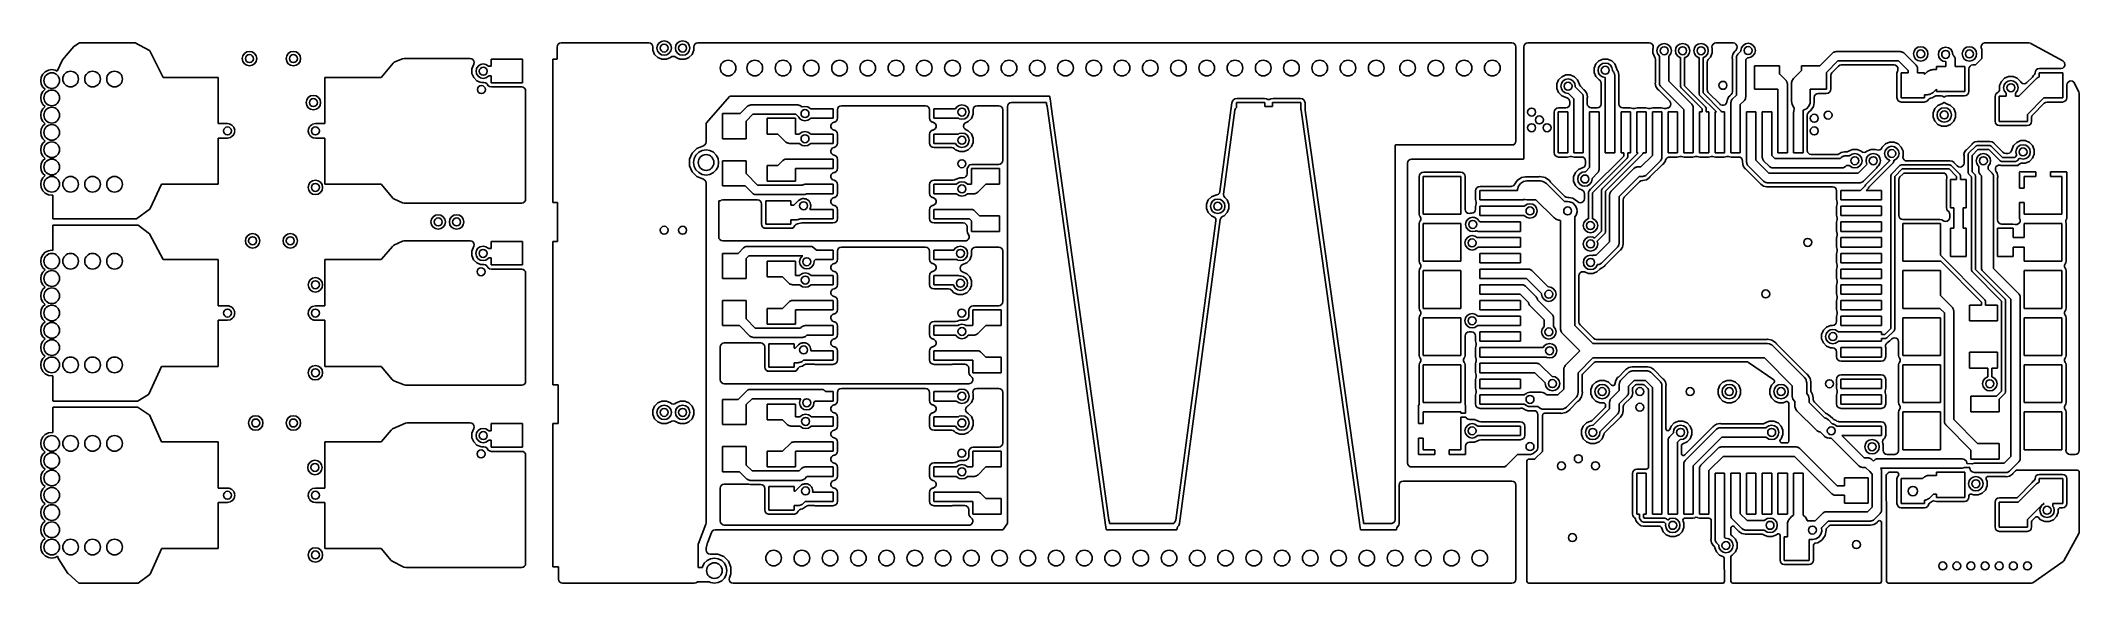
# Model space of a CAD drawing. Extents: x 2.66 to 5.22, y -3.92 to -3.24.
import ezdxf

# ---------------------------------------------------------------- set-up
doc = ezdxf.new("R2010")
doc.units = 0
doc.header["$MEASUREMENT"] = 0
doc.layers.add('BLACK', color=7, linetype='CONTINUOUS')

msp = doc.modelspace()

# ---------------------------------------------------------------- linework, layer by layer
at = {"layer": 'BLACK', "linetype": 'CONTINUOUS'}
for p, q in [((2.70501, -3.24862), (2.71185, -3.24419)), ((2.71185, -3.24419), (2.71217, -3.24409)), ((2.71217, -3.24409), (2.78135, -3.24409)), ((2.78135, -3.24409), (2.78163, -3.24416)), ((2.78163, -3.24416), (2.79975, -3.25375)), ((3.31102, -3.24909), (3.3114, -3.24718)), ((3.3114, -3.24718), (3.31249, -3.24556)), ((3.31249, -3.24556), (3.31411, -3.24448)), ((3.31411, -3.24448), (3.31602, -3.24409)), ((3.31602, -3.24409), (3.4263, -3.24409)), ((3.4263, -3.24409), (3.42821, -3.24448)), ((3.42821, -3.24448), (3.42983, -3.24556)), ((3.42983, -3.24556), (3.43092, -3.24718)), ((3.43092, -3.24718), (3.4313, -3.24909)), ((3.43634, -3.25051), (3.43703, -3.24705)), ((3.43703, -3.24705), (3.43899, -3.24411)), ((3.43899, -3.24411), (3.44193, -3.24215)), ((3.44193, -3.24215), (3.44539, -3.24146)), ((3.44539, -3.24146), (3.44886, -3.24215)), ((3.44886, -3.24215), (3.4518, -3.24411)), ((3.4518, -3.24411), (3.45376, -3.24705)), ((3.45376, -3.24705), (3.45445, -3.25051)), ((3.45945, -3.25051), (3.46014, -3.24705)), ((3.46014, -3.24705), (3.4621, -3.24411)), ((3.4621, -3.24411), (3.46504, -3.24215)), ((3.46504, -3.24215), (3.4685, -3.24146)), ((3.4685, -3.24146), (3.47197, -3.24215)), ((3.47197, -3.24215), (3.47491, -3.24411)), ((3.47491, -3.24411), (3.47687, -3.24705)), ((3.47687, -3.24705), (3.47756, -3.25051)), ((3.4826, -3.24909), (3.48298, -3.24718)), ((3.48298, -3.24718), (3.48406, -3.24556)), ((3.48406, -3.24556), (3.48568, -3.24448)), ((3.48568, -3.24448), (3.4876, -3.24409)), ((3.4876, -3.24409), (4.50878, -3.24409)), ((4.50878, -3.24409), (4.51069, -3.24448)), ((4.51069, -3.24448), (4.51232, -3.24556)), ((4.51232, -3.24556), (4.5134, -3.24718)), ((4.5134, -3.24718), (4.51378, -3.24909)), ((4.52362, -3.24909), (4.524, -3.24718)), ((4.524, -3.24718), (4.52509, -3.24556)), ((4.52509, -3.24556), (4.52671, -3.24448)), ((4.52671, -3.24448), (4.52862, -3.24409)), ((4.52862, -3.24409), (4.68118, -3.24409)), ((4.68118, -3.24409), (4.68309, -3.24448)), ((4.68309, -3.24448), (4.68472, -3.24556)), ((4.68472, -3.24556), (4.6858, -3.24718)), ((4.6858, -3.24718), (4.68618, -3.24909)), ((4.69344, -3.24753), (4.69638, -3.24557)), ((4.69638, -3.24557), (4.69984, -3.24488)), ((4.69984, -3.24488), (4.70331, -3.24557)), ((4.70331, -3.24557), (4.70625, -3.24753)), ((4.71655, -3.24753), (4.71949, -3.24557)), ((4.71949, -3.24557), (4.72295, -3.24488)), ((4.72295, -3.24488), (4.72642, -3.24557)), ((4.72642, -3.24557), (4.72936, -3.24753)), ((4.73966, -3.24753), (4.7426, -3.24557)), ((4.7426, -3.24557), (4.74606, -3.24488)), ((4.74606, -3.24488), (4.74953, -3.24557)), ((4.74953, -3.24557), (4.75247, -3.24753)), ((4.75972, -3.24909), (4.76011, -3.24718)), ((4.76011, -3.24718), (4.76119, -3.24556)), ((4.76119, -3.24556), (4.76281, -3.24448)), ((4.76281, -3.24448), (4.76472, -3.24409)), ((4.76472, -3.24409), (4.78634, -3.24409)), ((4.78634, -3.24409), (4.78826, -3.24448)), ((4.78826, -3.24448), (4.78988, -3.24556)), ((4.78988, -3.24556), (4.79096, -3.24718)), ((4.79096, -3.24718), (4.79134, -3.24909)), ((4.79675, -3.2502), (4.79872, -3.24726)), ((4.79872, -3.24726), (4.80165, -3.2453)), ((4.80165, -3.2453), (4.80512, -3.24461)), ((4.80512, -3.24461), (4.80858, -3.2453)), ((4.80858, -3.2453), (4.81152, -3.24726)), ((4.81152, -3.24726), (4.81348, -3.2502)), ((5.0975, -3.24812), (5.09825, -3.24632)), ((5.09825, -3.24632), (5.09962, -3.24494)), ((5.09962, -3.24494), (5.10143, -3.24419)), ((5.10143, -3.24419), (5.1024, -3.24409)), ((5.1024, -3.24409), (5.15728, -3.24409)), ((5.15728, -3.24409), (5.15919, -3.24448)), ((5.15919, -3.24448), (5.15967, -3.2447)), ((5.15967, -3.2447), (5.19978, -3.26656)), ((2.6841, -3.2796), (2.69056, -3.26539)), ((2.69056, -3.26539), (2.69065, -3.26525)), ((2.69065, -3.26525), (2.70489, -3.24873)), ((2.70489, -3.24873), (2.70501, -3.24862)), ((2.79975, -3.25375), (2.8, -3.254)), ((2.8, -3.254), (2.8169, -3.28735)), ((2.91614, -3.26378), (2.91683, -3.26031)), ((2.91683, -3.26724), (2.91614, -3.26378)), ((2.91683, -3.26031), (2.91879, -3.25738)), ((2.91879, -3.27018), (2.91683, -3.26724)), ((2.91879, -3.25738), (2.92173, -3.25541)), ((2.92173, -3.27215), (2.91879, -3.27018)), ((2.92173, -3.25541), (2.9252, -3.25472)), ((2.9252, -3.27283), (2.92173, -3.27215)), ((2.9252, -3.25472), (2.92866, -3.25541)), ((2.92866, -3.27215), (2.9252, -3.27283)), ((2.92866, -3.25541), (2.9316, -3.25738)), ((2.9316, -3.27018), (2.92866, -3.27215)), ((2.9316, -3.25738), (2.93356, -3.26031)), ((2.93356, -3.26724), (2.9316, -3.27018)), ((2.93356, -3.26031), (2.93425, -3.26378)), ((2.93425, -3.26378), (2.93356, -3.26724)), ((2.97126, -3.26378), (2.97195, -3.26031)), ((2.97195, -3.26724), (2.97126, -3.26378)), ((2.97195, -3.26031), (2.97391, -3.25738)), ((2.97391, -3.27018), (2.97195, -3.26724)), ((2.97391, -3.25738), (2.97685, -3.25541)), ((2.97685, -3.27215), (2.97391, -3.27018)), ((2.97685, -3.25541), (2.98031, -3.25472)), ((2.98031, -3.27283), (2.97685, -3.27215)), ((2.98031, -3.25472), (2.98378, -3.25541)), ((2.98378, -3.27215), (2.98031, -3.27283)), ((2.98378, -3.25541), (2.98672, -3.25738)), ((2.98672, -3.27018), (2.98378, -3.27215)), ((2.98672, -3.25738), (2.98868, -3.26031)), ((2.98868, -3.26724), (2.98672, -3.27018)), ((2.98868, -3.26031), (2.98937, -3.26378)), ((2.98937, -3.26378), (2.98868, -3.26724)), ((3.09094, -3.28692), (3.10528, -3.26944)), ((3.10528, -3.26944), (3.10679, -3.2682)), ((3.10679, -3.2682), (3.10735, -3.26794)), ((3.10735, -3.26794), (3.11724, -3.26412)), ((3.11724, -3.26412), (3.11904, -3.26378)), ((3.11904, -3.26378), (3.20221, -3.26378)), ((3.20221, -3.26378), (3.20412, -3.26416)), ((3.20412, -3.26416), (3.20574, -3.26524)), ((3.20683, -3.27069), (3.20433, -3.27672)), ((3.20574, -3.26524), (3.20683, -3.26687)), ((3.20683, -3.26687), (3.20721, -3.26878)), ((3.20721, -3.26878), (3.20683, -3.27069)), ((3.21202, -3.27312), (3.21496, -3.27116)), ((3.21496, -3.27116), (3.21843, -3.27047)), ((3.21843, -3.27047), (3.22189, -3.27116)), ((3.22189, -3.27116), (3.22483, -3.27312)), ((3.22835, -3.27343), (3.22835, -3.26457)), ((3.22835, -3.26457), (3.26772, -3.26457)), ((3.26772, -3.26457), (3.26772, -3.29409)), ((3.30571, -3.44409), (3.30571, -3.26457)), ((3.30571, -3.26457), (3.31102, -3.26457)), ((3.31102, -3.26457), (3.31102, -3.24909)), ((3.4313, -3.24909), (3.4313, -3.25332)), ((3.4313, -3.25332), (3.43344, -3.2585)), ((3.43344, -3.2585), (3.43741, -3.26246)), ((3.43703, -3.25398), (3.43634, -3.25051)), ((3.43899, -3.25691), (3.43703, -3.25398)), ((3.43741, -3.26246), (3.4425, -3.26457)), ((3.44193, -3.25888), (3.43899, -3.25691)), ((3.44539, -3.25957), (3.44193, -3.25888)), ((3.4425, -3.26457), (3.44829, -3.26457)), ((3.44886, -3.25888), (3.44539, -3.25957)), ((3.44829, -3.26457), (3.45338, -3.26246)), ((3.4518, -3.25691), (3.44886, -3.25888)), ((3.45376, -3.25398), (3.4518, -3.25691)), ((3.45338, -3.26246), (3.45341, -3.26242)), ((3.45341, -3.26242), (3.45504, -3.26134)), ((3.45445, -3.25051), (3.45376, -3.25398)), ((3.45504, -3.26134), (3.45695, -3.26096)), ((3.45695, -3.26096), (3.45886, -3.26134)), ((3.45886, -3.26134), (3.46048, -3.26242)), ((3.46014, -3.25398), (3.45945, -3.25051)), ((3.4621, -3.25691), (3.46014, -3.25398)), ((3.46048, -3.26242), (3.46052, -3.26246)), ((3.46052, -3.26246), (3.46389, -3.26385)), ((3.46504, -3.25888), (3.4621, -3.25691)), ((3.46389, -3.26385), (3.46421, -3.26403)), ((3.46421, -3.26403), (3.46456, -3.26413)), ((3.46456, -3.26413), (3.46561, -3.26457)), ((3.4685, -3.25957), (3.46504, -3.25888)), ((3.46561, -3.26457), (3.4714, -3.26457)), ((3.47197, -3.25888), (3.4685, -3.25957)), ((3.4685, -3.25957), (3.4685, -3.25957)), ((3.4685, -3.25957), (3.4685, -3.25957)), ((3.4714, -3.26457), (3.47245, -3.26413)), ((3.47491, -3.25691), (3.47197, -3.25888)), ((3.47245, -3.26413), (3.4728, -3.26403)), ((3.4728, -3.26403), (3.47312, -3.26385)), ((3.47312, -3.26385), (3.47649, -3.26246)), ((3.47687, -3.25398), (3.47491, -3.25691)), ((3.47649, -3.26246), (3.48045, -3.2585)), ((3.47756, -3.25051), (3.47687, -3.25398)), ((3.48045, -3.2585), (3.4826, -3.25332)), ((3.4826, -3.25332), (3.4826, -3.24909)), ((4.51378, -3.24909), (4.51378, -3.36705)), ((4.52362, -3.38927), (4.52362, -3.24909)), ((4.61404, -3.27038), (4.61189, -3.27556)), ((4.618, -3.26642), (4.61404, -3.27038)), ((4.61762, -3.2749), (4.61958, -3.27196)), ((4.62318, -3.26427), (4.618, -3.26642)), ((4.61958, -3.27196), (4.62252, -3.27)), ((4.62252, -3.27), (4.62598, -3.26931)), ((4.62879, -3.26427), (4.62318, -3.26427)), ((4.62598, -3.26931), (4.62945, -3.27)), ((4.63397, -3.26642), (4.62879, -3.26427)), ((4.62945, -3.27), (4.63239, -3.27196)), ((4.63239, -3.27196), (4.63435, -3.2749)), ((4.63793, -3.27038), (4.63397, -3.26642)), ((4.64011, -3.27564), (4.63793, -3.27038)), ((4.6858, -3.25101), (4.68575, -3.25113)), ((4.68575, -3.25113), (4.68575, -3.25674)), ((4.68575, -3.25674), (4.68814, -3.26252)), ((4.68618, -3.24909), (4.6858, -3.25101)), ((4.68814, -3.26252), (4.68852, -3.26308)), ((4.68852, -3.26308), (4.6889, -3.265)), ((4.6889, -3.265), (4.6889, -3.2931)), ((4.69079, -3.25394), (4.69148, -3.25047)), ((4.69148, -3.2574), (4.69079, -3.25394)), ((4.69148, -3.25047), (4.69344, -3.24753)), ((4.69344, -3.26034), (4.69148, -3.2574)), ((4.69394, -3.26067), (4.69344, -3.26034)), ((4.69394, -3.29467), (4.69394, -3.26067)), ((4.70625, -3.26034), (4.70575, -3.26067)), ((4.70575, -3.26067), (4.70575, -3.29223)), ((4.70625, -3.24753), (4.70821, -3.25047)), ((4.70821, -3.2574), (4.70625, -3.26034)), ((4.70821, -3.25047), (4.7089, -3.25394)), ((4.7089, -3.25394), (4.70821, -3.2574)), ((4.7139, -3.25394), (4.71459, -3.25047)), ((4.71459, -3.2574), (4.7139, -3.25394)), ((4.71459, -3.25047), (4.71655, -3.24753)), ((4.71655, -3.26034), (4.71459, -3.2574)), ((4.71949, -3.2623), (4.71655, -3.26034)), ((4.72045, -3.26249), (4.71949, -3.2623)), ((4.72045, -3.29882), (4.72045, -3.26249)), ((4.72642, -3.2623), (4.72545, -3.26249)), ((4.72545, -3.26249), (4.72545, -3.29779)), ((4.72936, -3.26034), (4.72642, -3.2623)), ((4.72936, -3.24753), (4.73132, -3.25047)), ((4.73132, -3.2574), (4.72936, -3.26034)), ((4.73132, -3.25047), (4.73201, -3.25394)), ((4.73201, -3.25394), (4.73132, -3.2574)), ((4.73701, -3.25394), (4.7377, -3.25047)), ((4.7377, -3.2574), (4.73701, -3.25394)), ((4.7377, -3.25047), (4.73966, -3.24753)), ((4.73966, -3.26034), (4.7377, -3.2574)), ((4.7426, -3.2623), (4.73966, -3.26034)), ((4.74356, -3.26249), (4.7426, -3.2623)), ((4.74356, -3.30779), (4.74356, -3.26249)), ((4.74953, -3.2623), (4.74856, -3.26249)), ((4.74856, -3.26249), (4.74856, -3.30676)), ((4.75247, -3.26034), (4.74953, -3.2623)), ((4.75247, -3.24753), (4.75443, -3.25047)), ((4.75443, -3.2574), (4.75247, -3.26034)), ((4.7536, -3.2684), (4.75398, -3.26649)), ((4.7536, -3.3026), (4.7536, -3.2684)), ((4.75398, -3.26649), (4.75507, -3.26487)), ((4.75443, -3.25047), (4.75512, -3.25394)), ((4.75512, -3.25394), (4.75443, -3.2574)), ((4.75507, -3.26487), (4.75801, -3.26192)), ((4.75801, -3.26192), (4.76016, -3.25674)), ((4.76011, -3.25101), (4.75972, -3.24909)), ((4.76016, -3.25113), (4.76011, -3.25101)), ((4.76016, -3.25674), (4.76016, -3.25113)), ((4.78603, -3.25817), (4.78518, -3.26244)), ((4.78518, -3.26244), (4.7853, -3.26304)), ((4.7853, -3.26304), (4.78539, -3.26401)), ((4.78539, -3.26401), (4.78539, -3.27264)), ((4.78539, -3.27264), (4.78543, -3.27264)), ((4.78543, -3.27264), (4.78543, -3.30217)), ((4.78845, -3.25455), (4.78603, -3.25817)), ((4.7888, -3.25431), (4.78845, -3.25455)), ((4.78956, -3.25369), (4.7888, -3.25431)), ((4.79064, -3.25207), (4.78956, -3.25369)), ((4.79043, -3.26244), (4.79063, -3.26169)), ((4.79043, -3.30945), (4.79043, -3.26244)), ((4.79063, -3.26091), (4.79102, -3.26024)), ((4.79063, -3.26169), (4.79063, -3.26091)), ((4.79076, -3.25151), (4.79064, -3.25207)), ((4.79096, -3.25101), (4.79076, -3.25151)), ((4.79134, -3.24909), (4.79096, -3.25101)), ((4.79102, -3.26024), (4.79122, -3.25949)), ((4.79122, -3.25949), (4.79177, -3.25894)), ((4.79177, -3.25894), (4.79216, -3.25826)), ((4.79216, -3.25826), (4.79618, -3.25425)), ((4.79606, -3.25366), (4.79675, -3.2502)), ((4.79618, -3.25425), (4.79606, -3.25366)), ((4.80453, -3.2626), (4.80224, -3.26489)), ((4.80224, -3.26489), (4.80224, -3.3119)), ((4.80512, -3.26272), (4.80453, -3.2626)), ((4.80858, -3.26203), (4.80512, -3.26272)), ((4.81152, -3.26006), (4.80858, -3.26203)), ((4.81348, -3.25713), (4.81152, -3.26006)), ((4.81299, -3.30217), (4.81299, -3.27264)), ((4.81299, -3.27264), (4.84449, -3.27264)), ((4.81348, -3.2502), (4.81417, -3.25366)), ((4.81417, -3.25366), (4.81348, -3.25713)), ((4.84449, -3.27264), (4.84449, -3.28309)), ((4.87205, -3.27862), (4.87205, -3.27264)), ((4.87205, -3.27264), (4.89519, -3.27264)), ((4.89519, -3.27264), (4.91118, -3.25665)), ((4.9178, -3.26673), (4.90354, -3.28099)), ((4.91118, -3.25665), (4.91185, -3.25626)), ((4.91185, -3.25626), (4.9124, -3.25571)), ((4.9124, -3.25571), (4.91315, -3.25551)), ((4.91315, -3.25551), (4.91383, -3.25512)), ((4.91383, -3.25512), (4.9146, -3.25512)), ((4.9146, -3.25512), (4.91535, -3.25492)), ((4.91535, -3.25492), (4.99614, -3.25492)), ((4.9937, -3.26673), (4.9178, -3.26673)), ((4.91842, -3.27324), (4.92005, -3.27215)), ((4.92005, -3.27215), (4.92196, -3.27177)), ((4.92196, -3.27177), (4.98813, -3.27177)), ((4.98813, -3.27177), (4.99004, -3.27215)), ((4.99004, -3.27215), (4.99167, -3.27324)), ((5.00579, -3.27882), (4.9937, -3.26673)), ((4.99614, -3.25492), (4.99689, -3.25512)), ((4.99689, -3.25512), (4.99767, -3.25512)), ((4.99767, -3.25512), (4.99834, -3.25551)), ((4.99834, -3.25551), (4.99909, -3.25571)), ((4.99909, -3.25571), (4.99964, -3.25626)), ((4.99964, -3.25626), (5.00032, -3.25665)), ((5.00032, -3.25665), (5.01587, -3.2722)), ((5.0126, -3.25787), (5.01329, -3.25441)), ((5.01329, -3.26134), (5.0126, -3.25787)), ((5.01329, -3.25441), (5.01525, -3.25147)), ((5.01525, -3.26428), (5.01329, -3.26134)), ((5.01525, -3.25147), (5.01819, -3.24951)), ((5.01819, -3.26624), (5.01525, -3.26428)), ((5.01587, -3.2722), (5.01626, -3.27288)), ((5.01626, -3.27288), (5.01681, -3.27343)), ((5.01819, -3.24951), (5.02165, -3.24882)), ((5.02165, -3.26693), (5.01819, -3.26624)), ((5.02165, -3.24882), (5.02512, -3.24951)), ((5.02512, -3.26624), (5.02165, -3.26693)), ((5.02512, -3.24951), (5.02806, -3.25147)), ((5.02806, -3.26428), (5.02512, -3.26624)), ((5.02806, -3.25147), (5.03002, -3.25441)), ((5.03002, -3.26134), (5.02806, -3.26428)), ((5.03002, -3.25441), (5.03071, -3.25787)), ((5.03071, -3.25787), (5.03002, -3.26134)), ((5.04385, -3.25852), (5.04454, -3.25505)), ((5.04454, -3.26198), (5.04385, -3.25852)), ((5.04454, -3.25505), (5.04651, -3.25211)), ((5.04651, -3.26492), (5.04454, -3.26198)), ((5.04651, -3.25211), (5.04944, -3.25015)), ((5.04944, -3.26688), (5.04651, -3.26492)), ((5.04944, -3.25015), (5.05291, -3.24946)), ((5.05291, -3.26757), (5.04944, -3.26688)), ((5.05291, -3.24946), (5.05637, -3.25015)), ((5.05315, -3.26752), (5.05291, -3.26757)), ((5.05315, -3.27362), (5.05315, -3.26752)), ((5.05637, -3.25015), (5.05931, -3.25211)), ((5.05931, -3.25211), (5.06127, -3.25505)), ((5.06127, -3.25505), (5.06196, -3.25852)), ((5.06196, -3.25852), (5.06185, -3.2591)), ((5.06185, -3.2591), (5.06323, -3.26049)), ((5.06323, -3.26049), (5.06362, -3.26116)), ((5.06362, -3.26116), (5.06417, -3.26171)), ((5.06417, -3.26171), (5.06437, -3.26246)), ((5.06437, -3.26246), (5.06476, -3.26313)), ((5.06476, -3.26313), (5.06476, -3.26391)), ((5.06476, -3.26391), (5.06496, -3.26466)), ((5.06496, -3.26466), (5.06496, -3.27362)), ((5.07362, -3.25787), (5.07431, -3.25441)), ((5.07431, -3.26134), (5.07362, -3.25787)), ((5.07431, -3.25441), (5.07627, -3.25147)), ((5.07627, -3.26428), (5.07431, -3.26134)), ((5.07627, -3.25147), (5.07921, -3.24951)), ((5.07921, -3.26624), (5.07627, -3.26428)), ((5.07921, -3.24951), (5.08268, -3.24882)), ((5.08268, -3.26693), (5.07921, -3.26624)), ((5.08268, -3.24882), (5.08614, -3.24951)), ((5.08614, -3.26624), (5.08268, -3.26693)), ((5.08347, -3.27312), (5.08509, -3.27203)), ((5.08509, -3.27203), (5.08701, -3.27165)), ((5.08614, -3.24951), (5.08908, -3.25147)), ((5.08908, -3.26428), (5.08614, -3.26624)), ((5.08701, -3.27165), (5.09006, -3.27165)), ((5.08908, -3.25147), (5.09104, -3.25441)), ((5.09104, -3.26134), (5.08908, -3.26428)), ((5.09006, -3.27165), (5.09051, -3.27156)), ((5.09051, -3.27156), (5.0909, -3.27131)), ((5.0909, -3.27131), (5.09808, -3.26413)), ((5.09104, -3.25441), (5.09173, -3.25787)), ((5.09173, -3.25787), (5.09104, -3.26134)), ((5.0975, -3.25007), (5.0975, -3.24812)), ((5.09825, -3.25187), (5.0975, -3.25007)), ((5.09808, -3.26413), (5.09833, -3.26374)), ((5.09833, -3.25201), (5.09825, -3.25187)), ((5.09843, -3.25246), (5.09833, -3.25201)), ((5.09833, -3.26374), (5.09843, -3.26329)), ((5.09843, -3.26329), (5.09843, -3.25246)), ((5.19978, -3.26656), (5.20128, -3.26781)), ((5.20128, -3.26781), (5.20188, -3.26875)), ((5.20227, -3.27288), (5.20129, -3.27457)), ((5.20188, -3.26875), (5.20203, -3.26906)), ((5.20203, -3.26906), (5.20253, -3.27095)), ((5.20253, -3.27095), (5.20227, -3.27288)), ((2.66339, -3.29134), (2.66406, -3.28708)), ((2.66406, -3.2956), (2.66339, -3.29134)), ((2.66406, -3.28708), (2.66602, -3.28324)), ((2.66602, -3.29944), (2.66406, -3.2956)), ((2.66602, -3.28324), (2.66907, -3.28019)), ((2.66907, -3.28019), (2.67291, -3.27823)), ((2.67291, -3.27823), (2.67717, -3.27756)), ((2.67717, -3.27756), (2.68142, -3.27823)), ((2.68142, -3.27823), (2.6841, -3.2796)), ((2.8169, -3.28735), (2.81694, -3.28739)), ((2.81694, -3.28739), (2.81694, -3.2874)), ((2.81694, -3.2874), (2.81698, -3.2874)), ((2.81698, -3.2874), (2.88583, -3.2874)), ((2.88583, -3.2874), (2.88583, -3.34528)), ((3.01969, -3.34528), (3.01969, -3.2874)), ((3.01969, -3.2874), (3.09006, -3.2874)), ((3.09006, -3.2874), (3.09039, -3.28734)), ((3.09039, -3.28734), (3.09094, -3.28692)), ((3.20433, -3.27672), (3.20433, -3.28233)), ((3.20433, -3.28233), (3.20648, -3.28751)), ((3.20648, -3.28751), (3.21044, -3.29148)), ((3.20937, -3.27953), (3.21006, -3.27606)), ((3.21006, -3.28299), (3.20937, -3.27953)), ((3.21006, -3.27606), (3.21202, -3.27312)), ((3.21202, -3.28593), (3.21006, -3.28299)), ((3.21044, -3.29148), (3.21547, -3.29356)), ((3.21496, -3.28789), (3.21202, -3.28593)), ((3.21843, -3.28858), (3.21496, -3.28789)), ((3.21547, -3.29356), (3.21574, -3.29349)), ((3.21574, -3.29349), (3.21597, -3.29353)), ((3.21597, -3.29353), (3.21622, -3.29348)), ((3.21622, -3.29348), (3.21695, -3.29362)), ((3.21695, -3.29362), (3.2193, -3.29362)), ((3.22189, -3.28789), (3.21843, -3.28858)), ((3.2193, -3.29362), (3.22121, -3.294)), ((3.22121, -3.294), (3.22283, -3.29509)), ((3.22483, -3.28593), (3.22189, -3.28789)), ((3.22283, -3.29509), (3.22345, -3.29584)), ((3.22345, -3.29584), (3.22471, -3.29773)), ((3.22471, -3.29773), (3.22638, -3.29884)), ((3.22483, -3.27312), (3.22503, -3.27343)), ((3.22529, -3.28524), (3.22483, -3.28593)), ((3.22503, -3.27343), (3.22835, -3.27343)), ((3.22835, -3.28524), (3.22529, -3.28524)), ((3.22835, -3.29409), (3.22835, -3.28524)), ((3.26772, -3.29409), (3.22835, -3.29409)), ((4.5673, -3.29038), (4.56516, -3.29556)), ((4.56516, -3.29556), (4.56516, -3.30117)), ((4.57127, -3.28642), (4.5673, -3.29038)), ((4.5702, -3.29837), (4.57089, -3.2949)), ((4.57089, -3.30183), (4.5702, -3.29837)), ((4.57089, -3.2949), (4.57285, -3.29196)), ((4.57645, -3.28427), (4.57127, -3.28642)), ((4.57285, -3.29196), (4.57579, -3.29)), ((4.57579, -3.29), (4.57925, -3.28931)), ((4.58206, -3.28427), (4.57645, -3.28427)), ((4.57925, -3.28931), (4.58272, -3.29)), ((4.58724, -3.28642), (4.58206, -3.28427)), ((4.58272, -3.29), (4.58565, -3.29196)), ((4.58565, -3.29196), (4.58762, -3.2949)), ((4.5912, -3.29038), (4.58724, -3.28642)), ((4.58762, -3.2949), (4.58831, -3.29837)), ((4.58831, -3.29837), (4.58819, -3.29895)), ((4.5936, -3.29617), (4.5912, -3.29038)), ((4.59373, -3.29683), (4.5936, -3.29617)), ((4.59481, -3.29845), (4.59373, -3.29683)), ((4.5991, -3.30274), (4.59481, -3.29845)), ((4.61189, -3.27556), (4.61189, -3.28117)), ((4.61189, -3.28117), (4.61404, -3.28635)), ((4.61404, -3.28635), (4.61812, -3.29044)), ((4.61693, -3.27837), (4.61762, -3.2749)), ((4.61762, -3.28183), (4.61693, -3.27837)), ((4.61958, -3.28477), (4.61762, -3.28183)), ((4.61812, -3.29044), (4.61946, -3.29133)), ((4.61946, -3.29133), (4.62055, -3.29295)), ((4.62252, -3.28673), (4.61958, -3.28477)), ((4.62055, -3.29295), (4.62093, -3.29487)), ((4.62093, -3.29487), (4.62093, -3.32044)), ((4.62597, -3.28742), (4.62252, -3.28673)), ((4.62597, -3.38188), (4.62597, -3.28742)), ((4.63435, -3.2749), (4.63504, -3.27837)), ((4.63504, -3.27837), (4.63492, -3.27895)), ((4.63492, -3.27895), (4.63605, -3.28008)), ((4.63605, -3.28008), (4.63644, -3.28075)), ((4.63644, -3.28075), (4.63699, -3.2813)), ((4.63699, -3.2813), (4.63719, -3.28205)), ((4.63719, -3.28205), (4.63758, -3.28273)), ((4.63758, -3.28273), (4.63758, -3.2835)), ((4.63758, -3.2835), (4.63778, -3.28425)), ((4.63778, -3.28425), (4.63778, -3.38188)), ((4.64017, -3.27629), (4.64011, -3.27564)), ((4.64092, -3.2781), (4.64017, -3.27629)), ((4.64218, -3.27998), (4.64092, -3.2781)), ((4.64303, -3.28425), (4.64218, -3.27998)), ((4.64282, -3.28582), (4.64291, -3.28485)), ((4.64282, -3.32044), (4.64282, -3.28582)), ((4.64291, -3.28485), (4.64303, -3.28425)), ((4.6888, -3.29408), (4.68868, -3.29467)), ((4.68868, -3.29467), (4.68953, -3.29894)), ((4.6889, -3.2931), (4.6888, -3.29408)), ((4.69414, -3.29542), (4.69394, -3.29467)), ((4.69414, -3.2962), (4.69414, -3.29542)), ((4.69453, -3.29687), (4.69414, -3.2962)), ((4.69473, -3.29762), (4.69453, -3.29687)), ((4.69528, -3.29817), (4.69473, -3.29762)), ((4.69567, -3.29885), (4.69528, -3.29817)), ((4.70575, -3.29223), (4.73445, -3.32093)), ((4.72545, -3.29779), (4.75174, -3.32408)), ((4.84449, -3.28309), (4.84473, -3.28323)), ((4.84473, -3.28323), (4.85265, -3.29115)), ((4.85265, -3.29115), (4.85304, -3.29182)), ((4.85304, -3.29182), (4.85359, -3.29237)), ((4.85359, -3.29237), (4.85379, -3.29312)), ((4.85379, -3.29312), (4.85418, -3.29379)), ((4.85418, -3.29379), (4.85418, -3.29457)), ((4.85418, -3.29457), (4.85438, -3.29532)), ((4.85438, -3.29532), (4.85438, -3.38188)), ((4.85938, -3.29613), (4.85942, -3.29574)), ((4.85938, -3.31714), (4.85938, -3.29613)), ((4.85939, -3.29556), (4.85946, -3.29525)), ((4.85942, -3.29574), (4.85939, -3.29556)), ((4.85946, -3.29525), (4.8596, -3.29384)), ((4.8596, -3.29384), (4.86009, -3.29262)), ((4.86009, -3.29262), (4.86039, -3.29135)), ((4.86039, -3.29135), (4.86088, -3.29063)), ((4.86088, -3.29063), (4.86121, -3.28982)), ((4.86121, -3.28982), (4.8621, -3.28886)), ((4.8621, -3.28886), (4.86284, -3.28778)), ((4.86284, -3.28778), (4.87157, -3.27905)), ((4.87157, -3.27905), (4.87188, -3.2788)), ((4.87188, -3.2788), (4.87199, -3.27865)), ((4.87199, -3.27865), (4.87205, -3.27862)), ((4.90354, -3.28099), (4.90354, -3.30217)), ((4.90878, -3.28495), (4.90916, -3.28304)), ((4.90878, -3.30167), (4.90878, -3.28495)), ((4.90916, -3.28304), (4.91024, -3.28142)), ((4.91024, -3.28142), (4.91842, -3.27324)), ((4.99167, -3.27324), (4.99275, -3.27486)), ((4.9923, -3.27952), (4.99181, -3.28199)), ((4.99181, -3.28199), (4.99181, -3.3125)), ((4.99275, -3.27869), (4.9923, -3.27952)), ((4.99275, -3.27486), (4.99313, -3.27677)), ((4.99313, -3.27677), (4.99275, -3.27869)), ((4.99705, -3.31299), (4.99705, -3.2815)), ((4.99705, -3.2815), (5.00579, -3.2815)), ((5.00579, -3.2815), (5.00579, -3.27882)), ((5.01681, -3.27343), (5.01701, -3.27418)), ((5.01701, -3.27418), (5.0174, -3.27485)), ((5.0174, -3.27485), (5.0174, -3.27563)), ((5.0174, -3.27563), (5.0176, -3.27638)), ((5.0176, -3.27638), (5.0176, -3.2815)), ((5.0176, -3.2815), (5.02657, -3.2815)), ((5.02657, -3.28349), (5.02905, -3.28102)), ((5.02657, -3.2815), (5.02657, -3.28349)), ((5.02905, -3.28102), (5.02936, -3.28077)), ((5.02936, -3.28077), (5.02947, -3.28062)), ((5.02947, -3.28062), (5.02973, -3.28046)), ((5.02973, -3.28046), (5.03083, -3.27956)), ((5.03083, -3.27956), (5.03203, -3.27904)), ((5.03203, -3.27904), (5.03315, -3.27835)), ((5.03315, -3.27835), (5.03401, -3.27819)), ((5.03401, -3.27819), (5.0348, -3.27785)), ((5.0348, -3.27785), (5.03611, -3.2778)), ((5.03611, -3.2778), (5.0374, -3.27756)), ((5.0374, -3.27756), (5.04134, -3.27756)), ((5.04134, -3.27756), (5.04134, -3.27362)), ((5.04134, -3.27362), (5.05315, -3.27362)), ((5.06496, -3.27362), (5.07677, -3.27362)), ((5.07677, -3.27362), (5.07677, -3.30512)), ((5.08201, -3.27665), (5.08239, -3.27474)), ((5.08201, -3.30463), (5.08201, -3.27665)), ((5.08239, -3.27474), (5.08347, -3.27312)), ((5.12279, -3.29232), (5.12064, -3.2975)), ((5.12064, -3.2975), (5.12064, -3.30191)), ((5.12675, -3.28835), (5.12279, -3.29232)), ((5.12568, -3.3003), (5.12637, -3.29684)), ((5.12637, -3.29684), (5.12833, -3.2939)), ((5.13193, -3.28621), (5.12675, -3.28835)), ((5.12833, -3.2939), (5.13127, -3.29194)), ((5.13127, -3.29194), (5.13474, -3.29125)), ((5.13754, -3.28621), (5.13193, -3.28621)), ((5.13474, -3.29125), (5.1382, -3.29194)), ((5.14272, -3.28835), (5.13754, -3.28621)), ((5.1382, -3.29194), (5.14114, -3.2939)), ((5.14114, -3.2939), (5.1431, -3.29684)), ((5.14678, -3.29241), (5.14272, -3.28835)), ((5.1431, -3.29684), (5.14379, -3.3003)), ((5.14471, -3.31102), (5.16685, -3.28889)), ((5.14772, -3.29382), (5.14678, -3.29241)), ((5.14934, -3.2949), (5.14772, -3.29382)), ((5.15126, -3.29528), (5.14934, -3.2949)), ((5.15317, -3.2949), (5.15126, -3.29528)), ((5.15479, -3.29382), (5.15317, -3.2949)), ((5.16176, -3.28685), (5.15479, -3.29382)), ((5.16238, -3.28609), (5.16176, -3.28685)), ((5.16314, -3.28496), (5.16238, -3.28609)), ((5.16429, -3.28381), (5.16314, -3.28496)), ((5.16504, -3.28201), (5.16429, -3.28381)), ((5.16553, -3.27953), (5.16504, -3.28201)), ((5.16664, -3.27786), (5.16553, -3.27953)), ((5.16831, -3.27675), (5.16664, -3.27786)), ((5.16685, -3.28889), (5.16715, -3.28864)), ((5.16715, -3.28864), (5.16726, -3.28849)), ((5.16726, -3.28849), (5.16753, -3.28833)), ((5.16753, -3.28833), (5.16863, -3.28743)), ((5.17077, -3.27626), (5.16831, -3.27675)), ((5.16863, -3.28743), (5.16983, -3.28691)), ((5.16983, -3.28691), (5.17028, -3.28664)), ((5.17028, -3.28664), (5.17028, -3.2815)), ((5.17028, -3.2815), (5.1998, -3.2815)), ((5.19754, -3.27626), (5.17077, -3.27626)), ((5.19785, -3.27625), (5.19754, -3.27626)), ((5.19974, -3.27575), (5.19785, -3.27625)), ((5.20129, -3.27457), (5.19974, -3.27575)), ((5.1998, -3.2815), (5.1998, -3.31299)), ((5.20504, -3.29682), (5.20542, -3.29491)), ((5.20504, -3.3125), (5.20504, -3.29682)), ((5.20542, -3.29491), (5.2065, -3.29329)), ((5.2065, -3.29329), (5.20813, -3.2922)), ((5.20813, -3.2922), (5.21004, -3.29182)), ((5.21004, -3.29182), (5.21195, -3.2922)), ((5.21195, -3.2922), (5.21357, -3.29329)), ((5.21357, -3.29329), (5.21453, -3.29463)), ((5.21453, -3.29463), (5.21996, -3.30574)), ((2.66339, -3.31299), (2.66406, -3.30873)), ((2.66406, -3.31725), (2.66339, -3.31299)), ((2.66406, -3.30873), (2.66602, -3.30489)), ((2.66602, -3.32109), (2.66406, -3.31725)), ((2.66874, -3.30217), (2.66602, -3.29944)), ((2.66602, -3.30489), (2.66874, -3.30217)), ((2.66874, -3.32382), (2.66602, -3.32109)), ((2.66602, -3.32655), (2.66874, -3.32382)), ((2.99634, -3.3189), (2.99703, -3.31543)), ((2.99703, -3.32236), (2.99634, -3.3189)), ((2.99703, -3.31543), (2.99899, -3.31249)), ((2.99899, -3.3253), (2.99703, -3.32236)), ((2.99899, -3.31249), (3.00193, -3.31053)), ((3.00193, -3.31053), (3.00539, -3.30984)), ((3.00539, -3.30984), (3.00886, -3.31053)), ((3.00886, -3.31053), (3.0118, -3.31249)), ((3.0118, -3.31249), (3.01376, -3.31543)), ((3.01376, -3.32236), (3.0118, -3.3253)), ((3.01376, -3.31543), (3.01445, -3.3189)), ((3.01445, -3.3189), (3.01376, -3.32236)), ((3.22638, -3.29884), (3.22884, -3.29933)), ((3.22884, -3.29933), (3.26665, -3.29933)), ((3.26665, -3.29933), (3.26857, -3.29971)), ((3.26857, -3.29971), (3.27019, -3.30079)), ((3.27019, -3.30079), (3.27127, -3.30242)), ((3.27127, -3.30242), (3.27165, -3.30433)), ((3.27165, -3.30433), (3.27165, -3.43988)), ((3.52718, -3.31145), (3.49836, -3.34412)), ((3.52768, -3.3111), (3.52718, -3.31145)), ((3.52805, -3.31102), (3.52768, -3.3111)), ((3.92882, -3.31102), (3.52805, -3.31102)), ((3.54086, -3.33268), (3.55004, -3.3235)), ((3.55004, -3.3235), (3.55071, -3.32311)), ((3.55071, -3.32311), (3.55126, -3.32256)), ((3.55126, -3.32256), (3.55201, -3.32236)), ((3.55201, -3.32236), (3.55268, -3.32197)), ((3.55268, -3.32197), (3.55346, -3.32197)), ((3.55346, -3.32197), (3.55421, -3.32177)), ((3.55421, -3.32177), (3.61306, -3.32177)), ((3.61306, -3.32177), (3.61381, -3.32197)), ((3.61381, -3.32197), (3.61458, -3.32197)), ((3.61458, -3.32197), (3.61526, -3.32236)), ((3.61526, -3.32236), (3.61601, -3.32256)), ((3.61601, -3.32256), (3.61656, -3.32311)), ((3.61656, -3.32311), (3.61723, -3.3235)), ((3.61723, -3.3235), (3.61826, -3.32453)), ((3.61858, -3.32431), (3.62205, -3.32362)), ((3.62205, -3.32362), (3.62551, -3.32431)), ((3.66418, -3.3243), (3.6658, -3.32322)), ((3.6658, -3.32322), (3.66772, -3.32283)), ((3.66772, -3.32283), (3.77323, -3.32283)), ((3.77323, -3.32283), (3.77514, -3.32322)), ((3.77514, -3.32322), (3.77676, -3.3243)), ((3.81249, -3.32431), (3.81543, -3.32234)), ((3.81543, -3.32234), (3.8189, -3.32165)), ((3.8189, -3.32165), (3.82236, -3.32234)), ((3.82236, -3.32234), (3.8253, -3.32431)), ((3.83446, -3.3243), (3.83608, -3.32322)), ((3.83608, -3.32322), (3.83799, -3.32283)), ((3.83799, -3.32283), (3.86508, -3.32283)), ((3.86508, -3.32283), (3.86699, -3.32322)), ((3.86699, -3.32322), (3.86861, -3.3243)), ((3.87598, -3.3239), (3.87636, -3.32198)), ((3.87598, -3.84614), (3.87598, -3.3239)), ((3.87636, -3.32198), (3.87745, -3.32036)), ((3.87745, -3.32036), (3.87907, -3.31928)), ((3.87907, -3.31928), (3.88098, -3.3189)), ((3.88098, -3.3189), (3.9252, -3.3189)), ((3.9252, -3.3189), (3.9252, -3.32166)), ((3.9252, -3.32166), (3.92542, -3.32198)), ((3.92542, -3.32198), (3.92575, -3.32321)), ((3.92575, -3.32321), (3.99865, -3.84506)), ((3.92895, -3.31104), (3.92882, -3.31102)), ((3.92906, -3.31109), (3.92895, -3.31104)), ((3.9292, -3.31151), (3.92906, -3.31109)), ((3.92998, -3.31705), (3.9292, -3.31151)), ((3.93002, -3.31733), (3.92998, -3.31705)), ((3.93043, -3.31939), (3.93002, -3.31733)), ((3.93043, -3.31997), (3.93043, -3.31939)), ((3.93048, -3.32067), (3.93043, -3.31997)), ((4.00334, -3.84215), (3.93048, -3.32067)), ((4.15744, -3.31922), (4.1425, -3.43039)), ((4.15748, -3.31908), (4.15744, -3.31922)), ((4.15797, -3.31834), (4.15748, -3.31908)), ((4.15841, -3.31727), (4.15797, -3.31834)), ((4.15975, -3.31526), (4.15841, -3.31727)), ((4.16142, -3.31415), (4.15975, -3.31526)), ((4.16388, -3.31366), (4.16142, -3.31415)), ((4.16339, -3.32488), (4.16339, -3.3189)), ((4.16339, -3.3189), (4.19882, -3.3189)), ((4.19833, -3.31366), (4.16388, -3.31366)), ((4.20079, -3.31415), (4.19833, -3.31366)), ((4.19882, -3.3189), (4.19882, -3.32394)), ((4.19882, -3.32394), (4.20866, -3.32394)), ((4.20096, -3.31427), (4.20079, -3.31415)), ((4.20276, -3.31502), (4.20096, -3.31427)), ((4.20472, -3.31502), (4.20276, -3.31502)), ((4.20652, -3.31427), (4.20472, -3.31502)), ((4.2067, -3.31415), (4.20652, -3.31427)), ((4.20915, -3.31366), (4.2067, -3.31415)), ((4.20866, -3.32394), (4.20866, -3.3189)), ((4.20866, -3.3189), (4.24409, -3.3189)), ((4.2436, -3.31366), (4.20915, -3.31366)), ((4.24606, -3.31415), (4.2436, -3.31366)), ((4.24409, -3.3189), (4.24409, -3.32761)), ((4.24773, -3.31526), (4.24606, -3.31415)), ((4.24884, -3.31693), (4.24773, -3.31526)), ((4.24933, -3.31939), (4.24884, -3.31693)), ((4.24933, -3.32771), (4.24933, -3.31939)), ((4.56516, -3.30117), (4.5673, -3.30635)), ((4.5673, -3.30635), (4.57127, -3.31032)), ((4.57285, -3.30477), (4.57089, -3.30183)), ((4.57127, -3.31032), (4.57705, -3.31271)), ((4.57579, -3.30673), (4.57285, -3.30477)), ((4.57925, -3.30742), (4.57579, -3.30673)), ((4.57705, -3.31271), (4.57771, -3.31284)), ((4.57771, -3.31284), (4.57933, -3.31393)), ((4.58006, -3.32398), (4.57844, -3.32506)), ((4.57984, -3.30731), (4.57925, -3.30742)), ((4.57933, -3.31393), (4.58006, -3.31466)), ((4.58657, -3.31403), (4.57984, -3.30731)), ((4.58006, -3.31466), (4.58115, -3.31628)), ((4.58115, -3.32235), (4.58006, -3.32398)), ((4.58115, -3.31628), (4.58153, -3.31819)), ((4.58153, -3.32044), (4.58115, -3.32235)), ((4.58153, -3.31819), (4.58153, -3.32044)), ((4.58657, -3.38188), (4.58657, -3.31403)), ((4.58819, -3.29895), (4.59665, -3.30741)), ((4.59665, -3.30741), (4.59704, -3.30808)), ((4.59704, -3.30808), (4.59759, -3.30863)), ((4.59759, -3.30863), (4.59779, -3.30939)), ((4.59779, -3.30939), (4.59818, -3.31006)), ((4.59818, -3.31006), (4.59818, -3.31084)), ((4.59818, -3.31084), (4.59838, -3.31159)), ((4.59838, -3.31159), (4.59838, -3.38188)), ((4.59986, -3.30336), (4.5991, -3.30274)), ((4.60036, -3.3037), (4.59986, -3.30336)), ((4.60278, -3.30732), (4.60036, -3.3037)), ((4.60363, -3.31159), (4.60278, -3.30732)), ((4.60342, -3.31316), (4.60351, -3.31218)), ((4.60342, -3.32044), (4.60342, -3.31316)), ((4.6038, -3.32235), (4.60342, -3.32044)), ((4.60351, -3.31218), (4.60363, -3.31159)), ((4.60488, -3.32398), (4.6038, -3.32235)), ((4.6065, -3.32506), (4.60488, -3.32398)), ((4.61946, -3.32398), (4.61784, -3.32506)), ((4.62055, -3.32235), (4.61946, -3.32398)), ((4.62093, -3.32044), (4.62055, -3.32235)), ((4.6432, -3.32235), (4.64282, -3.32044)), ((4.64428, -3.32398), (4.6432, -3.32235)), ((4.6459, -3.32506), (4.64428, -3.32398)), ((4.68953, -3.29894), (4.69195, -3.30256)), ((4.69195, -3.30256), (4.69246, -3.3029)), ((4.69246, -3.3029), (4.69321, -3.30352)), ((4.69321, -3.30352), (4.70688, -3.31719)), ((4.72437, -3.32755), (4.69567, -3.29885)), ((4.70688, -3.31719), (4.70796, -3.31881)), ((4.70796, -3.32264), (4.70688, -3.32426)), ((4.70796, -3.31881), (4.70834, -3.32072)), ((4.70834, -3.32072), (4.70796, -3.32264)), ((4.72118, -3.30059), (4.72045, -3.29882)), ((4.74747, -3.32688), (4.72118, -3.30059)), ((4.73445, -3.32093), (4.73484, -3.3216)), ((4.73484, -3.3216), (4.73539, -3.32215)), ((4.73539, -3.32215), (4.73559, -3.3229)), ((4.73559, -3.3229), (4.73598, -3.32357)), ((4.73598, -3.32357), (4.73598, -3.32435)), ((4.7443, -3.30956), (4.74356, -3.30779)), ((4.76541, -3.33068), (4.7443, -3.30956)), ((4.74856, -3.30676), (4.77144, -3.32963)), ((4.75174, -3.32408), (4.75247, -3.32584)), ((4.75398, -3.30451), (4.7536, -3.3026)), ((4.75507, -3.30613), (4.75398, -3.30451)), ((4.76987, -3.32094), (4.75507, -3.30613)), ((4.77063, -3.32156), (4.76987, -3.32094)), ((4.77243, -3.32231), (4.77063, -3.32156)), ((4.77438, -3.32231), (4.77243, -3.32231)), ((4.77618, -3.32156), (4.77438, -3.32231)), ((4.77756, -3.32018), (4.77618, -3.32156)), ((4.77831, -3.31838), (4.77756, -3.32018)), ((4.77906, -3.3146), (4.77831, -3.31838)), ((4.78148, -3.31098), (4.77906, -3.3146)), ((4.78199, -3.31064), (4.78148, -3.31098)), ((4.78274, -3.31002), (4.78199, -3.31064)), ((4.78393, -3.30883), (4.78274, -3.31002)), ((4.78347, -3.31887), (4.78367, -3.31812)), ((4.78347, -3.38188), (4.78347, -3.31887)), ((4.78367, -3.31734), (4.78406, -3.31666)), ((4.78367, -3.31812), (4.78367, -3.31734)), ((4.78501, -3.30721), (4.78393, -3.30883)), ((4.78406, -3.31666), (4.78426, -3.31591)), ((4.78426, -3.31591), (4.78481, -3.31536)), ((4.78481, -3.31536), (4.7852, -3.31469)), ((4.78539, -3.3053), (4.78501, -3.30721)), ((4.7852, -3.31469), (4.79043, -3.30945)), ((4.78543, -3.30217), (4.78539, -3.30217)), ((4.78539, -3.30217), (4.78539, -3.3053)), ((4.80051, -3.31608), (4.79528, -3.32131)), ((4.79528, -3.32131), (4.79528, -3.38188)), ((4.8009, -3.3154), (4.80051, -3.31608)), ((4.80145, -3.31485), (4.8009, -3.3154)), ((4.80165, -3.3141), (4.80145, -3.31485)), ((4.80204, -3.31343), (4.80165, -3.3141)), ((4.80224, -3.3119), (4.80204, -3.31265)), ((4.80204, -3.31265), (4.80204, -3.31343)), ((4.84257, -3.30217), (4.81299, -3.30217)), ((4.84257, -3.38188), (4.84257, -3.30217)), ((4.86017, -3.3214), (4.85938, -3.31714)), ((4.86244, -3.32508), (4.86017, -3.3214)), ((4.88117, -3.32346), (4.87823, -3.32663)), ((4.88278, -3.31944), (4.88117, -3.32346)), ((4.883, -3.31714), (4.88278, -3.31944)), ((4.90354, -3.30217), (4.883, -3.30217)), ((4.883, -3.30217), (4.883, -3.31714)), ((4.88334, -3.32929), (4.88706, -3.32372)), ((4.88706, -3.32372), (4.88804, -3.3188)), ((4.88804, -3.3124), (4.88842, -3.31049)), ((4.88804, -3.3188), (4.88804, -3.3124)), ((4.88842, -3.31049), (4.8895, -3.30887)), ((4.8895, -3.30887), (4.89113, -3.30778)), ((4.89113, -3.30778), (4.89304, -3.3074)), ((4.89304, -3.3074), (4.90305, -3.3074)), ((4.90305, -3.3074), (4.90551, -3.30691)), ((4.90551, -3.30691), (4.90718, -3.3058)), ((4.90718, -3.3058), (4.90829, -3.30413)), ((4.90829, -3.30413), (4.90878, -3.30167)), ((4.99181, -3.3125), (4.9923, -3.31496)), ((4.9923, -3.31496), (4.99341, -3.31663)), ((4.99341, -3.31663), (4.99508, -3.31774)), ((4.99508, -3.31774), (4.99754, -3.31823)), ((5.02657, -3.31299), (4.99705, -3.31299)), ((4.99754, -3.31823), (5.02608, -3.31823)), ((5.02608, -3.31823), (5.02854, -3.31774)), ((5.02953, -3.30906), (5.02657, -3.30906)), ((5.02657, -3.30906), (5.02657, -3.31299)), ((5.02854, -3.31774), (5.03021, -3.31663)), ((5.03082, -3.30882), (5.02953, -3.30906)), ((5.03021, -3.31663), (5.03086, -3.31565)), ((5.03212, -3.30877), (5.03082, -3.30882)), ((5.03086, -3.31565), (5.03224, -3.31427)), ((5.03292, -3.30842), (5.03212, -3.30877)), ((5.03224, -3.31427), (5.03404, -3.31353)), ((5.03378, -3.30826), (5.03292, -3.30842)), ((5.03489, -3.30758), (5.03378, -3.30826)), ((5.03404, -3.31353), (5.0361, -3.31312)), ((5.0361, -3.30706), (5.03489, -3.30758)), ((5.03719, -3.30616), (5.0361, -3.30706)), ((5.0361, -3.31312), (5.03898, -3.3112)), ((5.03746, -3.30599), (5.03719, -3.30616)), ((5.03757, -3.30585), (5.03746, -3.30599)), ((5.03788, -3.3056), (5.03757, -3.30585)), ((5.04134, -3.30214), (5.03788, -3.3056)), ((5.03898, -3.3112), (5.04078, -3.31045)), ((5.0432, -3.32242), (5.03923, -3.32639)), ((5.04078, -3.31045), (5.04175, -3.31035)), ((5.04134, -3.30512), (5.04134, -3.30214)), ((5.07677, -3.30512), (5.04134, -3.30512)), ((5.04175, -3.31035), (5.04719, -3.31035)), ((5.04911, -3.31997), (5.0432, -3.32242)), ((5.04719, -3.31035), (5.04911, -3.31073)), ((5.04911, -3.31073), (5.05073, -3.31182)), ((5.05073, -3.31889), (5.04911, -3.31997)), ((5.05073, -3.31182), (5.05118, -3.3125)), ((5.05118, -3.31821), (5.05073, -3.31889)), ((5.05118, -3.3125), (5.05163, -3.31182)), ((5.05163, -3.31889), (5.05118, -3.31821)), ((5.05163, -3.31182), (5.05326, -3.31073)), ((5.05326, -3.31997), (5.05163, -3.31889)), ((5.05326, -3.31073), (5.05517, -3.31035)), ((5.05916, -3.32242), (5.05326, -3.31997)), ((5.05517, -3.31035), (5.07628, -3.31035)), ((5.06313, -3.32639), (5.05916, -3.32242)), ((5.07628, -3.31035), (5.07874, -3.30987)), ((5.07874, -3.30987), (5.0804, -3.30875)), ((5.0804, -3.30875), (5.08152, -3.30708)), ((5.08152, -3.30708), (5.08201, -3.30463)), ((5.11533, -3.30906), (5.11484, -3.31152)), ((5.11484, -3.31152), (5.11484, -3.34203)), ((5.11645, -3.30739), (5.11533, -3.30906)), ((5.11842, -3.30607), (5.11645, -3.30739)), ((5.11918, -3.30545), (5.11842, -3.30607)), ((5.12026, -3.30383), (5.11918, -3.30545)), ((5.12008, -3.34252), (5.12008, -3.31102)), ((5.12008, -3.31102), (5.12883, -3.31102)), ((5.12064, -3.30191), (5.12026, -3.30383)), ((5.12637, -3.30377), (5.12568, -3.3003)), ((5.12833, -3.3067), (5.12637, -3.30377)), ((5.12883, -3.30704), (5.12833, -3.3067)), ((5.12883, -3.31102), (5.12883, -3.30704)), ((5.14114, -3.3067), (5.14064, -3.30704)), ((5.14064, -3.30704), (5.14064, -3.31102)), ((5.14064, -3.31102), (5.14471, -3.31102)), ((5.1431, -3.30377), (5.14114, -3.3067)), ((5.14379, -3.3003), (5.1431, -3.30377)), ((5.17615, -3.31299), (5.15551, -3.33363)), ((5.16221, -3.33406), (5.17658, -3.31969)), ((5.1998, -3.31299), (5.17615, -3.31299)), ((5.17658, -3.31969), (5.1782, -3.31861)), ((5.1782, -3.31861), (5.18011, -3.31823)), ((5.18011, -3.31823), (5.19931, -3.31823)), ((5.19931, -3.31823), (5.20177, -3.31774)), ((5.20177, -3.31774), (5.20344, -3.31663)), ((5.20344, -3.31663), (5.20455, -3.31496)), ((5.20455, -3.31496), (5.20504, -3.3125)), ((5.21996, -3.30574), (5.22046, -3.30762)), ((5.22046, -3.30762), (5.22047, -3.30793)), ((5.22047, -3.30793), (5.22047, -3.75484)), ((2.66339, -3.33465), (2.66406, -3.33039)), ((2.66406, -3.3389), (2.66339, -3.33465)), ((2.66406, -3.33039), (2.66602, -3.32655)), ((2.66602, -3.34275), (2.66406, -3.3389)), ((2.66406, -3.35204), (2.66602, -3.3482)), ((2.66874, -3.34547), (2.66602, -3.34275)), ((2.66602, -3.3482), (2.66874, -3.34547)), ((2.88583, -3.34528), (2.89764, -3.34528)), ((2.89764, -3.34528), (2.89952, -3.34547)), ((2.89952, -3.34547), (2.90024, -3.34579)), ((2.90024, -3.34579), (2.9011, -3.34596)), ((2.9011, -3.34596), (2.90206, -3.3466)), ((2.90206, -3.3466), (2.90296, -3.347)), ((2.90296, -3.347), (2.90341, -3.34751)), ((2.90341, -3.34751), (2.90404, -3.34793)), ((2.90404, -3.34793), (2.90476, -3.349)), ((2.90476, -3.349), (2.90548, -3.3498)), ((3.00193, -3.32726), (2.99899, -3.3253)), ((2.99951, -3.35087), (3.00053, -3.34933)), ((3.00053, -3.34933), (3.00114, -3.34827)), ((3.00114, -3.34827), (3.00133, -3.34814)), ((3.00133, -3.34814), (3.00147, -3.34793)), ((3.00147, -3.34793), (3.0033, -3.3467)), ((3.00539, -3.32795), (3.00193, -3.32726)), ((3.0033, -3.3467), (3.00419, -3.34606)), ((3.00419, -3.34606), (3.00431, -3.34603)), ((3.00431, -3.34603), (3.00441, -3.34596)), ((3.00441, -3.34596), (3.00787, -3.34528)), ((3.00886, -3.32726), (3.00539, -3.32795)), ((3.00787, -3.34528), (3.01969, -3.34528)), ((3.0118, -3.3253), (3.00886, -3.32726)), ((3.49808, -3.34459), (3.49803, -3.3449)), ((3.49803, -3.3449), (3.49803, -3.36819)), ((3.49836, -3.34412), (3.49808, -3.34459)), ((3.5187, -3.36417), (3.5187, -3.33268)), ((3.5187, -3.33268), (3.54086, -3.33268)), ((3.55666, -3.33358), (3.54823, -3.34201)), ((3.54823, -3.34201), (3.54823, -3.36417)), ((3.61061, -3.33358), (3.55666, -3.33358)), ((3.5748, -3.35827), (3.5748, -3.33858)), ((3.5748, -3.33858), (3.61024, -3.33858)), ((3.61024, -3.33858), (3.61024, -3.35827)), ((3.61388, -3.33685), (3.61061, -3.33358)), ((3.61433, -3.33711), (3.61388, -3.33685)), ((3.61564, -3.33908), (3.61433, -3.33711)), ((3.61858, -3.34104), (3.61564, -3.33908)), ((3.61826, -3.32453), (3.61858, -3.32431)), ((3.62205, -3.34173), (3.61858, -3.34104)), ((3.62551, -3.34104), (3.62205, -3.34173)), ((3.62551, -3.32431), (3.62845, -3.32627)), ((3.62845, -3.33908), (3.62551, -3.34104)), ((3.62845, -3.32627), (3.62878, -3.32677)), ((3.62878, -3.33858), (3.62845, -3.33908)), ((3.62878, -3.32677), (3.65748, -3.32677)), ((3.65748, -3.33858), (3.62878, -3.33858)), ((3.65455, -3.34745), (3.6553, -3.34565)), ((3.65455, -3.3494), (3.65455, -3.34745)), ((3.6553, -3.3512), (3.65455, -3.3494)), ((3.6553, -3.34565), (3.65668, -3.34427)), ((3.65668, -3.34427), (3.65848, -3.34352)), ((3.65748, -3.32677), (3.65748, -3.33858)), ((3.65848, -3.34352), (3.65945, -3.34333)), ((3.65945, -3.34333), (3.66111, -3.34222)), ((3.66111, -3.34222), (3.66223, -3.34055)), ((3.66223, -3.34055), (3.66272, -3.33809)), ((3.66272, -3.32783), (3.6631, -3.32592)), ((3.66272, -3.33809), (3.66272, -3.32783)), ((3.6631, -3.32592), (3.66418, -3.3243)), ((3.77676, -3.3243), (3.77785, -3.32592)), ((3.77785, -3.32592), (3.77823, -3.32783)), ((3.77823, -3.32783), (3.77823, -3.33809)), ((3.77823, -3.33809), (3.77872, -3.34055)), ((3.77872, -3.34055), (3.77983, -3.34222)), ((3.77983, -3.34222), (3.7815, -3.34333)), ((3.7815, -3.34333), (3.78246, -3.34352)), ((3.78246, -3.34352), (3.78426, -3.34427)), ((3.78346, -3.32677), (3.81085, -3.32677)), ((3.78346, -3.33858), (3.78346, -3.32677)), ((3.8147, -3.33858), (3.78346, -3.33858)), ((3.78426, -3.34427), (3.78564, -3.34565)), ((3.78564, -3.34565), (3.78639, -3.34745)), ((3.78639, -3.3494), (3.78564, -3.3512)), ((3.78639, -3.34745), (3.78639, -3.3494)), ((3.81085, -3.32677), (3.81249, -3.32431)), ((3.81543, -3.33907), (3.8147, -3.33858)), ((3.8189, -3.33976), (3.81543, -3.33907)), ((3.82236, -3.33907), (3.8189, -3.33976)), ((3.82102, -3.34843), (3.8214, -3.34651)), ((3.8214, -3.35034), (3.82102, -3.34843)), ((3.8214, -3.34651), (3.82249, -3.34489)), ((3.8253, -3.33711), (3.82236, -3.33907)), ((3.82249, -3.34489), (3.82411, -3.34381)), ((3.82411, -3.34381), (3.82688, -3.34266)), ((3.8253, -3.32431), (3.82726, -3.32724)), ((3.82726, -3.33417), (3.8253, -3.33711)), ((3.82688, -3.34266), (3.83085, -3.33869)), ((3.82726, -3.32724), (3.82795, -3.33071)), ((3.82795, -3.33071), (3.82726, -3.33417)), ((3.83085, -3.33869), (3.83299, -3.33351)), ((3.83299, -3.32783), (3.83337, -3.32592)), ((3.83299, -3.33351), (3.83299, -3.32783)), ((3.83337, -3.32592), (3.83446, -3.3243)), ((3.86861, -3.3243), (3.8697, -3.32592)), ((3.8697, -3.32592), (3.87008, -3.32783)), ((3.87008, -3.32783), (3.87008, -3.39134)), ((4.14717, -3.43351), (4.16131, -3.32827)), ((4.16131, -3.32827), (4.16194, -3.32643)), ((4.16194, -3.32643), (4.16323, -3.32496)), ((4.16323, -3.32496), (4.16339, -3.32488)), ((4.24409, -3.32761), (4.24427, -3.32824)), ((4.24427, -3.32824), (4.31755, -3.84508)), ((4.24938, -3.32841), (4.24933, -3.32771)), ((4.32223, -3.84216), (4.24938, -3.32841)), ((4.56222, -3.32871), (4.56173, -3.33117)), ((4.56173, -3.33117), (4.56173, -3.34921)), ((4.56173, -3.34921), (4.56197, -3.35039)), ((4.56333, -3.32704), (4.56222, -3.32871)), ((4.565, -3.32593), (4.56333, -3.32704)), ((4.56746, -3.32544), (4.565, -3.32593)), ((4.56697, -3.38188), (4.56697, -3.33068)), ((4.56697, -3.33068), (4.57878, -3.33068)), ((4.57653, -3.32544), (4.56746, -3.32544)), ((4.57844, -3.32506), (4.57653, -3.32544)), ((4.57878, -3.33068), (4.57878, -3.38188)), ((4.60627, -3.40042), (4.60627, -3.33068)), ((4.60627, -3.33068), (4.61808, -3.33068)), ((4.60842, -3.32544), (4.6065, -3.32506)), ((4.61593, -3.32544), (4.60842, -3.32544)), ((4.61784, -3.32506), (4.61593, -3.32544)), ((4.61808, -3.33068), (4.61808, -3.40286)), ((4.64567, -3.38188), (4.64567, -3.33068)), ((4.64567, -3.33068), (4.65748, -3.33068)), ((4.64782, -3.32544), (4.6459, -3.32506)), ((4.65699, -3.32544), (4.64782, -3.32544)), ((4.66039, -3.32612), (4.65699, -3.32544)), ((4.65748, -3.33068), (4.65748, -3.38188)), ((4.66045, -3.32614), (4.66039, -3.32612)), ((4.6624, -3.32614), (4.66045, -3.32614)), ((4.66246, -3.32612), (4.6624, -3.32614)), ((4.66586, -3.32544), (4.66246, -3.32612)), ((4.66537, -3.38188), (4.66537, -3.33068)), ((4.66537, -3.33068), (4.67718, -3.33068)), ((4.67669, -3.32544), (4.66586, -3.32544)), ((4.68009, -3.32612), (4.67669, -3.32544)), ((4.67718, -3.33068), (4.67718, -3.38188)), ((4.68015, -3.32614), (4.68009, -3.32612)), ((4.6821, -3.32614), (4.68015, -3.32614)), ((4.68216, -3.32612), (4.6821, -3.32614)), ((4.68556, -3.32544), (4.68216, -3.32612)), ((4.68507, -3.38527), (4.68507, -3.33068)), ((4.68507, -3.33068), (4.69688, -3.33068)), ((4.69639, -3.32544), (4.68556, -3.32544)), ((4.69979, -3.32612), (4.69639, -3.32544)), ((4.69688, -3.33068), (4.69688, -3.38771)), ((4.69985, -3.32614), (4.69979, -3.32612)), ((4.7018, -3.32614), (4.69985, -3.32614)), ((4.70186, -3.32612), (4.7018, -3.32614)), ((4.70432, -3.32563), (4.70186, -3.32612)), ((4.70526, -3.32534), (4.70432, -3.32563)), ((4.70477, -3.38188), (4.70477, -3.33068)), ((4.70477, -3.33068), (4.71658, -3.33068)), ((4.70688, -3.32426), (4.70526, -3.32534)), ((4.71658, -3.33068), (4.71658, -3.38188)), ((4.72437, -3.38188), (4.72437, -3.32755)), ((4.73598, -3.32435), (4.73618, -3.3251)), ((4.73618, -3.3251), (4.73618, -3.38188)), ((4.74407, -3.38188), (4.74407, -3.33068)), ((4.74407, -3.33068), (4.74747, -3.33068)), ((4.74747, -3.33068), (4.74747, -3.32688)), ((4.75247, -3.32584), (4.75247, -3.33068)), ((4.75247, -3.33068), (4.75588, -3.33068)), ((4.75588, -3.33068), (4.75588, -3.38188)), ((4.76377, -3.38188), (4.76377, -3.33068)), ((4.76377, -3.33068), (4.76541, -3.33068)), ((4.77144, -3.32963), (4.77187, -3.33068)), ((4.77187, -3.33068), (4.77558, -3.33068)), ((4.77558, -3.33068), (4.77558, -3.38188)), ((4.80317, -3.39369), (4.80317, -3.33068)), ((4.80317, -3.33068), (4.81498, -3.33068)), ((4.81498, -3.33068), (4.81498, -3.39124)), ((4.82287, -3.38762), (4.82287, -3.33068)), ((4.82287, -3.33068), (4.83468, -3.33068)), ((4.83468, -3.33068), (4.83468, -3.38517)), ((4.86217, -3.38188), (4.86217, -3.33068)), ((4.86217, -3.33068), (4.86226, -3.33068)), ((4.86226, -3.33068), (4.86269, -3.32527)), ((4.86269, -3.32527), (4.86244, -3.32508)), ((4.87428, -3.32853), (4.87398, -3.33228)), ((4.87398, -3.33228), (4.87398, -3.38188)), ((4.87435, -3.32853), (4.87428, -3.32853)), ((4.87823, -3.32663), (4.87435, -3.32853)), ((4.87898, -3.33858), (4.87921, -3.3374)), ((4.87921, -3.33977), (4.87898, -3.33858)), ((4.87921, -3.33472), (4.87959, -3.33281)), ((4.87921, -3.3374), (4.87921, -3.33472)), ((4.87921, -3.35314), (4.87921, -3.33977)), ((4.87959, -3.33281), (4.88068, -3.33119)), ((4.88068, -3.33119), (4.88144, -3.33056)), ((4.88144, -3.33056), (4.88334, -3.32929)), ((5.03923, -3.32639), (5.03709, -3.33157)), ((5.03709, -3.33157), (5.03709, -3.33717)), ((5.03709, -3.33717), (5.03923, -3.34235)), ((5.03923, -3.34235), (5.0432, -3.34632)), ((5.04213, -3.33437), (5.04282, -3.3309)), ((5.04282, -3.33784), (5.04213, -3.33437)), ((5.04282, -3.3309), (5.04478, -3.32797)), ((5.04478, -3.34077), (5.04282, -3.33784)), ((5.0432, -3.34632), (5.04828, -3.34843)), ((5.04478, -3.32797), (5.04772, -3.326)), ((5.04772, -3.34274), (5.04478, -3.34077)), ((5.04772, -3.326), (5.05118, -3.32531)), ((5.05118, -3.34343), (5.04772, -3.34274)), ((5.04828, -3.34843), (5.05408, -3.34843)), ((5.05118, -3.32531), (5.05465, -3.326)), ((5.05465, -3.34274), (5.05118, -3.34343)), ((5.05408, -3.34843), (5.05916, -3.34632)), ((5.05465, -3.326), (5.05758, -3.32797)), ((5.05758, -3.34077), (5.05465, -3.34274)), ((5.05758, -3.32797), (5.05955, -3.3309)), ((5.05955, -3.33784), (5.05758, -3.34077)), ((5.05916, -3.34632), (5.06313, -3.34235)), ((5.05955, -3.3309), (5.06024, -3.33437)), ((5.06024, -3.33437), (5.05955, -3.33784)), ((5.06528, -3.33157), (5.06313, -3.32639)), ((5.06313, -3.34235), (5.06528, -3.33717)), ((5.06528, -3.33717), (5.06528, -3.33157)), ((5.11484, -3.34203), (5.11533, -3.34449)), ((5.11533, -3.34449), (5.11645, -3.34615)), ((5.11645, -3.34615), (5.11811, -3.34727)), ((5.11811, -3.34727), (5.12057, -3.34776)), ((5.15551, -3.34252), (5.12008, -3.34252)), ((5.12057, -3.34776), (5.15502, -3.34776)), ((5.15502, -3.34776), (5.15748, -3.34727)), ((5.15551, -3.33363), (5.15551, -3.34252)), ((5.15748, -3.34727), (5.15914, -3.34615)), ((5.15914, -3.34615), (5.16026, -3.34449)), ((5.16026, -3.34449), (5.16075, -3.34203)), ((5.16075, -3.33759), (5.16113, -3.33568)), ((5.16075, -3.34203), (5.16075, -3.33759)), ((5.16113, -3.33568), (5.16221, -3.33406)), ((2.66339, -3.3563), (2.66406, -3.35204)), ((2.66406, -3.36056), (2.66339, -3.3563)), ((2.66339, -3.37795), (2.66406, -3.37369)), ((2.66602, -3.3644), (2.66406, -3.36056)), ((2.66406, -3.37369), (2.66602, -3.36985)), ((2.66874, -3.36713), (2.66602, -3.3644)), ((2.66602, -3.36985), (2.66874, -3.36713)), ((2.89764, -3.36339), (2.88583, -3.36339)), ((2.88583, -3.36339), (2.88583, -3.42126)), ((2.9011, -3.3627), (2.89764, -3.36339)), ((2.90121, -3.36263), (2.9011, -3.3627)), ((2.90132, -3.3626), (2.90121, -3.36263)), ((2.90221, -3.36196), (2.90132, -3.3626)), ((2.90404, -3.36073), (2.90221, -3.36196)), ((2.90418, -3.36053), (2.90404, -3.36073)), ((2.90437, -3.36039), (2.90418, -3.36053)), ((2.90498, -3.35933), (2.90437, -3.36039)), ((2.906, -3.3578), (2.90498, -3.35933)), ((2.90548, -3.3498), (2.90566, -3.35034)), ((2.90566, -3.35034), (2.906, -3.35087)), ((2.906, -3.35087), (2.90629, -3.35228)), ((2.90608, -3.35743), (2.906, -3.3578)), ((2.90625, -3.35713), (2.90608, -3.35743)), ((2.90638, -3.35592), (2.90625, -3.35713)), ((2.90629, -3.35228), (2.90664, -3.35338)), ((2.90669, -3.35433), (2.90638, -3.35592)), ((2.90664, -3.35338), (2.9066, -3.35384)), ((2.9066, -3.35384), (2.90669, -3.35433)), ((2.99882, -3.35433), (2.99914, -3.35274)), ((2.99892, -3.35482), (2.99882, -3.35433)), ((2.99887, -3.35528), (2.99892, -3.35482)), ((2.99923, -3.35638), (2.99887, -3.35528)), ((2.99914, -3.35274), (2.99926, -3.35153)), ((2.99951, -3.3578), (2.99923, -3.35638)), ((2.99926, -3.35153), (2.99944, -3.35123)), ((2.99944, -3.35123), (2.99951, -3.35087)), ((2.99986, -3.35832), (2.99951, -3.3578)), ((3.00003, -3.35886), (2.99986, -3.35832)), ((3.00075, -3.35966), (3.00003, -3.35886)), ((3.00147, -3.36073), (3.00075, -3.35966)), ((3.0021, -3.36115), (3.00147, -3.36073)), ((3.00255, -3.36166), (3.0021, -3.36115)), ((3.00345, -3.36206), (3.00255, -3.36166)), ((3.00441, -3.3627), (3.00345, -3.36206)), ((3.00527, -3.36287), (3.00441, -3.3627)), ((3.00599, -3.36319), (3.00527, -3.36287)), ((3.00787, -3.36339), (3.00599, -3.36319)), ((3.01969, -3.36339), (3.00787, -3.36339)), ((3.01969, -3.42126), (3.01969, -3.36339)), ((3.49454, -3.37289), (3.48618, -3.37635)), ((3.49494, -3.37281), (3.49454, -3.37289)), ((3.49657, -3.37172), (3.49494, -3.37281)), ((3.49765, -3.3701), (3.49657, -3.37172)), ((3.49803, -3.36819), (3.49765, -3.3701)), ((3.54823, -3.36417), (3.5187, -3.36417)), ((3.58811, -3.35827), (3.5748, -3.35827)), ((3.59819, -3.36835), (3.58811, -3.35827)), ((3.59886, -3.36874), (3.59819, -3.36835)), ((3.59941, -3.36929), (3.59886, -3.36874)), ((3.60016, -3.36949), (3.59941, -3.36929)), ((3.60083, -3.36988), (3.60016, -3.36949)), ((3.60161, -3.36988), (3.60083, -3.36988)), ((3.60236, -3.37008), (3.60161, -3.36988)), ((3.61531, -3.37008), (3.60236, -3.37008)), ((3.61024, -3.35827), (3.61531, -3.35827)), ((3.61531, -3.35827), (3.61564, -3.35777)), ((3.61564, -3.37058), (3.61531, -3.37008)), ((3.61564, -3.35777), (3.61858, -3.35581)), ((3.61858, -3.37254), (3.61564, -3.37058)), ((3.61858, -3.35581), (3.62205, -3.35512)), ((3.62205, -3.37323), (3.61858, -3.37254)), ((3.62205, -3.35512), (3.62551, -3.35581)), ((3.62551, -3.37254), (3.62205, -3.37323)), ((3.62551, -3.35581), (3.62845, -3.35777)), ((3.62845, -3.37058), (3.62551, -3.37254)), ((3.62845, -3.35777), (3.62878, -3.35827)), ((3.62878, -3.37008), (3.62845, -3.37058)), ((3.62878, -3.35827), (3.65748, -3.35827)), ((3.65748, -3.37008), (3.62878, -3.37008)), ((3.65668, -3.35258), (3.6553, -3.3512)), ((3.65848, -3.35333), (3.65668, -3.35258)), ((3.65668, -3.37576), (3.65848, -3.37502)), ((3.65748, -3.35827), (3.65748, -3.37008)), ((3.65945, -3.35352), (3.65848, -3.35333)), ((3.65848, -3.37502), (3.65945, -3.37483)), ((3.66111, -3.35463), (3.65945, -3.35352)), ((3.65945, -3.37483), (3.66111, -3.37371)), ((3.66223, -3.3563), (3.66111, -3.35463)), ((3.66111, -3.37371), (3.66223, -3.37205)), ((3.66272, -3.35876), (3.66223, -3.3563)), ((3.66223, -3.37205), (3.66272, -3.36959)), ((3.66272, -3.36959), (3.66272, -3.35876)), ((3.77872, -3.3563), (3.77823, -3.35876)), ((3.77823, -3.35876), (3.77823, -3.36959)), ((3.77823, -3.36959), (3.77872, -3.37205)), ((3.77983, -3.35463), (3.77872, -3.3563)), ((3.77872, -3.37205), (3.77983, -3.37371)), ((3.7815, -3.35352), (3.77983, -3.35463)), ((3.77983, -3.37371), (3.7815, -3.37483)), ((3.78246, -3.35333), (3.7815, -3.35352)), ((3.7815, -3.37483), (3.78396, -3.37531)), ((3.78426, -3.35258), (3.78246, -3.35333)), ((3.78346, -3.35827), (3.8147, -3.35827)), ((3.78346, -3.37008), (3.78346, -3.35827)), ((3.81085, -3.37008), (3.78346, -3.37008)), ((3.78396, -3.37531), (3.80607, -3.37531)), ((3.78564, -3.3512), (3.78426, -3.35258)), ((3.80607, -3.37531), (3.80798, -3.3757)), ((3.81249, -3.37254), (3.81085, -3.37008)), ((3.81543, -3.37451), (3.81249, -3.37254)), ((3.8147, -3.35827), (3.81543, -3.35778)), ((3.81543, -3.35778), (3.8189, -3.35709)), ((3.8189, -3.3752), (3.81543, -3.37451)), ((3.8189, -3.35709), (3.82236, -3.35778)), ((3.82236, -3.37451), (3.8189, -3.3752)), ((3.82249, -3.35196), (3.8214, -3.35034)), ((3.82236, -3.35778), (3.8253, -3.35974)), ((3.8253, -3.37254), (3.82236, -3.37451)), ((3.82411, -3.35304), (3.82249, -3.35196)), ((3.82688, -3.35419), (3.82411, -3.35304)), ((3.8253, -3.35974), (3.82726, -3.36268)), ((3.82726, -3.36961), (3.8253, -3.37254)), ((3.83085, -3.35816), (3.82688, -3.35419)), ((3.82688, -3.37809), (3.83085, -3.37413)), ((3.82726, -3.36268), (3.82795, -3.36614)), ((3.82795, -3.36614), (3.82726, -3.36961)), ((3.83299, -3.36334), (3.83085, -3.35816)), ((3.83085, -3.37413), (3.83299, -3.36895)), ((3.83299, -3.36895), (3.83299, -3.36334)), ((4.36229, -3.37213), (4.3622, -3.37254)), ((4.3622, -3.37254), (4.3622, -3.84146)), ((4.3627, -3.37205), (4.36229, -3.37213)), ((4.50878, -3.37205), (4.3627, -3.37205)), ((4.51069, -3.37167), (4.50878, -3.37205)), ((4.51232, -3.37058), (4.51069, -3.37167)), ((4.5134, -3.36896), (4.51232, -3.37058)), ((4.51378, -3.36705), (4.5134, -3.36896)), ((4.56197, -3.35039), (4.56173, -3.35158)), ((4.56173, -3.35158), (4.56173, -3.38138)), ((4.87898, -3.35433), (4.87921, -3.35314)), ((4.87921, -3.35552), (4.87898, -3.35433)), ((4.87921, -3.37894), (4.87921, -3.35552)), ((4.9734, -3.37471), (4.97304, -3.3756)), ((4.97737, -3.37075), (4.9734, -3.37471)), ((4.98255, -3.3686), (4.97737, -3.37075)), ((4.97895, -3.37629), (4.98189, -3.37433)), ((4.98189, -3.37433), (4.98535, -3.37364)), ((4.98816, -3.3686), (4.98255, -3.3686)), ((4.98535, -3.37364), (4.98882, -3.37433)), ((4.99334, -3.37075), (4.98816, -3.3686)), ((4.98882, -3.37433), (4.99176, -3.37629)), ((4.9973, -3.37471), (4.99334, -3.37075)), ((4.99945, -3.37989), (4.9973, -3.37471)), ((5.08614, -3.37082), (5.07901, -3.37796)), ((5.0817, -3.38239), (5.09057, -3.37351)), ((5.08676, -3.37007), (5.08614, -3.37082)), ((5.08691, -3.36985), (5.08676, -3.37007)), ((5.0894, -3.36818), (5.08691, -3.36985)), ((5.09234, -3.36759), (5.0894, -3.36818)), ((5.09057, -3.37351), (5.09109, -3.3733)), ((5.09109, -3.3733), (5.09234, -3.37278)), ((5.0926, -3.36765), (5.09234, -3.36759)), ((5.09234, -3.37278), (5.10824, -3.37278)), ((5.09358, -3.36774), (5.0926, -3.36765)), ((5.107, -3.36774), (5.09358, -3.36774)), ((5.10798, -3.36765), (5.107, -3.36774)), ((5.10824, -3.36759), (5.10798, -3.36765)), ((5.11118, -3.36818), (5.10824, -3.36759)), ((5.10824, -3.37278), (5.11, -3.37351)), ((5.11, -3.37351), (5.12403, -3.38754)), ((5.11367, -3.36985), (5.11118, -3.36818)), ((5.11382, -3.37007), (5.11367, -3.36985)), ((5.11444, -3.37082), (5.11382, -3.37007)), ((5.12465, -3.38104), (5.11444, -3.37082)), ((5.13805, -3.37272), (5.13575, -3.37828)), ((5.14202, -3.36876), (5.13805, -3.37272)), ((5.14163, -3.37724), (5.1436, -3.37431)), ((5.1472, -3.36661), (5.14202, -3.36876)), ((5.1436, -3.37431), (5.14653, -3.37234)), ((5.14653, -3.37234), (5.15, -3.37165)), ((5.1528, -3.36661), (5.1472, -3.36661)), ((5.15, -3.37165), (5.15347, -3.37234)), ((5.15798, -3.36876), (5.1528, -3.36661)), ((5.15347, -3.37234), (5.1564, -3.37431)), ((5.1564, -3.37431), (5.15837, -3.37724)), ((5.16195, -3.37272), (5.15798, -3.36876)), ((5.16409, -3.37791), (5.16195, -3.37272)), ((2.66406, -3.38221), (2.66339, -3.37795)), ((2.66339, -3.39961), (2.66406, -3.39535)), ((2.66406, -3.40386), (2.66339, -3.39961)), ((2.66602, -3.38605), (2.66406, -3.38221)), ((2.66406, -3.39535), (2.66602, -3.39151)), ((2.66874, -3.38878), (2.66602, -3.38605)), ((2.66602, -3.39151), (2.66874, -3.38878)), ((3.48033, -3.3822), (3.47717, -3.38984)), ((3.47717, -3.38984), (3.47717, -3.39811)), ((3.47717, -3.39811), (3.48033, -3.40575)), ((3.48618, -3.37635), (3.48033, -3.3822)), ((3.4822, -3.39398), (3.48298, -3.38911)), ((3.48298, -3.39884), (3.4822, -3.39398)), ((3.48298, -3.38911), (3.48521, -3.38472)), ((3.48521, -3.40323), (3.48298, -3.39884)), ((3.48521, -3.38472), (3.4887, -3.38124)), ((3.4887, -3.38124), (3.49309, -3.379)), ((3.49309, -3.379), (3.49795, -3.37823)), ((3.49795, -3.37823), (3.50282, -3.379)), ((3.50282, -3.379), (3.50721, -3.38124)), ((3.50721, -3.38124), (3.51069, -3.38472)), ((3.51069, -3.38472), (3.51293, -3.38911)), ((3.51293, -3.39884), (3.51069, -3.40323)), ((3.51293, -3.38911), (3.5137, -3.39398)), ((3.5137, -3.39398), (3.51293, -3.39884)), ((3.5187, -3.42323), (3.5187, -3.39173)), ((3.5187, -3.39173), (3.54823, -3.39173)), ((3.54823, -3.39173), (3.54823, -3.40793)), ((3.5748, -3.41732), (3.5748, -3.39764)), ((3.5748, -3.39764), (3.58811, -3.39764)), ((3.58811, -3.39764), (3.59425, -3.39149)), ((3.59425, -3.39149), (3.59492, -3.3911)), ((3.59492, -3.3911), (3.59547, -3.39055)), ((3.59547, -3.39055), (3.59622, -3.39035)), ((3.59622, -3.39035), (3.5969, -3.38997)), ((3.5969, -3.38997), (3.59767, -3.38997)), ((3.59767, -3.38997), (3.59843, -3.38976)), ((3.59843, -3.38976), (3.65748, -3.38976)), ((3.65455, -3.37895), (3.6553, -3.37714)), ((3.65455, -3.3809), (3.65455, -3.37895)), ((3.6553, -3.3827), (3.65455, -3.3809)), ((3.6553, -3.37714), (3.65668, -3.37576)), ((3.65668, -3.38408), (3.6553, -3.3827)), ((3.65848, -3.38483), (3.65668, -3.38408)), ((3.65748, -3.38976), (3.65748, -3.40157)), ((3.65945, -3.38502), (3.65848, -3.38483)), ((3.66111, -3.38613), (3.65945, -3.38502)), ((3.66223, -3.3878), (3.66111, -3.38613)), ((3.66272, -3.39026), (3.66223, -3.3878)), ((3.66272, -3.40108), (3.66272, -3.39026)), ((3.80798, -3.3757), (3.8096, -3.37678)), ((3.8096, -3.37678), (3.81091, -3.37809)), ((3.81091, -3.37809), (3.81609, -3.38024)), ((3.81609, -3.38024), (3.8217, -3.38024)), ((3.8217, -3.38024), (3.82688, -3.37809)), ((3.82717, -3.39904), (3.82561, -3.40137)), ((3.82743, -3.3977), (3.82717, -3.39904)), ((3.82874, -3.39683), (3.82743, -3.3977)), ((3.8312, -3.39634), (3.82874, -3.39683)), ((3.86508, -3.39634), (3.8312, -3.39634)), ((3.86699, -3.39596), (3.86508, -3.39634)), ((3.86861, -3.39487), (3.86699, -3.39596)), ((3.8697, -3.39325), (3.86861, -3.39487)), ((3.87008, -3.39134), (3.8697, -3.39325)), ((4.37795, -3.39476), (4.37833, -3.39285)), ((4.37795, -3.77059), (4.37795, -3.39476)), ((4.37833, -3.39285), (4.37942, -3.39123)), ((4.37942, -3.39123), (4.38104, -3.39014)), ((4.38104, -3.39014), (4.38295, -3.38976)), ((4.38295, -3.38976), (4.52313, -3.38976)), ((4.52313, -3.38976), (4.52354, -3.38968)), ((4.52354, -3.38968), (4.52362, -3.38927)), ((4.56173, -3.38138), (4.56222, -3.38384)), ((4.56222, -3.38384), (4.56333, -3.38551)), ((4.56333, -3.38551), (4.565, -3.38662)), ((4.565, -3.38662), (4.56746, -3.38711)), ((4.57878, -3.38188), (4.56697, -3.38188)), ((4.56746, -3.38711), (4.57829, -3.38711)), ((4.57829, -3.38711), (4.5817, -3.38643)), ((4.5817, -3.38643), (4.58365, -3.38643)), ((4.58365, -3.38643), (4.58706, -3.38711)), ((4.59838, -3.38188), (4.58657, -3.38188)), ((4.58706, -3.38711), (4.59623, -3.38711)), ((4.59814, -3.40033), (4.59239, -3.40272)), ((4.59623, -3.38711), (4.59814, -3.38749)), ((4.59814, -3.38749), (4.59976, -3.38858)), ((4.59976, -3.39925), (4.59814, -3.40033)), ((4.59976, -3.38858), (4.60085, -3.3902)), ((4.60085, -3.39763), (4.59976, -3.39925)), ((4.60085, -3.3902), (4.60123, -3.39211)), ((4.60123, -3.39571), (4.60085, -3.39763)), ((4.60096, -3.40573), (4.60627, -3.40042)), ((4.60123, -3.39211), (4.60123, -3.39571)), ((4.60755, -3.42737), (4.64907, -3.38584)), ((4.65334, -3.38864), (4.61108, -3.4309)), ((4.62212, -3.42694), (4.66718, -3.38188)), ((4.63778, -3.38188), (4.62597, -3.38188)), ((4.67304, -3.38309), (4.62639, -3.42974)), ((4.64907, -3.38188), (4.64567, -3.38188)), ((4.64907, -3.38584), (4.64907, -3.38188)), ((4.65407, -3.38688), (4.65334, -3.38864)), ((4.65748, -3.38188), (4.65407, -3.38188)), ((4.65407, -3.38188), (4.65407, -3.38688)), ((4.66254, -3.40095), (4.66309, -3.4004)), ((4.66309, -3.4004), (4.66384, -3.4002)), ((4.66384, -3.4002), (4.66451, -3.39981)), ((4.66451, -3.39981), (4.66529, -3.39981)), ((4.66529, -3.39981), (4.66604, -3.39961)), ((4.66718, -3.38188), (4.66537, -3.38188)), ((4.66604, -3.39961), (4.67073, -3.39961)), ((4.67073, -3.39961), (4.68507, -3.38527)), ((4.67317, -3.38278), (4.67304, -3.38309)), ((4.67354, -3.38188), (4.67317, -3.38278)), ((4.67718, -3.38188), (4.67354, -3.38188)), ((4.69515, -3.39189), (4.67735, -3.40969)), ((4.68202, -3.41214), (4.6976, -3.39656)), ((4.69554, -3.39122), (4.69515, -3.39189)), ((4.69609, -3.39067), (4.69554, -3.39122)), ((4.69629, -3.38991), (4.69609, -3.39067)), ((4.69668, -3.38924), (4.69629, -3.38991)), ((4.69688, -3.38771), (4.69668, -3.38846)), ((4.69668, -3.38846), (4.69668, -3.38924)), ((4.6976, -3.39656), (4.69836, -3.39594)), ((4.69836, -3.39594), (4.69886, -3.3956)), ((4.69886, -3.3956), (4.70128, -3.39198)), ((4.70128, -3.39198), (4.70145, -3.39114)), ((4.70145, -3.39114), (4.7022, -3.38934)), ((4.7022, -3.38934), (4.70358, -3.38796)), ((4.70358, -3.38796), (4.70538, -3.38721)), ((4.71658, -3.38188), (4.70477, -3.38188)), ((4.70538, -3.38721), (4.70635, -3.38711)), ((4.70635, -3.38711), (4.71609, -3.38711)), ((4.71609, -3.38711), (4.7195, -3.38643)), ((4.7195, -3.38643), (4.72145, -3.38643)), ((4.72145, -3.38643), (4.72486, -3.38711)), ((4.73618, -3.38188), (4.72437, -3.38188)), ((4.72486, -3.38711), (4.73569, -3.38711)), ((4.73569, -3.38711), (4.73909, -3.38644)), ((4.73909, -3.38644), (4.73915, -3.38641)), ((4.73915, -3.38641), (4.7411, -3.38641)), ((4.7411, -3.38641), (4.74116, -3.38644)), ((4.74116, -3.38644), (4.74456, -3.38711)), ((4.75588, -3.38188), (4.74407, -3.38188)), ((4.74456, -3.38711), (4.75539, -3.38711)), ((4.75539, -3.38711), (4.75879, -3.38644)), ((4.75879, -3.38644), (4.75885, -3.38641)), ((4.75885, -3.38641), (4.7608, -3.38641)), ((4.7608, -3.38641), (4.76086, -3.38644)), ((4.76086, -3.38644), (4.76426, -3.38711)), ((4.77558, -3.38188), (4.76377, -3.38188)), ((4.76426, -3.38711), (4.77509, -3.38711)), ((4.77509, -3.38711), (4.77849, -3.38644)), ((4.77849, -3.38644), (4.77855, -3.38641)), ((4.77855, -3.38641), (4.7805, -3.38641)), ((4.7805, -3.38641), (4.78056, -3.38644)), ((4.78056, -3.38644), (4.78396, -3.38711)), ((4.79528, -3.38188), (4.78347, -3.38188)), ((4.78396, -3.38711), (4.79313, -3.38711)), ((4.79313, -3.38711), (4.79504, -3.38749)), ((4.79504, -3.38749), (4.79666, -3.38858)), ((4.79666, -3.38858), (4.79775, -3.3902)), ((4.79775, -3.3902), (4.79813, -3.39211)), ((4.79803, -3.39309), (4.79791, -3.39369)), ((4.79791, -3.39369), (4.79876, -3.39796)), ((4.79813, -3.39212), (4.79803, -3.39309)), ((4.79813, -3.39211), (4.79813, -3.39212)), ((4.79876, -3.39796), (4.80118, -3.40158)), ((4.80337, -3.39444), (4.80317, -3.39369)), ((4.80337, -3.39522), (4.80337, -3.39444)), ((4.80376, -3.39589), (4.80337, -3.39522)), ((4.80396, -3.39664), (4.80376, -3.39589)), ((4.80451, -3.39719), (4.80396, -3.39664)), ((4.8049, -3.39786), (4.80451, -3.39719)), ((4.82459, -3.41756), (4.8049, -3.39786)), ((4.81498, -3.39124), (4.83122, -3.40748)), ((4.82307, -3.38837), (4.82287, -3.38762)), ((4.82307, -3.38915), (4.82307, -3.38837)), ((4.82346, -3.38982), (4.82307, -3.38915)), ((4.82366, -3.39057), (4.82346, -3.38982)), ((4.82421, -3.39112), (4.82366, -3.39057)), ((4.8246, -3.39179), (4.82421, -3.39112)), ((4.83186, -3.39906), (4.8246, -3.39179)), ((4.83253, -3.39945), (4.83186, -3.39906)), ((4.83308, -3.4), (4.83253, -3.39945)), ((4.83383, -3.4002), (4.83308, -3.4)), ((4.83451, -3.40059), (4.83383, -3.4002)), ((4.83528, -3.40059), (4.83451, -3.40059)), ((4.83468, -3.38517), (4.83848, -3.38898)), ((4.83604, -3.40079), (4.83528, -3.40059)), ((4.92302, -3.40079), (4.83604, -3.40079)), ((4.83848, -3.38898), (4.92058, -3.38898)), ((4.85438, -3.38188), (4.84257, -3.38188)), ((4.87398, -3.38188), (4.86217, -3.38188)), ((4.87959, -3.38085), (4.87921, -3.37894)), ((4.88068, -3.38247), (4.87959, -3.38085)), ((4.8823, -3.38356), (4.88068, -3.38247)), ((4.88421, -3.38394), (4.8823, -3.38356)), ((4.91662, -3.38394), (4.88421, -3.38394)), ((4.9176, -3.38384), (4.91662, -3.38394)), ((4.9194, -3.38309), (4.9176, -3.38384)), ((4.9219, -3.38142), (4.9194, -3.38309)), ((4.92058, -3.38898), (4.92199, -3.38756)), ((4.92617, -3.38057), (4.9219, -3.38142)), ((4.92199, -3.38756), (4.92267, -3.38717)), ((4.92267, -3.38717), (4.92322, -3.38662)), ((4.92377, -3.40059), (4.92302, -3.40079)), ((4.92322, -3.38662), (4.92397, -3.38642)), ((4.92455, -3.40059), (4.92377, -3.40059)), ((4.92397, -3.38642), (4.92464, -3.38603)), ((4.92522, -3.4002), (4.92455, -3.40059)), ((4.92464, -3.38603), (4.92542, -3.38603)), ((4.92597, -3.4), (4.92522, -3.4002)), ((4.92542, -3.38603), (4.92617, -3.38583)), ((4.92652, -3.39945), (4.92597, -3.4)), ((4.92677, -3.38069), (4.92617, -3.38057)), ((4.92617, -3.38583), (4.93224, -3.38583)), ((4.9272, -3.39906), (4.92652, -3.39945)), ((4.92774, -3.38079), (4.92677, -3.38069)), ((4.92862, -3.39764), (4.9272, -3.39906)), ((4.92792, -3.38079), (4.92774, -3.38079)), ((4.92983, -3.38041), (4.92792, -3.38079)), ((4.93224, -3.39764), (4.92862, -3.39764)), ((4.93039, -3.38003), (4.92983, -3.38041)), ((4.93617, -3.37764), (4.93039, -3.38003)), ((4.93224, -3.38583), (4.93257, -3.38533)), ((4.93257, -3.39814), (4.93224, -3.39764)), ((4.93257, -3.38533), (4.93551, -3.38337)), ((4.93551, -3.4001), (4.93257, -3.39814)), ((4.93551, -3.38337), (4.93898, -3.38268)), ((4.93898, -3.40079), (4.93551, -3.4001)), ((4.94178, -3.37764), (4.93617, -3.37764)), ((4.93898, -3.38268), (4.94244, -3.38337)), ((4.94244, -3.4001), (4.93898, -3.40079)), ((4.94696, -3.37978), (4.94178, -3.37764)), ((4.94244, -3.38337), (4.94538, -3.38533)), ((4.94538, -3.39814), (4.94244, -3.4001)), ((4.94316, -3.40748), (4.95441, -3.39623)), ((4.94538, -3.38533), (4.94734, -3.38827)), ((4.94734, -3.3952), (4.94538, -3.39814)), ((4.947, -3.37982), (4.94696, -3.37978)), ((4.94862, -3.3809), (4.947, -3.37982)), ((4.94734, -3.38827), (4.94803, -3.39173)), ((4.94803, -3.39173), (4.94734, -3.3952)), ((4.95053, -3.38128), (4.94862, -3.3809)), ((4.95245, -3.3809), (4.95053, -3.38128)), ((4.95407, -3.37982), (4.95245, -3.3809)), ((4.95256, -3.42185), (4.98285, -3.39156)), ((4.95303, -3.39173), (4.95372, -3.38827)), ((4.95372, -3.3952), (4.95303, -3.39173)), ((4.95372, -3.38827), (4.95568, -3.38533)), ((4.95441, -3.39623), (4.95372, -3.3952)), ((4.9541, -3.37978), (4.95407, -3.37982)), ((4.95928, -3.37764), (4.9541, -3.37978)), ((4.95568, -3.38533), (4.95862, -3.38337)), ((4.98712, -3.39437), (4.95666, -3.42483)), ((4.95862, -3.38337), (4.96209, -3.38268)), ((4.96489, -3.37764), (4.95928, -3.37764)), ((4.96209, -3.38268), (4.96555, -3.38337)), ((4.9665, -3.37831), (4.96489, -3.37764)), ((4.96555, -3.38337), (4.96849, -3.38533)), ((4.96665, -3.40041), (4.96626, -3.40108)), ((4.96842, -3.37869), (4.9665, -3.37831)), ((4.9672, -3.39986), (4.96665, -3.40041)), ((4.9674, -3.39911), (4.9672, -3.39986)), ((4.96763, -3.39871), (4.9674, -3.39911)), ((4.96849, -3.39814), (4.96763, -3.39871)), ((4.97033, -3.37831), (4.96842, -3.37869)), ((4.96849, -3.38533), (4.97045, -3.38827)), ((4.97045, -3.3952), (4.96849, -3.39814)), ((4.97195, -3.37722), (4.97033, -3.37831)), ((4.97045, -3.38827), (4.97114, -3.39173)), ((4.97114, -3.39173), (4.97045, -3.3952)), ((4.97304, -3.3756), (4.97195, -3.37722)), ((4.9763, -3.3827), (4.97699, -3.37923)), ((4.97699, -3.38616), (4.9763, -3.3827)), ((4.97699, -3.37923), (4.97895, -3.37629)), ((4.97895, -3.3891), (4.97699, -3.38616)), ((4.98189, -3.39106), (4.97895, -3.3891)), ((4.98285, -3.39125), (4.98189, -3.39106)), ((4.98285, -3.39156), (4.98285, -3.39125)), ((4.98485, -3.40855), (4.99556, -3.39784)), ((4.9874, -3.39369), (4.98712, -3.39437)), ((4.98785, -3.3926), (4.9874, -3.39369)), ((4.98882, -3.39106), (4.98785, -3.39125)), ((4.98785, -3.39125), (4.98785, -3.3926)), ((4.99176, -3.3891), (4.98882, -3.39106)), ((4.99176, -3.37629), (4.99372, -3.37923)), ((4.99372, -3.38616), (4.99176, -3.3891)), ((4.99372, -3.37923), (4.99441, -3.3827)), ((4.99441, -3.3827), (4.99372, -3.38616)), ((4.99556, -3.39784), (4.99733, -3.39711)), ((4.99733, -3.39711), (5.05815, -3.39711)), ((4.99921, -3.38707), (4.99945, -3.38588)), ((4.99959, -3.38898), (4.99921, -3.38707)), ((4.99945, -3.38588), (4.99945, -3.37989)), ((5.00067, -3.3906), (4.99959, -3.38898)), ((5.0023, -3.39169), (5.00067, -3.3906)), ((5.00421, -3.39207), (5.0023, -3.39169)), ((5.05691, -3.39207), (5.00421, -3.39207)), ((5.05789, -3.39197), (5.05691, -3.39207)), ((5.05815, -3.39192), (5.05789, -3.39197)), ((5.06109, -3.3925), (5.05815, -3.39192)), ((5.05815, -3.39711), (5.05992, -3.39784)), ((5.05992, -3.39784), (5.07067, -3.40859)), ((5.06359, -3.39417), (5.06109, -3.3925)), ((5.06373, -3.39439), (5.06359, -3.39417)), ((5.06435, -3.39515), (5.06373, -3.39439)), ((5.06739, -3.39818), (5.06435, -3.39515)), ((5.06901, -3.39927), (5.06739, -3.39818)), ((5.07093, -3.39965), (5.06901, -3.39927)), ((5.07284, -3.39927), (5.07093, -3.39965)), ((5.07446, -3.39818), (5.07284, -3.39927)), ((5.07554, -3.39656), (5.07446, -3.39818)), ((5.07593, -3.39465), (5.07554, -3.39656)), ((5.07636, -3.38122), (5.07578, -3.38416)), ((5.07578, -3.38416), (5.07583, -3.38442)), ((5.07583, -3.38442), (5.07593, -3.38539)), ((5.07593, -3.38539), (5.07593, -3.39465)), ((5.07803, -3.37872), (5.07636, -3.38122)), ((5.07825, -3.37858), (5.07803, -3.37872)), ((5.07901, -3.37796), (5.07825, -3.37858)), ((5.08096, -3.38416), (5.0817, -3.38239)), ((5.08096, -3.40658), (5.08096, -3.38416)), ((5.09338, -3.37778), (5.08596, -3.3852)), ((5.08596, -3.3852), (5.08596, -3.40554)), ((5.09123, -3.39184), (5.09192, -3.38837)), ((5.09192, -3.3953), (5.09123, -3.39184)), ((5.09192, -3.38837), (5.09389, -3.38543)), ((5.09389, -3.39824), (5.09192, -3.3953)), ((5.1072, -3.37778), (5.09338, -3.37778)), ((5.09389, -3.38543), (5.09682, -3.38347)), ((5.09438, -3.39857), (5.09389, -3.39824)), ((5.09438, -3.40464), (5.09438, -3.39857)), ((5.09682, -3.38347), (5.10029, -3.38278)), ((5.10029, -3.38278), (5.10375, -3.38347)), ((5.10375, -3.38347), (5.10669, -3.38543)), ((5.10669, -3.39824), (5.10619, -3.39857)), ((5.10619, -3.39857), (5.10619, -3.4022)), ((5.10669, -3.38543), (5.10865, -3.38837)), ((5.10865, -3.3953), (5.10669, -3.39824)), ((5.12123, -3.39181), (5.1072, -3.37778)), ((5.10865, -3.38837), (5.10934, -3.39184)), ((5.10934, -3.39184), (5.10865, -3.3953)), ((5.11527, -3.40129), (5.11601, -3.39949)), ((5.11601, -3.39949), (5.11739, -3.39811)), ((5.11739, -3.39811), (5.11919, -3.39736)), ((5.11919, -3.39736), (5.12115, -3.39736)), ((5.12115, -3.39736), (5.12273, -3.39767)), ((5.12299, -3.39254), (5.12123, -3.39181)), ((5.12273, -3.39767), (5.12273, -3.39767)), ((5.12273, -3.39767), (5.12299, -3.39773)), ((5.14067, -3.39254), (5.12299, -3.39254)), ((5.12299, -3.39773), (5.12325, -3.39767)), ((5.12325, -3.39767), (5.12423, -3.39758)), ((5.12403, -3.38754), (5.13963, -3.38754)), ((5.12423, -3.39758), (5.13943, -3.39758)), ((5.12627, -3.38212), (5.12465, -3.38104)), ((5.12819, -3.3825), (5.12627, -3.38212)), ((5.13091, -3.3825), (5.12819, -3.3825)), ((5.13282, -3.38212), (5.13091, -3.3825)), ((5.13444, -3.38104), (5.13282, -3.38212)), ((5.13552, -3.37941), (5.13444, -3.38104)), ((5.13575, -3.37828), (5.13552, -3.37941)), ((5.13943, -3.39758), (5.14041, -3.39767)), ((5.13963, -3.38754), (5.14218, -3.38499)), ((5.14041, -3.39767), (5.14067, -3.39773)), ((5.14244, -3.39181), (5.14067, -3.39254)), ((5.14067, -3.39773), (5.14073, -3.39771)), ((5.14073, -3.39771), (5.14268, -3.39771)), ((5.14094, -3.38071), (5.14163, -3.37724)), ((5.14163, -3.38417), (5.14094, -3.38071)), ((5.14218, -3.38499), (5.14163, -3.38417)), ((5.14572, -3.38853), (5.14244, -3.39181)), ((5.14268, -3.39771), (5.14335, -3.39799)), ((5.14335, -3.39799), (5.14403, -3.39698)), ((5.14403, -3.39698), (5.14479, -3.39635)), ((5.14479, -3.39635), (5.14585, -3.39565)), ((5.14653, -3.38907), (5.14572, -3.38853)), ((5.14585, -3.39565), (5.14765, -3.3949)), ((5.15, -3.38976), (5.14653, -3.38907)), ((5.14765, -3.3949), (5.14863, -3.3948)), ((5.14863, -3.3948), (5.1528, -3.3948)), ((5.15347, -3.38907), (5.15, -3.38976)), ((5.1528, -3.3948), (5.15798, -3.39266)), ((5.1564, -3.38711), (5.15347, -3.38907)), ((5.15837, -3.38417), (5.1564, -3.38711)), ((5.15798, -3.39266), (5.16195, -3.38869)), ((5.15837, -3.37724), (5.15906, -3.38071)), ((5.15906, -3.38071), (5.15837, -3.38417)), ((5.16195, -3.38869), (5.16409, -3.38351)), ((5.16409, -3.38351), (5.16409, -3.37791)), ((2.66339, -3.42126), (2.66406, -3.417)), ((2.66406, -3.42552), (2.66339, -3.42126)), ((2.66602, -3.40771), (2.66406, -3.40386)), ((2.66406, -3.417), (2.66602, -3.41316)), ((2.66602, -3.42936), (2.66406, -3.42552)), ((2.66874, -3.41043), (2.66602, -3.40771)), ((2.66602, -3.41316), (2.66874, -3.41043)), ((2.81494, -3.42131), (2.80074, -3.45172)), ((2.81496, -3.42127), (2.81494, -3.42131)), ((2.81502, -3.42126), (2.81496, -3.42127)), ((2.81496, -3.42127), (2.81496, -3.42127)), ((2.88583, -3.42126), (2.81502, -3.42126)), ((2.99882, -3.4252), (2.99951, -3.42173)), ((2.99951, -3.42866), (2.99882, -3.4252)), ((2.99951, -3.42173), (3.00147, -3.41879)), ((3.00147, -3.41879), (3.00441, -3.41683)), ((3.00441, -3.41683), (3.00787, -3.41614)), ((3.00787, -3.41614), (3.01134, -3.41683)), ((3.01134, -3.41683), (3.01428, -3.41879)), ((3.01428, -3.41879), (3.01624, -3.42173)), ((3.01624, -3.42173), (3.01693, -3.4252)), ((3.01693, -3.4252), (3.01624, -3.42866)), ((3.08995, -3.42126), (3.01969, -3.42126)), ((3.0906, -3.42142), (3.08995, -3.42126)), ((3.09087, -3.42164), (3.0906, -3.42142)), ((3.10515, -3.43875), (3.09087, -3.42164)), ((3.48033, -3.40575), (3.48618, -3.4116)), ((3.4887, -3.40672), (3.48521, -3.40323)), ((3.48618, -3.4116), (3.49454, -3.41506)), ((3.49309, -3.40895), (3.4887, -3.40672)), ((3.49795, -3.40972), (3.49309, -3.40895)), ((3.49454, -3.41506), (3.49494, -3.41514)), ((3.49494, -3.41514), (3.49657, -3.41623)), ((3.49657, -3.41623), (3.49765, -3.41785)), ((3.49765, -3.41785), (3.49803, -3.41976)), ((3.50282, -3.40895), (3.49795, -3.40972)), ((3.49803, -3.41976), (3.49803, -3.84553)), ((3.50721, -3.40672), (3.50282, -3.40895)), ((3.51069, -3.40323), (3.50721, -3.40672)), ((3.54682, -3.42323), (3.5187, -3.42323)), ((3.556, -3.4324), (3.54682, -3.42323)), ((3.54823, -3.40793), (3.56262, -3.42232)), ((3.56262, -3.42232), (3.61882, -3.42232)), ((3.61024, -3.41732), (3.5748, -3.41732)), ((3.65748, -3.40157), (3.61024, -3.40157)), ((3.61024, -3.40157), (3.61024, -3.41732)), ((3.61882, -3.42232), (3.61909, -3.42205)), ((3.61909, -3.42205), (3.61985, -3.42185)), ((3.61985, -3.42185), (3.62052, -3.42146)), ((3.62052, -3.42146), (3.6213, -3.42146)), ((3.6213, -3.42146), (3.62205, -3.42126)), ((3.62205, -3.42126), (3.65748, -3.42126)), ((3.65455, -3.41044), (3.6553, -3.40864)), ((3.65455, -3.41239), (3.65455, -3.41044)), ((3.6553, -3.4142), (3.65455, -3.41239)), ((3.6553, -3.40864), (3.65668, -3.40726)), ((3.65668, -3.41557), (3.6553, -3.4142)), ((3.65668, -3.40726), (3.65848, -3.40651)), ((3.65848, -3.41632), (3.65668, -3.41557)), ((3.65748, -3.42126), (3.65748, -3.43307)), ((3.65848, -3.40651), (3.65945, -3.40632)), ((3.65945, -3.41651), (3.65848, -3.41632)), ((3.65945, -3.40632), (3.66111, -3.40521)), ((3.66111, -3.41763), (3.65945, -3.41651)), ((3.66111, -3.40521), (3.66223, -3.40354)), ((3.66223, -3.41929), (3.66111, -3.41763)), ((3.66223, -3.40354), (3.66272, -3.40108)), ((3.66272, -3.42175), (3.66223, -3.41929)), ((3.66272, -3.43258), (3.66272, -3.42175)), ((3.77872, -3.41929), (3.77823, -3.42175)), ((3.77823, -3.42175), (3.77823, -3.43258)), ((3.77983, -3.41763), (3.77872, -3.41929)), ((3.7815, -3.41651), (3.77983, -3.41763)), ((3.78396, -3.41602), (3.7815, -3.41651)), ((3.78346, -3.42126), (3.81216, -3.42126)), ((3.78346, -3.43307), (3.78346, -3.42126)), ((3.80659, -3.41602), (3.78396, -3.41602)), ((3.8069, -3.41609), (3.80659, -3.41602)), ((3.80788, -3.41618), (3.8069, -3.41609)), ((3.80979, -3.4158), (3.80788, -3.41618)), ((3.81026, -3.41549), (3.80979, -3.4158)), ((3.81609, -3.41307), (3.81026, -3.41549)), ((3.81216, -3.42126), (3.81249, -3.42076)), ((3.81249, -3.42076), (3.81543, -3.4188)), ((3.81543, -3.4188), (3.8189, -3.41811)), ((3.82047, -3.41307), (3.81609, -3.41307)), ((3.8189, -3.41811), (3.82236, -3.4188)), ((3.82239, -3.41269), (3.82047, -3.41307)), ((3.82236, -3.4188), (3.8253, -3.42076)), ((3.82401, -3.41161), (3.82239, -3.41269)), ((3.82509, -3.40998), (3.82401, -3.41161)), ((3.82547, -3.40807), (3.82509, -3.40998)), ((3.8253, -3.42076), (3.82563, -3.42126)), ((3.82561, -3.40137), (3.82547, -3.40207)), ((3.82547, -3.40207), (3.82547, -3.40807)), ((3.82563, -3.42126), (3.83071, -3.42126)), ((3.83071, -3.42126), (3.83071, -3.40157)), ((3.83071, -3.40157), (3.86614, -3.40157)), ((3.8489, -3.42126), (3.83882, -3.43134)), ((3.86614, -3.42126), (3.8489, -3.42126)), ((3.86614, -3.40157), (3.86614, -3.42126)), ((4.39289, -3.40945), (4.3924, -3.41191)), ((4.3924, -3.41191), (4.3924, -3.45817)), ((4.394, -3.40778), (4.39289, -3.40945)), ((4.39567, -3.40667), (4.394, -3.40778)), ((4.39813, -3.40618), (4.39567, -3.40667)), ((4.39764, -3.45866), (4.39764, -3.41142)), ((4.39764, -3.41142), (4.44488, -3.41142)), ((4.44439, -3.40618), (4.39813, -3.40618)), ((4.44685, -3.40667), (4.44439, -3.40618)), ((4.44488, -3.41142), (4.44488, -3.45866)), ((4.44852, -3.40778), (4.44685, -3.40667)), ((4.44963, -3.40945), (4.44852, -3.40778)), ((4.45012, -3.41191), (4.44963, -3.40945)), ((4.45012, -3.45284), (4.45012, -3.41191)), ((4.46484, -3.42554), (4.46373, -3.42721)), ((4.46651, -3.42442), (4.46484, -3.42554)), ((4.46896, -3.42394), (4.46651, -3.42442)), ((4.50791, -3.42394), (4.46896, -3.42394)), ((4.50889, -3.42384), (4.50791, -3.42394)), ((4.51069, -3.42309), (4.50889, -3.42384)), ((4.51207, -3.42171), (4.51069, -3.42309)), ((4.51541, -3.41671), (4.51207, -3.42171)), ((4.52098, -3.41299), (4.51541, -3.41671)), ((4.5158, -3.42771), (4.51701, -3.42355)), ((4.51701, -3.42355), (4.51963, -3.42011)), ((4.51963, -3.42011), (4.52331, -3.41784)), ((4.5259, -3.41201), (4.52098, -3.41299)), ((4.52331, -3.41784), (4.52756, -3.41705)), ((4.54176, -3.41201), (4.5259, -3.41201)), ((4.52756, -3.41705), (4.54391, -3.41705)), ((4.54274, -3.41191), (4.54176, -3.41201)), ((4.54391, -3.41168), (4.54274, -3.41191)), ((4.55049, -3.41299), (4.54391, -3.41168)), ((4.54391, -3.41705), (4.54431, -3.41709)), ((4.54431, -3.41709), (4.54449, -3.41706)), ((4.54449, -3.41706), (4.54479, -3.41713)), ((4.54479, -3.41713), (4.54621, -3.41727)), ((4.54621, -3.41727), (4.54742, -3.41776)), ((4.54742, -3.41776), (4.5487, -3.41806)), ((4.5487, -3.41806), (4.54941, -3.41855)), ((4.54941, -3.41855), (4.55022, -3.41887)), ((4.55022, -3.41887), (4.55118, -3.41977)), ((4.55606, -3.41671), (4.55049, -3.41299)), ((4.55118, -3.41977), (4.55226, -3.42051)), ((4.55226, -3.42051), (4.57467, -3.44291)), ((4.55673, -3.41771), (4.55606, -3.41671)), ((4.55735, -3.41847), (4.55673, -3.41771)), ((4.57529, -3.43641), (4.55735, -3.41847)), ((4.58842, -3.40668), (4.58628, -3.41186)), ((4.58628, -3.41186), (4.58628, -3.41747)), ((4.58628, -3.41747), (4.58842, -3.42265)), ((4.59239, -3.40272), (4.58842, -3.40668)), ((4.58842, -3.42265), (4.59239, -3.42661)), ((4.59132, -3.41467), (4.59201, -3.4112)), ((4.59201, -3.41813), (4.59132, -3.41467)), ((4.59201, -3.4112), (4.59397, -3.40826)), ((4.59397, -3.42107), (4.59201, -3.41813)), ((4.59397, -3.40826), (4.59691, -3.4063)), ((4.59691, -3.42303), (4.59397, -3.42107)), ((4.59691, -3.4063), (4.60037, -3.40561)), ((4.60037, -3.42372), (4.59691, -3.42303)), ((4.60037, -3.40561), (4.60096, -3.40573)), ((4.60384, -3.42303), (4.60037, -3.42372)), ((4.60677, -3.42107), (4.60384, -3.42303)), ((4.60874, -3.41813), (4.60677, -3.42107)), ((4.60943, -3.41467), (4.60874, -3.41813)), ((4.61635, -3.40704), (4.60931, -3.41408)), ((4.60931, -3.41408), (4.60943, -3.41467)), ((4.61674, -3.40637), (4.61635, -3.40704)), ((4.61729, -3.40582), (4.61674, -3.40637)), ((4.61749, -3.40507), (4.61729, -3.40582)), ((4.61788, -3.40439), (4.61749, -3.40507)), ((4.61808, -3.40286), (4.61788, -3.40362)), ((4.61788, -3.40362), (4.61788, -3.40439)), ((4.63312, -3.43008), (4.66186, -3.40134)), ((4.66849, -3.41142), (4.6432, -3.4367)), ((4.6497, -3.43733), (4.66894, -3.41809)), ((4.66186, -3.40134), (4.66254, -3.40095)), ((4.67317, -3.41142), (4.66849, -3.41142)), ((4.66894, -3.41809), (4.67056, -3.41701)), ((4.67056, -3.41701), (4.67247, -3.41663)), ((4.67247, -3.41663), (4.67308, -3.41669)), ((4.67308, -3.41669), (4.67744, -3.41582)), ((4.67392, -3.41122), (4.67317, -3.41142)), ((4.6747, -3.41122), (4.67392, -3.41122)), ((4.67538, -3.41083), (4.6747, -3.41122)), ((4.67613, -3.41063), (4.67538, -3.41083)), ((4.67668, -3.41008), (4.67613, -3.41063)), ((4.67735, -3.40969), (4.67668, -3.41008)), ((4.67744, -3.41582), (4.68106, -3.4134)), ((4.68106, -3.4134), (4.6814, -3.4129)), ((4.6814, -3.4129), (4.68202, -3.41214)), ((4.80118, -3.40158), (4.80169, -3.40192)), ((4.80169, -3.40192), (4.80244, -3.40254)), ((4.80244, -3.40254), (4.81992, -3.42001)), ((4.81992, -3.42001), (4.82054, -3.42077)), ((4.82054, -3.42077), (4.82088, -3.42128)), ((4.82088, -3.42128), (4.8245, -3.4237)), ((4.8245, -3.4237), (4.82877, -3.42455)), ((4.82527, -3.41795), (4.82459, -3.41756)), ((4.82582, -3.4185), (4.82527, -3.41795)), ((4.82657, -3.4187), (4.82582, -3.4185)), ((4.82724, -3.41909), (4.82657, -3.4187)), ((4.82802, -3.41909), (4.82724, -3.41909)), ((4.82877, -3.41929), (4.82802, -3.41909)), ((4.94561, -3.41929), (4.82877, -3.41929)), ((4.82877, -3.42455), (4.82936, -3.42443)), ((4.82936, -3.42443), (4.83034, -3.42433)), ((4.83034, -3.42433), (4.91104, -3.42433)), ((4.83122, -3.40748), (4.94316, -3.40748)), ((4.91104, -3.42433), (4.91295, -3.42471)), ((4.91295, -3.42471), (4.91457, -3.4258)), ((4.91457, -3.4258), (4.91566, -3.42742)), ((4.94636, -3.41909), (4.94561, -3.41929)), ((4.94603, -3.42917), (4.95201, -3.4232)), ((4.94714, -3.41909), (4.94636, -3.41909)), ((4.94781, -3.4187), (4.94714, -3.41909)), ((4.94856, -3.4185), (4.94781, -3.4187)), ((4.94911, -3.41795), (4.94856, -3.4185)), ((4.94978, -3.41756), (4.94911, -3.41795)), ((4.96626, -3.40108), (4.94978, -3.41756)), ((4.95201, -3.4232), (4.95256, -3.42185)), ((4.9561, -3.42618), (4.9531, -3.42917)), ((4.95666, -3.42483), (4.9561, -3.42618)), ((4.98411, -3.41032), (4.98485, -3.40855)), ((4.98411, -3.602), (4.98411, -3.41032)), ((4.99836, -3.40211), (4.98911, -3.41135)), ((4.98911, -3.41135), (4.98911, -3.60304)), ((4.99415, -3.41551), (4.99453, -3.4136)), ((4.99415, -3.46024), (4.99415, -3.41551)), ((4.99453, -3.4136), (4.99562, -3.41198)), ((4.99562, -3.41198), (4.99899, -3.40861)), ((5.05711, -3.40211), (4.99836, -3.40211)), ((4.99899, -3.40861), (5.00061, -3.40753)), ((5.00061, -3.40753), (5.00252, -3.40715)), ((5.00252, -3.40715), (5.04946, -3.40715)), ((5.04946, -3.40715), (5.05137, -3.40753)), ((5.05137, -3.40753), (5.05299, -3.40861)), ((5.05299, -3.40861), (5.05408, -3.41023)), ((5.05436, -3.41312), (5.05382, -3.41585)), ((5.05382, -3.41585), (5.05382, -3.45029)), ((5.05408, -3.41023), (5.05446, -3.41215)), ((5.05446, -3.41215), (5.05436, -3.41312)), ((5.0664, -3.41139), (5.05711, -3.40211)), ((5.05906, -3.45079), (5.05906, -3.41535)), ((5.05906, -3.41535), (5.0664, -3.41535)), ((5.0664, -3.41535), (5.0664, -3.41139)), ((5.07067, -3.40859), (5.0714, -3.41035)), ((5.0714, -3.41035), (5.0714, -3.41535)), ((5.0714, -3.41535), (5.07874, -3.41535)), ((5.07874, -3.41535), (5.07874, -3.45079)), ((5.0817, -3.40835), (5.08096, -3.40658)), ((5.0853, -3.41194), (5.0817, -3.40835)), ((5.0853, -3.52902), (5.0853, -3.41194)), ((5.08596, -3.40554), (5.08956, -3.40914)), ((5.08956, -3.40914), (5.08977, -3.40965)), ((5.08977, -3.40965), (5.0903, -3.41091)), ((5.0903, -3.41091), (5.0903, -3.52798)), ((5.09458, -3.40539), (5.09438, -3.40464)), ((5.09458, -3.40617), (5.09458, -3.40539)), ((5.09497, -3.40684), (5.09458, -3.40617)), ((5.09517, -3.4076), (5.09497, -3.40684)), ((5.09572, -3.40815), (5.09517, -3.4076)), ((5.09611, -3.40882), (5.09572, -3.40815)), ((5.09779, -3.41049), (5.09611, -3.40882)), ((5.09779, -3.52737), (5.09779, -3.41049)), ((5.10619, -3.4022), (5.11138, -3.40738)), ((5.11138, -3.40738), (5.11177, -3.40806)), ((5.11177, -3.40806), (5.11232, -3.40861)), ((5.11232, -3.40861), (5.11252, -3.40936)), ((5.11252, -3.40936), (5.11291, -3.41003)), ((5.11291, -3.41003), (5.11291, -3.41081)), ((5.11291, -3.41081), (5.11311, -3.41156)), ((5.11311, -3.41156), (5.11311, -3.52702)), ((5.11527, -3.40324), (5.11527, -3.40129)), ((5.11601, -3.40504), (5.11527, -3.40324)), ((5.11751, -3.40729), (5.11601, -3.40504)), ((5.11836, -3.41156), (5.11751, -3.40729)), ((5.11811, -3.45079), (5.11811, -3.41535)), ((5.11811, -3.41535), (5.11815, -3.41535)), ((5.11815, -3.41313), (5.11825, -3.41215)), ((5.11815, -3.41535), (5.11815, -3.41313)), ((5.11825, -3.41215), (5.11836, -3.41156)), ((5.14576, -3.40555), (5.14567, -3.406)), ((5.14567, -3.406), (5.14567, -3.42598)), ((5.14567, -3.42598), (5.15157, -3.42598)), ((5.14586, -3.4054), (5.14576, -3.40555)), ((5.14595, -3.40519), (5.14586, -3.4054)), ((5.14757, -3.40551), (5.14595, -3.40519)), ((5.16614, -3.40551), (5.14757, -3.40551)), ((5.15157, -3.42598), (5.15157, -3.41142)), ((5.15157, -3.41142), (5.16614, -3.41142)), ((5.16614, -3.41142), (5.16614, -3.40551)), ((5.20423, -3.40551), (5.18425, -3.40551)), ((5.18425, -3.40551), (5.18425, -3.41142)), ((5.18425, -3.41142), (5.19882, -3.41142)), ((5.19882, -3.41142), (5.19882, -3.45866)), ((5.20464, -3.40559), (5.20423, -3.40551)), ((5.20472, -3.406), (5.20464, -3.40559)), ((5.20472, -3.46407), (5.20472, -3.406)), ((2.66907, -3.43241), (2.66602, -3.42936)), ((2.67291, -3.43436), (2.66907, -3.43241)), ((2.67717, -3.43504), (2.67291, -3.43436)), ((2.67837, -3.43485), (2.67717, -3.43504)), ((2.67837, -3.46398), (2.67837, -3.43485)), ((2.80055, -3.45195), (2.78362, -3.46445)), ((2.80074, -3.45172), (2.80055, -3.45195)), ((3.00147, -3.4316), (2.99951, -3.42866)), ((3.00441, -3.43356), (3.00147, -3.4316)), ((3.00787, -3.43425), (3.00441, -3.43356)), ((3.01134, -3.43356), (3.00787, -3.43425)), ((3.01428, -3.4316), (3.01134, -3.43356)), ((3.01624, -3.42866), (3.01428, -3.4316)), ((3.10542, -3.43904), (3.10515, -3.43875)), ((3.10702, -3.44014), (3.10542, -3.43904)), ((3.11717, -3.44448), (3.10702, -3.44014)), ((3.11914, -3.44488), (3.11717, -3.44448)), ((3.26665, -3.44488), (3.11914, -3.44488)), ((3.26857, -3.4445), (3.26665, -3.44488)), ((3.27019, -3.44342), (3.26857, -3.4445)), ((3.27127, -3.4418), (3.27019, -3.44342)), ((3.27165, -3.43988), (3.27127, -3.4418)), ((3.31151, -3.44409), (3.30571, -3.44409)), ((3.31161, -3.47508), (3.31151, -3.44409)), ((3.51378, -3.48713), (3.51378, -3.44193)), ((3.51378, -3.44193), (3.51596, -3.44193)), ((3.51596, -3.44193), (3.51687, -3.44133)), ((3.51687, -3.44133), (3.51878, -3.44094)), ((3.51878, -3.44094), (3.5626, -3.44094)), ((3.55667, -3.43279), (3.556, -3.4324)), ((3.55722, -3.43334), (3.55667, -3.43279)), ((3.55797, -3.43354), (3.55722, -3.43334)), ((3.55864, -3.43393), (3.55797, -3.43354)), ((3.55942, -3.43393), (3.55864, -3.43393)), ((3.56017, -3.43413), (3.55942, -3.43393)), ((3.62098, -3.43413), (3.56017, -3.43413)), ((3.5626, -3.44094), (3.56451, -3.44133)), ((3.56451, -3.44133), (3.56613, -3.44241)), ((3.56613, -3.44241), (3.56722, -3.44403)), ((3.56722, -3.44403), (3.5676, -3.44594)), ((3.5676, -3.44594), (3.5676, -3.47096)), ((3.57283, -3.47146), (3.57283, -3.44193)), ((3.57283, -3.44193), (3.60433, -3.44193)), ((3.60433, -3.44193), (3.60433, -3.44764)), ((3.60433, -3.44764), (3.6081, -3.44764)), ((3.6081, -3.44764), (3.61395, -3.44179)), ((3.61395, -3.44179), (3.61542, -3.44059)), ((3.61395, -3.44179), (3.61395, -3.44179)), ((3.61395, -3.44179), (3.61395, -3.44179)), ((3.61542, -3.44059), (3.61616, -3.44031)), ((3.61616, -3.44031), (3.61689, -3.43982)), ((3.61689, -3.43982), (3.61802, -3.4396)), ((3.61802, -3.4396), (3.61894, -3.43925)), ((3.61894, -3.43925), (3.61962, -3.43928)), ((3.61962, -3.43928), (3.62035, -3.43913)), ((3.62035, -3.43913), (3.62162, -3.43939)), ((3.62174, -3.43393), (3.62098, -3.43413)), ((3.62162, -3.43939), (3.6227, -3.43944)), ((3.62251, -3.43393), (3.62174, -3.43393)), ((3.62319, -3.43354), (3.62251, -3.43393)), ((3.6227, -3.43944), (3.62321, -3.4397)), ((3.62394, -3.43334), (3.62319, -3.43354)), ((3.62321, -3.4397), (3.62382, -3.43982)), ((3.62382, -3.43982), (3.62502, -3.44063)), ((3.62421, -3.43307), (3.62394, -3.43334)), ((3.65748, -3.43307), (3.62421, -3.43307)), ((3.62502, -3.44063), (3.62605, -3.44115)), ((3.62605, -3.44115), (3.62634, -3.44151)), ((3.62634, -3.44151), (3.62676, -3.44179)), ((3.62676, -3.44179), (3.62766, -3.44313)), ((3.62766, -3.44313), (3.62842, -3.44408)), ((3.62872, -3.45165), (3.62798, -3.45276)), ((3.62842, -3.44408), (3.62851, -3.44441)), ((3.62851, -3.44441), (3.62872, -3.44472)), ((3.62872, -3.44472), (3.62908, -3.44653)), ((3.62874, -3.45153), (3.62872, -3.45165)), ((3.62881, -3.45143), (3.62874, -3.45153)), ((3.62898, -3.45035), (3.62881, -3.45143)), ((3.62941, -3.44819), (3.62898, -3.45035)), ((3.62908, -3.44653), (3.6294, -3.44772)), ((3.6294, -3.44772), (3.62936, -3.44794)), ((3.62936, -3.44794), (3.62941, -3.44819)), ((3.65455, -3.44194), (3.6553, -3.44014)), ((3.65455, -3.44389), (3.65455, -3.44194)), ((3.6553, -3.44569), (3.65455, -3.44389)), ((3.6553, -3.44014), (3.65668, -3.43876)), ((3.65668, -3.44707), (3.6553, -3.44569)), ((3.65668, -3.43876), (3.65848, -3.43801)), ((3.65848, -3.44782), (3.65668, -3.44707)), ((3.65848, -3.43801), (3.65945, -3.43782)), ((3.65945, -3.44801), (3.65848, -3.44782)), ((3.65945, -3.43782), (3.66111, -3.4367)), ((3.66111, -3.44912), (3.65945, -3.44801)), ((3.66111, -3.4367), (3.66223, -3.43504)), ((3.66223, -3.45079), (3.66111, -3.44912)), ((3.66223, -3.43504), (3.66272, -3.43258)), ((3.66272, -3.45325), (3.66223, -3.45079)), ((3.77823, -3.43258), (3.77872, -3.43504)), ((3.77872, -3.45079), (3.77823, -3.45325)), ((3.77872, -3.43504), (3.77983, -3.4367)), ((3.77983, -3.44912), (3.77872, -3.45079)), ((3.77983, -3.4367), (3.7815, -3.43782)), ((3.7815, -3.44801), (3.77983, -3.44912)), ((3.7815, -3.43782), (3.78246, -3.43801)), ((3.78246, -3.44782), (3.7815, -3.44801)), ((3.78246, -3.43801), (3.78426, -3.43876)), ((3.78426, -3.44707), (3.78246, -3.44782)), ((3.81216, -3.43307), (3.78346, -3.43307)), ((3.78426, -3.43876), (3.78564, -3.44014)), ((3.78564, -3.44569), (3.78426, -3.44707)), ((3.78564, -3.44014), (3.78639, -3.44194)), ((3.78639, -3.44389), (3.78564, -3.44569)), ((3.78639, -3.44194), (3.78639, -3.44389)), ((3.81249, -3.43357), (3.81216, -3.43307)), ((3.81543, -3.43553), (3.81249, -3.43357)), ((3.8189, -3.43622), (3.81543, -3.43553)), ((3.82236, -3.43553), (3.8189, -3.43622)), ((3.8253, -3.43357), (3.82236, -3.43553)), ((3.82563, -3.43307), (3.8253, -3.43357)), ((3.83465, -3.43307), (3.82563, -3.43307)), ((3.8354, -3.43287), (3.83465, -3.43307)), ((3.83617, -3.43287), (3.8354, -3.43287)), ((3.83685, -3.43248), (3.83617, -3.43287)), ((3.8376, -3.43228), (3.83685, -3.43248)), ((3.83815, -3.43173), (3.8376, -3.43228)), ((3.83882, -3.43134), (3.83815, -3.43173)), ((4.12782, -3.44084), (4.12567, -3.44602)), ((4.12567, -3.44602), (4.12567, -3.45162)), ((4.12567, -3.45162), (4.12782, -3.4568)), ((4.13178, -3.43687), (4.12782, -3.44084)), ((4.13071, -3.44882), (4.1314, -3.44535)), ((4.1314, -3.45228), (4.13071, -3.44882)), ((4.1314, -3.44535), (4.13336, -3.44242)), ((4.13696, -3.43472), (4.13178, -3.43687)), ((4.13336, -3.44242), (4.1363, -3.44045)), ((4.1363, -3.44045), (4.13976, -3.43976)), ((4.13755, -3.43472), (4.13696, -3.43472)), ((4.13883, -3.43456), (4.13755, -3.43472)), ((4.14058, -3.4337), (4.13883, -3.43456)), ((4.13976, -3.43976), (4.14323, -3.44045)), ((4.14187, -3.43224), (4.14058, -3.4337)), ((4.1425, -3.43039), (4.14187, -3.43224)), ((4.14323, -3.44045), (4.14617, -3.44242)), ((4.14617, -3.44242), (4.14813, -3.44535)), ((4.14712, -3.43418), (4.14717, -3.43351)), ((4.14751, -3.43609), (4.14712, -3.43418)), ((4.14859, -3.43771), (4.14751, -3.43609)), ((4.14813, -3.44535), (4.14882, -3.44882)), ((4.14882, -3.44882), (4.14813, -3.45228)), ((4.15171, -3.44084), (4.14859, -3.43771)), ((4.15386, -3.44602), (4.15171, -3.44084)), ((4.15171, -3.4568), (4.15386, -3.45162)), ((4.15386, -3.45162), (4.15386, -3.44602)), ((4.46373, -3.42721), (4.46324, -3.42966)), ((4.46324, -3.42966), (4.46324, -3.44049)), ((4.46324, -3.44049), (4.46392, -3.4439)), ((4.46392, -3.44585), (4.46324, -3.44926)), ((4.46324, -3.44926), (4.46324, -3.4525)), ((4.46392, -3.4439), (4.46392, -3.44585)), ((4.46847, -3.44098), (4.46847, -3.42917)), ((4.46847, -3.42917), (4.51593, -3.42917)), ((4.5216, -3.44098), (4.46847, -3.44098)), ((4.46847, -3.44877), (4.52479, -3.44877)), ((4.46847, -3.46058), (4.46847, -3.44877)), ((4.51593, -3.42917), (4.5158, -3.42771)), ((4.52235, -3.44078), (4.5216, -3.44098)), ((4.52313, -3.44078), (4.52235, -3.44078)), ((4.5238, -3.44039), (4.52313, -3.44078)), ((4.52455, -3.44019), (4.5238, -3.44039)), ((4.52458, -3.44017), (4.52455, -3.44019)), ((4.52526, -3.44044), (4.52458, -3.44017)), ((4.52479, -3.44877), (4.52509, -3.44832)), ((4.52509, -3.44832), (4.52803, -3.44636)), ((4.52756, -3.44067), (4.52526, -3.44044)), ((4.53902, -3.44067), (4.52756, -3.44067)), ((4.52803, -3.44636), (4.5315, -3.44567)), ((4.5315, -3.44567), (4.53496, -3.44636)), ((4.53496, -3.44636), (4.5379, -3.44832)), ((4.5379, -3.44832), (4.53986, -3.45126)), ((4.56143, -3.46308), (4.53902, -3.44067)), ((4.53986, -3.45126), (4.54055, -3.45472)), ((4.57467, -3.44291), (4.57874, -3.44291)), ((4.57692, -3.43749), (4.57529, -3.43641)), ((4.57883, -3.43787), (4.57692, -3.43749)), ((4.57874, -3.44291), (4.58103, -3.44314)), ((4.5804, -3.43787), (4.57883, -3.43787)), ((4.58531, -3.43885), (4.5804, -3.43787)), ((4.58103, -3.44314), (4.58505, -3.44474)), ((4.58505, -3.44474), (4.58822, -3.44768)), ((4.59102, -3.44266), (4.58531, -3.43885)), ((4.58822, -3.44768), (4.59012, -3.45157)), ((4.59012, -3.45157), (4.59049, -3.45588)), ((4.59126, -3.44296), (4.59102, -3.44266)), ((4.59288, -3.44404), (4.59126, -3.44296)), ((4.59239, -3.42661), (4.59671, -3.4284)), ((4.59479, -3.44442), (4.59288, -3.44404)), ((4.59671, -3.44404), (4.59479, -3.44442)), ((4.59671, -3.4284), (4.59833, -3.42949)), ((4.59833, -3.44296), (4.59671, -3.44404)), ((4.59833, -3.42949), (4.59941, -3.43111)), ((4.59941, -3.44133), (4.59833, -3.44296)), ((4.59941, -3.43111), (4.59979, -3.43302)), ((4.59979, -3.43942), (4.59941, -3.44133)), ((4.59979, -3.43302), (4.59979, -3.43942)), ((4.60483, -3.43112), (4.60556, -3.42935)), ((4.60483, -3.46443), (4.60483, -3.43112)), ((4.60556, -3.42935), (4.60755, -3.42737)), ((4.60755, -3.42737), (4.60755, -3.42737)), ((4.61108, -3.4309), (4.60983, -3.43215)), ((4.60983, -3.43215), (4.60983, -3.46443)), ((4.61108, -3.4309), (4.61108, -3.4309)), ((4.62139, -3.4287), (4.62212, -3.42694)), ((4.62139, -3.4799), (4.62139, -3.4287)), ((4.62639, -3.42974), (4.62639, -3.48093)), ((4.63139, -3.43426), (4.63159, -3.43351)), ((4.63139, -3.49332), (4.63139, -3.43426)), ((4.63159, -3.43273), (4.63198, -3.43206)), ((4.63159, -3.43351), (4.63159, -3.43273)), ((4.63198, -3.43206), (4.63218, -3.4313)), ((4.63218, -3.4313), (4.63273, -3.43075)), ((4.63273, -3.43075), (4.63312, -3.43008)), ((4.6432, -3.4367), (4.6432, -3.49577)), ((4.64824, -3.44086), (4.64862, -3.43895)), ((4.64824, -3.4942), (4.64824, -3.44086)), ((4.64862, -3.43895), (4.6497, -3.43733)), ((4.91566, -3.42742), (4.91604, -3.42933)), ((4.91604, -3.42933), (4.91604, -3.44049)), ((4.91604, -3.44049), (4.91671, -3.4439)), ((4.91671, -3.44585), (4.91604, -3.44926)), ((4.91604, -3.44926), (4.91604, -3.46009)), ((4.91671, -3.4439), (4.91671, -3.44585)), ((4.92127, -3.44098), (4.92127, -3.42917)), ((4.92127, -3.42917), (4.94603, -3.42917)), ((4.97247, -3.44098), (4.92127, -3.44098)), ((4.92127, -3.46058), (4.92127, -3.44877)), ((4.92127, -3.44877), (4.97247, -3.44877)), ((4.9531, -3.42917), (4.97247, -3.42917)), ((4.97247, -3.42917), (4.97247, -3.44098)), ((4.97247, -3.44877), (4.97247, -3.46058)), ((5.05382, -3.45029), (5.05431, -3.45275)), ((5.06299, -3.45079), (5.05906, -3.45079)), ((5.06299, -3.47638), (5.06299, -3.45079)), ((5.07874, -3.45079), (5.0748, -3.45079)), ((5.0748, -3.45079), (5.0748, -3.47638)), ((5.11815, -3.45079), (5.11811, -3.45079)), ((5.11815, -3.46614), (5.11815, -3.45079)), ((5.15157, -3.44409), (5.14567, -3.44409)), ((5.14567, -3.44409), (5.14567, -3.46407)), ((5.15157, -3.45866), (5.15157, -3.44409)), ((2.67854, -3.46439), (2.67837, -3.46398)), ((2.67837, -3.47303), (2.67854, -3.47261)), ((2.67837, -3.50413), (2.67837, -3.47303)), ((2.67896, -3.46457), (2.67854, -3.46439)), ((2.67854, -3.47261), (2.67896, -3.47244)), ((2.78327, -3.46457), (2.67896, -3.46457)), ((2.67896, -3.47244), (2.78523, -3.47244)), ((2.78362, -3.46445), (2.78327, -3.46457)), ((2.78523, -3.47244), (2.78559, -3.47256)), ((2.78559, -3.47256), (2.79974, -3.48328)), ((3.15287, -3.4685), (3.15356, -3.46504)), ((3.15356, -3.47197), (3.15287, -3.4685)), ((3.15356, -3.46504), (3.15553, -3.4621)), ((3.15553, -3.47491), (3.15356, -3.47197)), ((3.15553, -3.4621), (3.15846, -3.46014)), ((3.15846, -3.47687), (3.15553, -3.47491)), ((3.15846, -3.46014), (3.16193, -3.45945)), ((3.16193, -3.47756), (3.15846, -3.47687)), ((3.16193, -3.45945), (3.16539, -3.46014)), ((3.16539, -3.47687), (3.16193, -3.47756)), ((3.16539, -3.46014), (3.16833, -3.4621)), ((3.16833, -3.47491), (3.16539, -3.47687)), ((3.16833, -3.4621), (3.17029, -3.46504)), ((3.17029, -3.47197), (3.16833, -3.47491)), ((3.17029, -3.46504), (3.17098, -3.4685)), ((3.17098, -3.4685), (3.17029, -3.47197)), ((3.17598, -3.4685), (3.17667, -3.46504)), ((3.17667, -3.47197), (3.17598, -3.4685)), ((3.17667, -3.46504), (3.17864, -3.4621)), ((3.17864, -3.47491), (3.17667, -3.47197)), ((3.17864, -3.4621), (3.18157, -3.46014)), ((3.18157, -3.47687), (3.17864, -3.47491)), ((3.18157, -3.46014), (3.18504, -3.45945)), ((3.18504, -3.47756), (3.18157, -3.47687)), ((3.18504, -3.45945), (3.1885, -3.46014)), ((3.1885, -3.47687), (3.18504, -3.47756)), ((3.1885, -3.46014), (3.19144, -3.4621)), ((3.19144, -3.47491), (3.1885, -3.47687)), ((3.19144, -3.4621), (3.19341, -3.46504)), ((3.19341, -3.47197), (3.19144, -3.47491)), ((3.19341, -3.46504), (3.19409, -3.4685)), ((3.19409, -3.4685), (3.19341, -3.47197)), ((3.31166, -3.49291), (3.31161, -3.47508)), ((3.5676, -3.47096), (3.56809, -3.47342)), ((3.56809, -3.47342), (3.5692, -3.47509)), ((3.5692, -3.47509), (3.57087, -3.4762)), ((3.57087, -3.4762), (3.57214, -3.47646)), ((3.57214, -3.47646), (3.60502, -3.47646)), ((3.60433, -3.47146), (3.57283, -3.47146)), ((3.61185, -3.46575), (3.60433, -3.46575)), ((3.60433, -3.46575), (3.60433, -3.47146)), ((3.60502, -3.47646), (3.6063, -3.4762)), ((3.6063, -3.4762), (3.60796, -3.47509)), ((3.60796, -3.47509), (3.60932, -3.47306)), ((3.60932, -3.47306), (3.6107, -3.47168)), ((3.6107, -3.47168), (3.6125, -3.47093)), ((3.61255, -3.4656), (3.61185, -3.46575)), ((3.6125, -3.47093), (3.6182, -3.4698)), ((3.61327, -3.46564), (3.61255, -3.4656)), ((3.61437, -3.46521), (3.61327, -3.46564)), ((3.61553, -3.46497), (3.61437, -3.46521)), ((3.61608, -3.46457), (3.61553, -3.46497)), ((3.65748, -3.46457), (3.61608, -3.46457)), ((3.6182, -3.4698), (3.61843, -3.4697)), ((3.61843, -3.4697), (3.61941, -3.46961)), ((3.61941, -3.46961), (3.63287, -3.46961)), ((3.62798, -3.45276), (3.65748, -3.45276)), ((3.63287, -3.46961), (3.63385, -3.4697)), ((3.63385, -3.4697), (3.63435, -3.4698)), ((3.63435, -3.4698), (3.65699, -3.4698)), ((3.65699, -3.4698), (3.65945, -3.46931)), ((3.65748, -3.45276), (3.65748, -3.46457)), ((3.65945, -3.46931), (3.66111, -3.4682)), ((3.66111, -3.4682), (3.66223, -3.46653)), ((3.66223, -3.46653), (3.66272, -3.46407)), ((3.66272, -3.46407), (3.66272, -3.45325)), ((3.77823, -3.45325), (3.77823, -3.46407)), ((3.77823, -3.46407), (3.77872, -3.46653)), ((3.77872, -3.46653), (3.77983, -3.4682)), ((3.77983, -3.4682), (3.7815, -3.46931)), ((3.7815, -3.46931), (3.78396, -3.4698)), ((3.78346, -3.45276), (3.83071, -3.45276)), ((3.78346, -3.46457), (3.78346, -3.45276)), ((3.82826, -3.46457), (3.78346, -3.46457)), ((3.78396, -3.4698), (3.80659, -3.4698)), ((3.80659, -3.4698), (3.8071, -3.4697)), ((3.8071, -3.4697), (3.80808, -3.46961)), ((3.80808, -3.46961), (3.82047, -3.46961)), ((3.82047, -3.46961), (3.82239, -3.46999)), ((3.82239, -3.46999), (3.82401, -3.47107)), ((3.82401, -3.47107), (3.82509, -3.47269)), ((3.82509, -3.47269), (3.82547, -3.47461)), ((3.82547, -3.47461), (3.82547, -3.47982)), ((3.83071, -3.46701), (3.82826, -3.46457)), ((3.83071, -3.45276), (3.83146, -3.45296)), ((3.83071, -3.48031), (3.83071, -3.46701)), ((3.83146, -3.45296), (3.83224, -3.45296)), ((3.83224, -3.45296), (3.83291, -3.45335)), ((3.83291, -3.45335), (3.83366, -3.45355)), ((3.83366, -3.45355), (3.83421, -3.4541)), ((3.83421, -3.4541), (3.83488, -3.45449)), ((3.83488, -3.45449), (3.84103, -3.46063)), ((3.84103, -3.46063), (3.86614, -3.46063)), ((3.86614, -3.46063), (3.86614, -3.48031)), ((4.13756, -3.46719), (4.0872, -3.84212)), ((4.09167, -3.84664), (4.14287, -3.46548)), ((4.12782, -3.4568), (4.13178, -3.46077)), ((4.13336, -3.45522), (4.1314, -3.45228)), ((4.13178, -3.46077), (4.13452, -3.4619)), ((4.1363, -3.45718), (4.13336, -3.45522)), ((4.13452, -3.4619), (4.13614, -3.46299)), ((4.13614, -3.46299), (4.13722, -3.46461)), ((4.13976, -3.45787), (4.1363, -3.45718)), ((4.13722, -3.46461), (4.13761, -3.46652)), ((4.13761, -3.46652), (4.13756, -3.46719)), ((4.14323, -3.45718), (4.13976, -3.45787)), ((4.14287, -3.46548), (4.14351, -3.46363)), ((4.14617, -3.45522), (4.14323, -3.45718)), ((4.14351, -3.46363), (4.1448, -3.46217)), ((4.1448, -3.46217), (4.14592, -3.46153)), ((4.14592, -3.46153), (4.14775, -3.46077)), ((4.14813, -3.45228), (4.14617, -3.45522)), ((4.14775, -3.46077), (4.15171, -3.4568)), ((4.3924, -3.45817), (4.39289, -3.46063)), ((4.39289, -3.46851), (4.3924, -3.47096)), ((4.3924, -3.47096), (4.3924, -3.51722)), ((4.39289, -3.46063), (4.39367, -3.46179)), ((4.39367, -3.46734), (4.39289, -3.46851)), ((4.39367, -3.46179), (4.39441, -3.46359)), ((4.39441, -3.46554), (4.39367, -3.46734)), ((4.39441, -3.46359), (4.39441, -3.46554)), ((4.44488, -3.45866), (4.39764, -3.45866)), ((4.39764, -3.51772), (4.39764, -3.47047)), ((4.39764, -3.47047), (4.44488, -3.47047)), ((4.44488, -3.47047), (4.44488, -3.51772)), ((4.4505, -3.45476), (4.45012, -3.45284)), ((4.45158, -3.45638), (4.4505, -3.45476)), ((4.45068, -3.4716), (4.45137, -3.46813)), ((4.45137, -3.47506), (4.45068, -3.4716)), ((4.45137, -3.46813), (4.45334, -3.46519)), ((4.45334, -3.478), (4.45137, -3.47506)), ((4.4532, -3.45746), (4.45158, -3.45638)), ((4.45512, -3.45784), (4.4532, -3.45746)), ((4.45334, -3.46519), (4.45627, -3.46323)), ((4.45683, -3.4575), (4.45512, -3.45784)), ((4.45627, -3.46323), (4.45974, -3.46254)), ((4.45824, -3.4575), (4.45683, -3.4575)), ((4.46015, -3.45712), (4.45824, -3.4575)), ((4.45974, -3.46254), (4.46104, -3.4628)), ((4.46177, -3.45604), (4.46015, -3.45712)), ((4.46104, -3.4628), (4.46216, -3.4628)), ((4.46286, -3.45441), (4.46177, -3.45604)), ((4.46216, -3.4628), (4.46274, -3.46314)), ((4.46274, -3.46314), (4.4632, -3.46323)), ((4.46324, -3.4525), (4.46286, -3.45441)), ((4.4632, -3.46323), (4.46614, -3.46519)), ((4.46614, -3.46519), (4.46709, -3.46662)), ((4.46709, -3.46662), (4.46895, -3.46847)), ((4.52473, -3.46058), (4.46847, -3.46058)), ((4.46895, -3.46847), (4.51967, -3.46847)), ((4.51967, -3.46847), (4.51967, -3.48028)), ((4.52509, -3.46113), (4.52473, -3.46058)), ((4.52803, -3.46309), (4.52509, -3.46113)), ((4.5315, -3.46378), (4.52803, -3.46309)), ((4.53496, -3.46309), (4.5315, -3.46378)), ((4.5379, -3.46113), (4.53496, -3.46309)), ((4.53986, -3.45819), (4.5379, -3.46113)), ((4.54055, -3.45472), (4.53986, -3.45819)), ((4.56251, -3.46382), (4.56143, -3.46308)), ((4.56347, -3.46471), (4.56251, -3.46382)), ((4.56428, -3.46503), (4.56347, -3.46471)), ((4.56499, -3.46552), (4.56428, -3.46503)), ((4.56627, -3.46583), (4.56499, -3.46552)), ((4.56748, -3.46631), (4.56627, -3.46583)), ((4.5689, -3.46645), (4.56748, -3.46631)), ((4.5692, -3.46652), (4.5689, -3.46645)), ((4.56938, -3.4665), (4.5692, -3.46652)), ((4.56969, -3.46653), (4.56938, -3.4665)), ((4.56969, -3.60197), (4.56969, -3.46653)), ((4.58929, -3.46003), (4.5878, -3.462)), ((4.5878, -3.462), (4.5878, -3.59822)), ((4.59049, -3.45588), (4.58929, -3.46003)), ((4.59828, -3.47299), (4.59897, -3.46952)), ((4.59897, -3.47645), (4.59828, -3.47299)), ((4.59897, -3.46952), (4.60093, -3.46658)), ((4.60093, -3.47939), (4.59897, -3.47645)), ((4.60093, -3.46658), (4.60387, -3.46462)), ((4.60387, -3.46462), (4.60483, -3.46443)), ((4.60983, -3.46443), (4.6108, -3.46462)), ((4.6108, -3.46462), (4.61374, -3.46658)), ((4.61374, -3.46658), (4.6157, -3.46952)), ((4.6157, -3.47645), (4.61374, -3.47939)), ((4.6157, -3.46952), (4.61639, -3.47299)), ((4.61639, -3.47299), (4.6157, -3.47645)), ((4.91604, -3.46009), (4.91671, -3.46349)), ((4.91671, -3.46556), (4.91604, -3.46896)), ((4.91604, -3.46896), (4.91604, -3.47979)), ((4.91671, -3.46349), (4.91674, -3.46355)), ((4.91674, -3.4655), (4.91671, -3.46556)), ((4.91674, -3.46355), (4.91674, -3.4655)), ((4.97247, -3.46058), (4.92127, -3.46058)), ((4.92127, -3.48028), (4.92127, -3.46847)), ((4.92127, -3.46847), (4.97247, -3.46847)), ((4.97247, -3.46847), (4.97247, -3.48028)), ((4.99453, -3.46215), (4.99415, -3.46024)), ((4.99562, -3.46377), (4.99453, -3.46215)), ((4.99724, -3.46486), (4.99562, -3.46377)), ((4.99915, -3.46524), (4.99724, -3.46486)), ((4.99902, -3.51772), (4.99902, -3.47047)), ((4.99902, -3.47047), (5.04626, -3.47047)), ((5.04577, -3.46524), (4.99915, -3.46524)), ((5.04823, -3.46573), (5.04577, -3.46524)), ((5.04626, -3.47047), (5.04626, -3.51017)), ((5.05017, -3.46703), (5.04823, -3.46573)), ((5.05104, -3.46749), (5.05017, -3.46703)), ((5.05295, -3.46787), (5.05104, -3.46749)), ((5.05487, -3.46749), (5.05295, -3.46787)), ((5.05431, -3.45275), (5.05542, -3.45442)), ((5.05649, -3.46641), (5.05487, -3.46749)), ((5.05542, -3.45442), (5.05573, -3.45463)), ((5.05573, -3.45463), (5.05711, -3.45601)), ((5.05757, -3.46478), (5.05649, -3.46641)), ((5.05711, -3.45601), (5.05786, -3.45781)), ((5.05795, -3.46287), (5.05757, -3.46478)), ((5.05786, -3.45781), (5.05795, -3.45878)), ((5.05795, -3.45878), (5.05795, -3.46287)), ((5.05906, -3.51181), (5.05906, -3.47638)), ((5.05906, -3.47638), (5.06299, -3.47638)), ((5.0748, -3.47638), (5.07874, -3.47638)), ((5.07874, -3.47638), (5.07874, -3.51181)), ((5.11811, -3.51181), (5.11811, -3.47638)), ((5.11811, -3.47638), (5.1378, -3.47638)), ((5.11853, -3.46806), (5.11815, -3.46614)), ((5.11961, -3.46968), (5.11853, -3.46806)), ((5.12124, -3.47076), (5.11961, -3.46968)), ((5.12315, -3.47114), (5.12124, -3.47076)), ((5.1373, -3.47114), (5.12315, -3.47114)), ((5.14031, -3.47174), (5.1373, -3.47114)), ((5.1378, -3.47638), (5.1378, -3.48819)), ((5.14226, -3.47174), (5.14031, -3.47174)), ((5.14407, -3.47099), (5.14226, -3.47174)), ((5.14545, -3.46961), (5.14407, -3.47099)), ((5.14619, -3.46781), (5.14545, -3.46961)), ((5.14567, -3.46407), (5.14587, -3.46508)), ((5.14587, -3.46508), (5.14619, -3.46586)), ((5.14619, -3.46586), (5.14619, -3.46781)), ((5.19882, -3.45866), (5.15157, -3.45866)), ((5.15157, -3.48819), (5.15157, -3.47047)), ((5.15157, -3.47047), (5.19882, -3.47047)), ((5.19882, -3.47047), (5.19882, -3.51772)), ((5.20361, -3.46675), (5.20435, -3.46495)), ((5.20361, -3.4687), (5.20361, -3.46675)), ((5.20405, -3.47096), (5.20361, -3.4687)), ((5.20405, -3.51722), (5.20405, -3.47096)), ((5.20435, -3.46495), (5.20463, -3.46453)), ((5.20463, -3.46453), (5.20472, -3.46407)), ((2.79974, -3.48328), (2.7999, -3.48347)), ((2.7999, -3.48347), (2.8169, -3.5157)), ((2.92008, -3.49213), (2.92077, -3.48866)), ((2.92077, -3.49559), (2.92008, -3.49213)), ((2.92077, -3.48866), (2.92273, -3.48572)), ((2.92273, -3.49853), (2.92077, -3.49559)), ((2.92273, -3.48572), (2.92567, -3.48376)), ((2.92567, -3.50049), (2.92273, -3.49853)), ((2.92567, -3.48376), (2.92913, -3.48307)), ((2.92913, -3.50118), (2.92567, -3.50049)), ((2.92913, -3.48307), (2.9326, -3.48376)), ((2.9326, -3.50049), (2.92913, -3.50118)), ((2.9326, -3.48376), (2.93554, -3.48572)), ((2.93554, -3.49853), (2.9326, -3.50049)), ((2.93554, -3.48572), (2.9375, -3.48866)), ((2.9375, -3.49559), (2.93554, -3.49853)), ((2.9375, -3.48866), (2.93819, -3.49213)), ((2.93819, -3.49213), (2.9375, -3.49559)), ((2.96732, -3.49213), (2.96801, -3.48866)), ((2.96801, -3.49559), (2.96732, -3.49213)), ((2.96801, -3.48866), (2.96997, -3.48572)), ((2.96997, -3.49853), (2.96801, -3.49559)), ((2.96997, -3.48572), (2.97291, -3.48376)), ((2.97291, -3.50049), (2.96997, -3.49853)), ((2.97291, -3.48376), (2.97638, -3.48307)), ((2.97638, -3.50118), (2.97291, -3.50049)), ((2.97638, -3.48307), (2.97984, -3.48376)), ((2.97984, -3.50049), (2.97638, -3.50118)), ((2.97984, -3.48376), (2.98278, -3.48572)), ((2.98278, -3.49853), (2.97984, -3.50049)), ((2.98278, -3.48572), (2.98474, -3.48866)), ((2.98474, -3.49559), (2.98278, -3.49853)), ((2.98474, -3.48866), (2.98543, -3.49213)), ((2.98543, -3.49213), (2.98474, -3.49559)), ((3.09094, -3.51529), (3.10451, -3.4991)), ((3.10451, -3.4991), (3.10619, -3.49779)), ((3.10619, -3.49779), (3.11709, -3.49261)), ((3.11709, -3.49261), (3.11898, -3.49213)), ((3.11898, -3.49213), (3.11924, -3.49213)), ((3.11924, -3.49213), (3.20201, -3.49213)), ((3.20201, -3.49213), (3.20393, -3.49251)), ((3.20393, -3.49251), (3.20555, -3.49359)), ((3.20663, -3.49904), (3.20413, -3.50507)), ((3.20555, -3.49359), (3.20663, -3.49521)), ((3.20663, -3.49521), (3.20701, -3.49713)), ((3.20701, -3.49713), (3.20663, -3.49904)), ((3.20986, -3.50441), (3.21183, -3.50147)), ((3.21183, -3.50147), (3.21476, -3.49951)), ((3.21476, -3.49951), (3.21823, -3.49882)), ((3.21823, -3.49882), (3.22169, -3.49951)), ((3.22169, -3.49951), (3.22463, -3.50147)), ((3.22463, -3.50147), (3.22483, -3.50177)), ((3.22483, -3.50177), (3.22835, -3.50177)), ((3.22835, -3.50177), (3.22835, -3.49291)), ((3.22835, -3.49291), (3.26772, -3.49291)), ((3.26772, -3.49291), (3.26772, -3.52244)), ((3.30571, -3.67244), (3.30571, -3.49291)), ((3.30571, -3.49291), (3.31166, -3.49291)), ((3.51416, -3.48904), (3.51378, -3.48713)), ((3.51524, -3.49066), (3.51416, -3.48904)), ((3.51687, -3.49175), (3.51524, -3.49066)), ((3.51878, -3.49213), (3.51687, -3.49175)), ((3.82319, -3.49213), (3.51878, -3.49213)), ((3.53807, -3.50787), (3.54504, -3.5009)), ((3.54504, -3.5009), (3.54572, -3.50051)), ((3.54572, -3.50051), (3.54626, -3.49996)), ((3.54626, -3.49996), (3.54702, -3.49976)), ((3.54702, -3.49976), (3.54769, -3.49937)), ((3.54769, -3.49937), (3.54847, -3.49937)), ((3.54847, -3.49937), (3.54922, -3.49917)), ((3.54922, -3.49917), (3.62909, -3.49917)), ((3.62909, -3.49917), (3.62985, -3.49937)), ((3.62985, -3.49937), (3.63062, -3.49937)), ((3.63062, -3.49937), (3.6313, -3.49976)), ((3.6313, -3.49976), (3.63205, -3.49996)), ((3.63205, -3.49996), (3.6326, -3.50051)), ((3.6326, -3.50051), (3.63327, -3.5009)), ((3.63327, -3.5009), (3.6363, -3.50394)), ((3.66272, -3.505), (3.6631, -3.50309)), ((3.6631, -3.50309), (3.66418, -3.50146)), ((3.66418, -3.50146), (3.6658, -3.50038)), ((3.6658, -3.50038), (3.66772, -3.5)), ((3.66772, -3.5), (3.77323, -3.5)), ((3.77323, -3.5), (3.77514, -3.50038)), ((3.77514, -3.50038), (3.77676, -3.50146)), ((3.77676, -3.50146), (3.77785, -3.50309)), ((3.77785, -3.50309), (3.77823, -3.505)), ((3.80888, -3.50394), (3.81053, -3.50147)), ((3.81053, -3.50147), (3.81346, -3.49951)), ((3.81346, -3.49951), (3.81693, -3.49882)), ((3.81693, -3.49882), (3.82039, -3.49951)), ((3.82039, -3.49951), (3.82333, -3.50147)), ((3.82416, -3.49203), (3.82319, -3.49213)), ((3.82333, -3.50147), (3.82529, -3.50441)), ((3.82596, -3.49128), (3.82416, -3.49203)), ((3.82547, -3.47982), (3.82596, -3.48228)), ((3.82596, -3.48228), (3.82734, -3.48435)), ((3.82734, -3.4899), (3.82596, -3.49128)), ((3.82734, -3.48435), (3.82809, -3.48615)), ((3.82809, -3.4881), (3.82734, -3.4899)), ((3.82809, -3.48615), (3.82809, -3.4881)), ((3.86614, -3.48031), (3.83071, -3.48031)), ((3.83102, -3.505), (3.8314, -3.50309)), ((3.8314, -3.50309), (3.83249, -3.50146)), ((3.83249, -3.50146), (3.83411, -3.50038)), ((3.83411, -3.50038), (3.83602, -3.5)), ((3.83602, -3.5), (3.86508, -3.5)), ((3.86508, -3.5), (3.86699, -3.50038)), ((3.86699, -3.50038), (3.86861, -3.50146)), ((3.86861, -3.50146), (3.8697, -3.50309)), ((3.8697, -3.50309), (3.87008, -3.505)), ((4.44988, -3.49469), (4.45057, -3.49123)), ((4.45057, -3.49816), (4.44988, -3.49469)), ((4.45057, -3.49123), (4.45253, -3.48829)), ((4.45253, -3.50109), (4.45057, -3.49816)), ((4.45253, -3.48829), (4.45547, -3.48633)), ((4.45547, -3.50306), (4.45253, -3.50109)), ((4.45627, -3.47996), (4.45334, -3.478)), ((4.45547, -3.48633), (4.45894, -3.48564)), ((4.45894, -3.50375), (4.45547, -3.50306)), ((4.45974, -3.48065), (4.45627, -3.47996)), ((4.45894, -3.48564), (4.4624, -3.48633)), ((4.4624, -3.50306), (4.45894, -3.50375)), ((4.4632, -3.47996), (4.45974, -3.48065)), ((4.4624, -3.48633), (4.46516, -3.48817)), ((4.46534, -3.50109), (4.4624, -3.50306)), ((4.46381, -3.47956), (4.4632, -3.47996)), ((4.4643, -3.47969), (4.46381, -3.47956)), ((4.46497, -3.48008), (4.4643, -3.47969)), ((4.46575, -3.48008), (4.46497, -3.48008)), ((4.46516, -3.48817), (4.51967, -3.48817)), ((4.46608, -3.49998), (4.46534, -3.50109)), ((4.4665, -3.48028), (4.46575, -3.48008)), ((4.51967, -3.49998), (4.46608, -3.49998)), ((4.51967, -3.48028), (4.4665, -3.48028)), ((4.51967, -3.48817), (4.51967, -3.49998)), ((4.59837, -3.4961), (4.59906, -3.49263)), ((4.59906, -3.49956), (4.59837, -3.4961)), ((4.59906, -3.49263), (4.60102, -3.48969)), ((4.60102, -3.5025), (4.59906, -3.49956)), ((4.60387, -3.48135), (4.60093, -3.47939)), ((4.60102, -3.48969), (4.60396, -3.48773)), ((4.60396, -3.50446), (4.60102, -3.5025)), ((4.60733, -3.48204), (4.60387, -3.48135)), ((4.60396, -3.48773), (4.60743, -3.48704)), ((4.6108, -3.48135), (4.60733, -3.48204)), ((4.60743, -3.48704), (4.61089, -3.48773)), ((4.61374, -3.47939), (4.6108, -3.48135)), ((4.61089, -3.48773), (4.61249, -3.4888)), ((4.61383, -3.5025), (4.61089, -3.50446)), ((4.61249, -3.4888), (4.62139, -3.4799)), ((4.61579, -3.49956), (4.61383, -3.5025)), ((4.61456, -3.51015), (4.63139, -3.49332)), ((4.62566, -3.4827), (4.61576, -3.49259)), ((4.61576, -3.49259), (4.61579, -3.49263)), ((4.61579, -3.49263), (4.61648, -3.4961)), ((4.61648, -3.4961), (4.61579, -3.49956)), ((4.64147, -3.49995), (4.62118, -3.52023)), ((4.62639, -3.48093), (4.62566, -3.4827)), ((4.64186, -3.49927), (4.64147, -3.49995)), ((4.64241, -3.49872), (4.64186, -3.49927)), ((4.64261, -3.49797), (4.64241, -3.49872)), ((4.643, -3.4973), (4.64261, -3.49797)), ((4.6432, -3.49577), (4.643, -3.49652)), ((4.643, -3.49652), (4.643, -3.4973)), ((4.64518, -3.50366), (4.6476, -3.50004)), ((4.6476, -3.50004), (4.64845, -3.49577)), ((4.64833, -3.49518), (4.64824, -3.4942)), ((4.64845, -3.49577), (4.64833, -3.49518)), ((4.91604, -3.47979), (4.91671, -3.48319)), ((4.91671, -3.48526), (4.91604, -3.48866)), ((4.91604, -3.48866), (4.91604, -3.49949)), ((4.91604, -3.49949), (4.91671, -3.50289)), ((4.91671, -3.48319), (4.91674, -3.48325)), ((4.91674, -3.4852), (4.91671, -3.48526)), ((4.91671, -3.50289), (4.91674, -3.50295)), ((4.91674, -3.48325), (4.91674, -3.4852)), ((4.91674, -3.50295), (4.91674, -3.5049)), ((4.97247, -3.48028), (4.92127, -3.48028)), ((4.92127, -3.49998), (4.92127, -3.48817)), ((4.92127, -3.48817), (4.97247, -3.48817)), ((4.97247, -3.49998), (4.92127, -3.49998)), ((4.97247, -3.48817), (4.97247, -3.49998)), ((5.1378, -3.48819), (5.15157, -3.48819)), ((5.15157, -3.5), (5.1378, -3.5)), ((5.1378, -3.5), (5.1378, -3.51181)), ((5.15157, -3.51772), (5.15157, -3.5)), ((2.66339, -3.51772), (2.66406, -3.51346)), ((2.66406, -3.52197), (2.66339, -3.51772)), ((2.66406, -3.51346), (2.66602, -3.50962)), ((2.66602, -3.52582), (2.66406, -3.52197)), ((2.66602, -3.50962), (2.66907, -3.50657)), ((2.66874, -3.52854), (2.66602, -3.52582)), ((2.66602, -3.53127), (2.66874, -3.52854)), ((2.66907, -3.50657), (2.67291, -3.50461)), ((2.67291, -3.50461), (2.67717, -3.50394)), ((2.67717, -3.50394), (2.67837, -3.50413)), ((2.8169, -3.5157), (2.81694, -3.51574)), ((2.81694, -3.51574), (2.81694, -3.51574)), ((2.81694, -3.51574), (2.81697, -3.51575)), ((2.81697, -3.51575), (2.88583, -3.51575)), ((2.88583, -3.51575), (2.88583, -3.57362)), ((3.01969, -3.57362), (3.01969, -3.51575)), ((3.01969, -3.51575), (3.09006, -3.51575)), ((3.09006, -3.51575), (3.0904, -3.51568)), ((3.0904, -3.51568), (3.09094, -3.51529)), ((3.20413, -3.50507), (3.20413, -3.51068)), ((3.20413, -3.51068), (3.20628, -3.51586)), ((3.20628, -3.51586), (3.21024, -3.51982)), ((3.20917, -3.50787), (3.20986, -3.50441)), ((3.20986, -3.51134), (3.20917, -3.50787)), ((3.21183, -3.51428), (3.20986, -3.51134)), ((3.21024, -3.51982), (3.21514, -3.52185)), ((3.21476, -3.51624), (3.21183, -3.51428)), ((3.21823, -3.51693), (3.21476, -3.51624)), ((3.21514, -3.52185), (3.21528, -3.52181)), ((3.21528, -3.52181), (3.21551, -3.52185)), ((3.21551, -3.52185), (3.21576, -3.5218)), ((3.21576, -3.5218), (3.21662, -3.52197)), ((3.21662, -3.52197), (3.2193, -3.52197)), ((3.22169, -3.51624), (3.21823, -3.51693)), ((3.2193, -3.52197), (3.22121, -3.52235)), ((3.22121, -3.52235), (3.22283, -3.52343)), ((3.22463, -3.51428), (3.22169, -3.51624)), ((3.22283, -3.52343), (3.22345, -3.52419)), ((3.22345, -3.52419), (3.22471, -3.52607)), ((3.2251, -3.51358), (3.22463, -3.51428)), ((3.22471, -3.52607), (3.22638, -3.52719)), ((3.22835, -3.51358), (3.2251, -3.51358)), ((3.22638, -3.52719), (3.22884, -3.52768)), ((3.22835, -3.52244), (3.22835, -3.51358)), ((3.26772, -3.52244), (3.22835, -3.52244)), ((3.22884, -3.52768), (3.26665, -3.52768)), ((3.26665, -3.52768), (3.26857, -3.52806)), ((3.26857, -3.52806), (3.27019, -3.52914)), ((3.5187, -3.53937), (3.5187, -3.50787)), ((3.5187, -3.50787), (3.53807, -3.50787)), ((3.55166, -3.51098), (3.54823, -3.51442)), ((3.54823, -3.51442), (3.54823, -3.53937)), ((3.61928, -3.51098), (3.55166, -3.51098)), ((3.5748, -3.5374), (3.5748, -3.51772)), ((3.5748, -3.51772), (3.61024, -3.51772)), ((3.61024, -3.51772), (3.61024, -3.53543)), ((3.61526, -3.5183), (3.61595, -3.51484)), ((3.61595, -3.52177), (3.61526, -3.5183)), ((3.61595, -3.51484), (3.61791, -3.5119)), ((3.61791, -3.52471), (3.61595, -3.52177)), ((3.61791, -3.5119), (3.61928, -3.51098)), ((3.62085, -3.52667), (3.61791, -3.52471)), ((3.62431, -3.52736), (3.62085, -3.52667)), ((3.62778, -3.52667), (3.62431, -3.52736)), ((3.63072, -3.52471), (3.62778, -3.52667)), ((3.63268, -3.52177), (3.63072, -3.52471)), ((3.63337, -3.5183), (3.63268, -3.52177)), ((3.63522, -3.51575), (3.63325, -3.51772)), ((3.63325, -3.51772), (3.63337, -3.5183)), ((3.65748, -3.51575), (3.63522, -3.51575)), ((3.6363, -3.50394), (3.65748, -3.50394)), ((3.65455, -3.52462), (3.6553, -3.52281)), ((3.65455, -3.52657), (3.65455, -3.52462)), ((3.6553, -3.52837), (3.65455, -3.52657)), ((3.6553, -3.52281), (3.65668, -3.52143)), ((3.65668, -3.52975), (3.6553, -3.52837)), ((3.65668, -3.52143), (3.65848, -3.52069)), ((3.65748, -3.50394), (3.65748, -3.51575)), ((3.65848, -3.52069), (3.65945, -3.52049)), ((3.65945, -3.52049), (3.66111, -3.51938)), ((3.66111, -3.51938), (3.66223, -3.51771)), ((3.66223, -3.51771), (3.66272, -3.51526)), ((3.66272, -3.51526), (3.66272, -3.505)), ((3.77823, -3.505), (3.77823, -3.51526)), ((3.77823, -3.51526), (3.77872, -3.51771)), ((3.77872, -3.51771), (3.77983, -3.51938)), ((3.77983, -3.51938), (3.7815, -3.52049)), ((3.7815, -3.52049), (3.78246, -3.52069)), ((3.78246, -3.52069), (3.78426, -3.52143)), ((3.78346, -3.50394), (3.80888, -3.50394)), ((3.78346, -3.51575), (3.78346, -3.50394)), ((3.81273, -3.51575), (3.78346, -3.51575)), ((3.78426, -3.52143), (3.78564, -3.52281)), ((3.78564, -3.52837), (3.78426, -3.52975)), ((3.78564, -3.52281), (3.78639, -3.52462)), ((3.78639, -3.52657), (3.78564, -3.52837)), ((3.78639, -3.52462), (3.78639, -3.52657)), ((3.81346, -3.51624), (3.81273, -3.51575)), ((3.81693, -3.51693), (3.81346, -3.51624)), ((3.81668, -3.52657), (3.81706, -3.52466)), ((3.81706, -3.52849), (3.81668, -3.52657)), ((3.82039, -3.51624), (3.81693, -3.51693)), ((3.81706, -3.52466), (3.81814, -3.52304)), ((3.81814, -3.53011), (3.81706, -3.52849)), ((3.81814, -3.52304), (3.81976, -3.52196)), ((3.81976, -3.52196), (3.82491, -3.51982)), ((3.82333, -3.51428), (3.82039, -3.51624)), ((3.82529, -3.51134), (3.82333, -3.51428)), ((3.82491, -3.51982), (3.82888, -3.51586)), ((3.82529, -3.50441), (3.82598, -3.50787)), ((3.82598, -3.50787), (3.82529, -3.51134)), ((3.82888, -3.51586), (3.83102, -3.51068)), ((3.83102, -3.51068), (3.83102, -3.505)), ((3.87008, -3.505), (3.87008, -3.5685)), ((4.3924, -3.51722), (4.39289, -3.51968)), ((4.39289, -3.52756), (4.3924, -3.53002)), ((4.39289, -3.51968), (4.39367, -3.52084)), ((4.39367, -3.5264), (4.39289, -3.52756)), ((4.39367, -3.52084), (4.39441, -3.52265)), ((4.39441, -3.5246), (4.39367, -3.5264)), ((4.39441, -3.52265), (4.39441, -3.5246)), ((4.44488, -3.51772), (4.39764, -3.51772)), ((4.46847, -3.51968), (4.46847, -3.50787)), ((4.46847, -3.50787), (4.51967, -3.50787)), ((4.51967, -3.51968), (4.46847, -3.51968)), ((4.46847, -3.52757), (4.52954, -3.52757)), ((4.46847, -3.53938), (4.46847, -3.52757)), ((4.51967, -3.50787), (4.51967, -3.51968)), ((4.52954, -3.52757), (4.53029, -3.52777)), ((4.53029, -3.52777), (4.53107, -3.52777)), ((4.53107, -3.52777), (4.53174, -3.52816)), ((4.53174, -3.52816), (4.53249, -3.52836)), ((4.53249, -3.52836), (4.53304, -3.52891)), ((4.59852, -3.51921), (4.59921, -3.51574)), ((4.59921, -3.52267), (4.59852, -3.51921)), ((4.59921, -3.51574), (4.60117, -3.5128)), ((4.60117, -3.52561), (4.59921, -3.52267)), ((4.60117, -3.5128), (4.60411, -3.51084)), ((4.60411, -3.52757), (4.60117, -3.52561)), ((4.60743, -3.50515), (4.60396, -3.50446)), ((4.60411, -3.51084), (4.60757, -3.51015)), ((4.60757, -3.52826), (4.60411, -3.52757)), ((4.61089, -3.50446), (4.60743, -3.50515)), ((4.60757, -3.51015), (4.60904, -3.51044)), ((4.61104, -3.52757), (4.60757, -3.52826)), ((4.60904, -3.51044), (4.60919, -3.51035)), ((4.60919, -3.51035), (4.60997, -3.51035)), ((4.60997, -3.51035), (4.61072, -3.51015)), ((4.61072, -3.51015), (4.61456, -3.51015)), ((4.61397, -3.52561), (4.61104, -3.52757)), ((4.61594, -3.52267), (4.61397, -3.52561)), ((4.61555, -3.53116), (4.61904, -3.52767)), ((4.61608, -3.52196), (4.61594, -3.52267)), ((4.61701, -3.52196), (4.61608, -3.52196)), ((4.61776, -3.52176), (4.61701, -3.52196)), ((4.61853, -3.52176), (4.61776, -3.52176)), ((4.61921, -3.52137), (4.61853, -3.52176)), ((4.61904, -3.52767), (4.62066, -3.52659)), ((4.61996, -3.52117), (4.61921, -3.52137)), ((4.62051, -3.52062), (4.61996, -3.52117)), ((4.62118, -3.52023), (4.62051, -3.52062)), ((4.62066, -3.52659), (4.62118, -3.52643)), ((4.62118, -3.52643), (4.6249, -3.52395)), ((4.6249, -3.52395), (4.62523, -3.52344)), ((4.62523, -3.52344), (4.62586, -3.52269)), ((4.62586, -3.52269), (4.64392, -3.50462)), ((4.64392, -3.50462), (4.64468, -3.504)), ((4.64468, -3.504), (4.64518, -3.50366)), ((4.91671, -3.50496), (4.91604, -3.50836)), ((4.91604, -3.50836), (4.91604, -3.51919)), ((4.91604, -3.51919), (4.91671, -3.52259)), ((4.91671, -3.52466), (4.91604, -3.52806)), ((4.91604, -3.52806), (4.91604, -3.53889)), ((4.91674, -3.5049), (4.91671, -3.50496)), ((4.91671, -3.52259), (4.91674, -3.52265)), ((4.91674, -3.5246), (4.91671, -3.52466)), ((4.91674, -3.52265), (4.91674, -3.5246)), ((4.92127, -3.51968), (4.92127, -3.50787)), ((4.92127, -3.50787), (4.97247, -3.50787)), ((4.97247, -3.51968), (4.92127, -3.51968)), ((4.92127, -3.53938), (4.92127, -3.52757)), ((4.92127, -3.52757), (4.97247, -3.52757)), ((4.97247, -3.50787), (4.97247, -3.51968)), ((4.97247, -3.52757), (4.97247, -3.53938)), ((5.04626, -3.51772), (4.99902, -3.51772)), ((5.04626, -3.51017), (5.10216, -3.56607)), ((5.09789, -3.56887), (5.04626, -3.51724)), ((5.04626, -3.51724), (5.04626, -3.51772)), ((5.07874, -3.51181), (5.05906, -3.51181)), ((5.0903, -3.52798), (5.12738, -3.56507)), ((5.09852, -3.52914), (5.09779, -3.52737)), ((5.11311, -3.52702), (5.14485, -3.55876)), ((5.1378, -3.51181), (5.11811, -3.51181)), ((5.19882, -3.51772), (5.15157, -3.51772)), ((5.20204, -3.52265), (5.20279, -3.52084)), ((5.20204, -3.5246), (5.20204, -3.52265)), ((5.20279, -3.5264), (5.20204, -3.5246)), ((5.20279, -3.52084), (5.20357, -3.51968)), ((5.20357, -3.52756), (5.20279, -3.5264)), ((5.20357, -3.51968), (5.20405, -3.51722)), ((5.20405, -3.53002), (5.20357, -3.52756)), ((2.66339, -3.53937), (2.66406, -3.53511)), ((2.66406, -3.54363), (2.66339, -3.53937)), ((2.66406, -3.53511), (2.66602, -3.53127)), ((2.66602, -3.54747), (2.66406, -3.54363)), ((2.66406, -3.55677), (2.66602, -3.55292)), ((2.66874, -3.5502), (2.66602, -3.54747)), ((2.66602, -3.55292), (2.66874, -3.5502)), ((2.99882, -3.54724), (2.99951, -3.54378)), ((2.99951, -3.55071), (2.99882, -3.54724)), ((2.99951, -3.54378), (3.00147, -3.54084)), ((3.00147, -3.55365), (2.99951, -3.55071)), ((3.00147, -3.54084), (3.00441, -3.53888)), ((3.00441, -3.55561), (3.00147, -3.55365)), ((3.00441, -3.53888), (3.00787, -3.53819)), ((3.00787, -3.53819), (3.01134, -3.53888)), ((3.01134, -3.53888), (3.01428, -3.54084)), ((3.01428, -3.55365), (3.01134, -3.55561)), ((3.01428, -3.54084), (3.01624, -3.54378)), ((3.01624, -3.55071), (3.01428, -3.55365)), ((3.01624, -3.54378), (3.01693, -3.54724)), ((3.01693, -3.54724), (3.01624, -3.55071)), ((3.27019, -3.52914), (3.27127, -3.53076)), ((3.27127, -3.53076), (3.27165, -3.53268)), ((3.27165, -3.53268), (3.27165, -3.66823)), ((3.54823, -3.53937), (3.5187, -3.53937)), ((3.59401, -3.5374), (3.5748, -3.5374)), ((3.60212, -3.54551), (3.59401, -3.5374)), ((3.6028, -3.5459), (3.60212, -3.54551)), ((3.60335, -3.54645), (3.6028, -3.5459)), ((3.6041, -3.54665), (3.60335, -3.54645)), ((3.60477, -3.54704), (3.6041, -3.54665)), ((3.60555, -3.54704), (3.60477, -3.54704)), ((3.6063, -3.54724), (3.60555, -3.54704)), ((3.61571, -3.54724), (3.6063, -3.54724)), ((3.61024, -3.53543), (3.61571, -3.53543)), ((3.61571, -3.53543), (3.61604, -3.53494)), ((3.61604, -3.54774), (3.61571, -3.54724)), ((3.61604, -3.53494), (3.61898, -3.53297)), ((3.61898, -3.5497), (3.61604, -3.54774)), ((3.61898, -3.53297), (3.62244, -3.53228)), ((3.62244, -3.55039), (3.61898, -3.5497)), ((3.62244, -3.53228), (3.62591, -3.53297)), ((3.62591, -3.5497), (3.62244, -3.55039)), ((3.62591, -3.53297), (3.62884, -3.53494)), ((3.62884, -3.54774), (3.62591, -3.5497)), ((3.62884, -3.53494), (3.62918, -3.53543)), ((3.62918, -3.54724), (3.62884, -3.54774)), ((3.62918, -3.53543), (3.65748, -3.53543)), ((3.65748, -3.54724), (3.62918, -3.54724)), ((3.65455, -3.55611), (3.6553, -3.55431)), ((3.6553, -3.55431), (3.65668, -3.55293)), ((3.65848, -3.53049), (3.65668, -3.52975)), ((3.65668, -3.55293), (3.65848, -3.55218)), ((3.65748, -3.53543), (3.65748, -3.54724)), ((3.65945, -3.53069), (3.65848, -3.53049)), ((3.65848, -3.55218), (3.65945, -3.55199)), ((3.66111, -3.5318), (3.65945, -3.53069)), ((3.65945, -3.55199), (3.66111, -3.55088)), ((3.66223, -3.53347), (3.66111, -3.5318)), ((3.66111, -3.55088), (3.66223, -3.54921)), ((3.66272, -3.53593), (3.66223, -3.53347)), ((3.66223, -3.54921), (3.66272, -3.54675)), ((3.66272, -3.54675), (3.66272, -3.53593)), ((3.77872, -3.53347), (3.77823, -3.53593)), ((3.77823, -3.53593), (3.77823, -3.54675)), ((3.77823, -3.54675), (3.77872, -3.54921)), ((3.77983, -3.5318), (3.77872, -3.53347)), ((3.77872, -3.54921), (3.77983, -3.55088)), ((3.7815, -3.53069), (3.77983, -3.5318)), ((3.77983, -3.55088), (3.7815, -3.55199)), ((3.78246, -3.53049), (3.7815, -3.53069)), ((3.7815, -3.55199), (3.78396, -3.55248)), ((3.78426, -3.52975), (3.78246, -3.53049)), ((3.78346, -3.53543), (3.81299, -3.53543)), ((3.78346, -3.54724), (3.78346, -3.53543)), ((3.80827, -3.54724), (3.78346, -3.54724)), ((3.78396, -3.55248), (3.80213, -3.55248)), ((3.80213, -3.55248), (3.80404, -3.55286)), ((3.80404, -3.55286), (3.80567, -3.55394)), ((3.80567, -3.55394), (3.80895, -3.55722)), ((3.80856, -3.54874), (3.80827, -3.54724)), ((3.81053, -3.55168), (3.80856, -3.54874)), ((3.81346, -3.55364), (3.81053, -3.55168)), ((3.81299, -3.53543), (3.81374, -3.53563)), ((3.81693, -3.55433), (3.81346, -3.55364)), ((3.81374, -3.53563), (3.81452, -3.53563)), ((3.81452, -3.53563), (3.81519, -3.53602)), ((3.81519, -3.53602), (3.81594, -3.53622)), ((3.81594, -3.53622), (3.81611, -3.53638)), ((3.81611, -3.53638), (3.81693, -3.53622)), ((3.81693, -3.53622), (3.82039, -3.53691)), ((3.82039, -3.55364), (3.81693, -3.55433)), ((3.81976, -3.53119), (3.81814, -3.53011)), ((3.82491, -3.53333), (3.81976, -3.53119)), ((3.82039, -3.53691), (3.82333, -3.53887)), ((3.82333, -3.55168), (3.82039, -3.55364)), ((3.82333, -3.53887), (3.82529, -3.54181)), ((3.82529, -3.54874), (3.82333, -3.55168)), ((3.82888, -3.53729), (3.82491, -3.53333)), ((3.82491, -3.55722), (3.82888, -3.55326)), ((3.82529, -3.54181), (3.82598, -3.54528)), ((3.82598, -3.54528), (3.82529, -3.54874)), ((3.83102, -3.54247), (3.82888, -3.53729)), ((3.82888, -3.55326), (3.83102, -3.54808)), ((3.83102, -3.54808), (3.83102, -3.54247)), ((4.3924, -3.53002), (4.3924, -3.57628)), ((4.39764, -3.57677), (4.39764, -3.52953)), ((4.39764, -3.52953), (4.44488, -3.52953)), ((4.44488, -3.52953), (4.44488, -3.57677)), ((4.52709, -3.53938), (4.46847, -3.53938)), ((4.46847, -3.54727), (4.52168, -3.54727)), ((4.46847, -3.55908), (4.46847, -3.54727)), ((4.52168, -3.54727), (4.52243, -3.54747)), ((4.52243, -3.54747), (4.52321, -3.54747)), ((4.52321, -3.54747), (4.52388, -3.54786)), ((4.52388, -3.54786), (4.52463, -3.54806)), ((4.52463, -3.54806), (4.52518, -3.54861)), ((4.52518, -3.54861), (4.52586, -3.549)), ((4.52586, -3.549), (4.53933, -3.56248)), ((4.54618, -3.55847), (4.52709, -3.53938)), ((4.53304, -3.52891), (4.53372, -3.5293)), ((4.53372, -3.5293), (4.55453, -3.55012)), ((4.55453, -3.55012), (4.55512, -3.55)), ((4.55512, -3.55), (4.55858, -3.55069)), ((4.55858, -3.55069), (4.56152, -3.55265)), ((4.56152, -3.55265), (4.56348, -3.55559)), ((4.59283, -3.53584), (4.59322, -3.53393)), ((4.59283, -3.59406), (4.59283, -3.53584)), ((4.59322, -3.53393), (4.5943, -3.53231)), ((4.5943, -3.53231), (4.59592, -3.53122)), ((4.59592, -3.53122), (4.59783, -3.53084)), ((4.59783, -3.53084), (4.59975, -3.53122)), ((4.59975, -3.53122), (4.60477, -3.5333)), ((4.60477, -3.5333), (4.61037, -3.5333)), ((4.61037, -3.5333), (4.61555, -3.53116)), ((4.91604, -3.53889), (4.91671, -3.54229)), ((4.91671, -3.54436), (4.91604, -3.54776)), ((4.91604, -3.54776), (4.91604, -3.55859)), ((4.91671, -3.54229), (4.91674, -3.54235)), ((4.91674, -3.5443), (4.91671, -3.54436)), ((4.91674, -3.54235), (4.91674, -3.5443)), ((4.97247, -3.53938), (4.92127, -3.53938)), ((4.92127, -3.55908), (4.92127, -3.54727)), ((4.92127, -3.54727), (4.97247, -3.54727)), ((4.97247, -3.54727), (4.97247, -3.55908)), ((4.99902, -3.57677), (4.99902, -3.52953)), ((4.99902, -3.52953), (5.04626, -3.52953)), ((5.04626, -3.52953), (5.04626, -3.5606)), ((5.08603, -3.53079), (5.0853, -3.52902)), ((5.12311, -3.56787), (5.08603, -3.53079)), ((5.10303, -3.53365), (5.09852, -3.52914)), ((5.13476, -3.56538), (5.10303, -3.53365)), ((5.10303, -3.53365), (5.10303, -3.53365)), ((5.15157, -3.57677), (5.15157, -3.52953)), ((5.15157, -3.52953), (5.19882, -3.52953)), ((5.19882, -3.52953), (5.19882, -3.57677)), ((5.20405, -3.57628), (5.20405, -3.53002)), ((2.66339, -3.56102), (2.66406, -3.55677)), ((2.66406, -3.56528), (2.66339, -3.56102)), ((2.66339, -3.58268), (2.66406, -3.57842)), ((2.66602, -3.56912), (2.66406, -3.56528)), ((2.66406, -3.57842), (2.66602, -3.57458)), ((2.66874, -3.57185), (2.66602, -3.56912)), ((2.66602, -3.57458), (2.66874, -3.57185)), ((2.88583, -3.57362), (2.89764, -3.57362)), ((2.89764, -3.57362), (2.89952, -3.57382)), ((2.89952, -3.57382), (2.90024, -3.57414)), ((2.90024, -3.57414), (2.9011, -3.57431)), ((2.9011, -3.57431), (2.90206, -3.57495)), ((2.90206, -3.57495), (2.90296, -3.57535)), ((2.90296, -3.57535), (2.90341, -3.57586)), ((2.90341, -3.57586), (2.90404, -3.57627)), ((2.90404, -3.57627), (2.90476, -3.57735)), ((2.90476, -3.57735), (2.90548, -3.57815)), ((2.90548, -3.57815), (2.90566, -3.57869)), ((2.90566, -3.57869), (2.906, -3.57921)), ((2.906, -3.57921), (2.90629, -3.58063)), ((2.99914, -3.58109), (2.99926, -3.57988)), ((2.99926, -3.57988), (2.99944, -3.57958)), ((2.99944, -3.57958), (2.99951, -3.57921)), ((2.99951, -3.57921), (3.00053, -3.57768)), ((3.00053, -3.57768), (3.00114, -3.57662)), ((3.00114, -3.57662), (3.00133, -3.57648)), ((3.00133, -3.57648), (3.00147, -3.57627)), ((3.00147, -3.57627), (3.0033, -3.57505)), ((3.0033, -3.57505), (3.00419, -3.5744)), ((3.00419, -3.5744), (3.00431, -3.57438)), ((3.00431, -3.57438), (3.00441, -3.57431)), ((3.00787, -3.5563), (3.00441, -3.55561)), ((3.00441, -3.57431), (3.00787, -3.57362)), ((3.01134, -3.55561), (3.00787, -3.5563)), ((3.00787, -3.57362), (3.01969, -3.57362)), ((3.5187, -3.59843), (3.5187, -3.56693)), ((3.5187, -3.56693), (3.54823, -3.56693)), ((3.54823, -3.56693), (3.54823, -3.59007)), ((3.5748, -3.59646), (3.5748, -3.57677)), ((3.5748, -3.57677), (3.59401, -3.57677)), ((3.59401, -3.57677), (3.60212, -3.56866)), ((3.60212, -3.56866), (3.6028, -3.56827)), ((3.6028, -3.56827), (3.60335, -3.56772)), ((3.60335, -3.56772), (3.6041, -3.56752)), ((3.6041, -3.56752), (3.60477, -3.56713)), ((3.60477, -3.56713), (3.60555, -3.56713)), ((3.60555, -3.56713), (3.6063, -3.56693)), ((3.6063, -3.56693), (3.65748, -3.56693)), ((3.65748, -3.57874), (3.61024, -3.57874)), ((3.61024, -3.57874), (3.61024, -3.59646)), ((3.65455, -3.55806), (3.65455, -3.55611)), ((3.6553, -3.55986), (3.65455, -3.55806)), ((3.65668, -3.56124), (3.6553, -3.55986)), ((3.65848, -3.56199), (3.65668, -3.56124)), ((3.65748, -3.56693), (3.65748, -3.57874)), ((3.65945, -3.56218), (3.65848, -3.56199)), ((3.66111, -3.5633), (3.65945, -3.56218)), ((3.66223, -3.56496), (3.66111, -3.5633)), ((3.66272, -3.56742), (3.66223, -3.56496)), ((3.66223, -3.58071), (3.66272, -3.57825)), ((3.66272, -3.57825), (3.66272, -3.56742)), ((3.80895, -3.55722), (3.81413, -3.55937)), ((3.81413, -3.55937), (3.81973, -3.55937)), ((3.81973, -3.55937), (3.82491, -3.55722)), ((3.82793, -3.57677), (3.82744, -3.57923)), ((3.82744, -3.57923), (3.82744, -3.58149)), ((3.82904, -3.57511), (3.82793, -3.57677)), ((3.83071, -3.57399), (3.82904, -3.57511)), ((3.83317, -3.5735), (3.83071, -3.57399)), ((3.83268, -3.59795), (3.83268, -3.57874)), ((3.83268, -3.57874), (3.86811, -3.57874)), ((3.86508, -3.5735), (3.83317, -3.5735)), ((3.86699, -3.57312), (3.86508, -3.5735)), ((3.86861, -3.57204), (3.86699, -3.57312)), ((3.86811, -3.57874), (3.86811, -3.59843)), ((3.8697, -3.57042), (3.86861, -3.57204)), ((3.87008, -3.5685), (3.8697, -3.57042)), ((4.3924, -3.57628), (4.39289, -3.57874)), ((4.39289, -3.57874), (4.39367, -3.5799)), ((4.39367, -3.5799), (4.39441, -3.5817)), ((4.44488, -3.57677), (4.39764, -3.57677)), ((4.51923, -3.55908), (4.46847, -3.55908)), ((4.46847, -3.57878), (4.46847, -3.56697)), ((4.46847, -3.56697), (4.51967, -3.56697)), ((4.51967, -3.57878), (4.46847, -3.57878)), ((4.52942, -3.56927), (4.51923, -3.55908)), ((4.51967, -3.56697), (4.51967, -3.57878)), ((4.52945, -3.56939), (4.52942, -3.56927)), ((4.52945, -3.57016), (4.52945, -3.56939)), ((4.52984, -3.57084), (4.52945, -3.57016)), ((4.53004, -3.57159), (4.52984, -3.57084)), ((4.53059, -3.57214), (4.53004, -3.57159)), ((4.53098, -3.57281), (4.53059, -3.57214)), ((4.54921, -3.59104), (4.53098, -3.57281)), ((4.53933, -3.56248), (4.53972, -3.56315)), ((4.53972, -3.56315), (4.54027, -3.5637)), ((4.54027, -3.5637), (4.54047, -3.56445)), ((4.54047, -3.56445), (4.54086, -3.56513)), ((4.54086, -3.56513), (4.54086, -3.5659)), ((4.54086, -3.5659), (4.54089, -3.56602)), ((4.54089, -3.56602), (4.55929, -3.58442)), ((4.54606, -3.55906), (4.54618, -3.55847)), ((4.54675, -3.56252), (4.54606, -3.55906)), ((4.54872, -3.56546), (4.54675, -3.56252)), ((4.55165, -3.56742), (4.54872, -3.56546)), ((4.55512, -3.56811), (4.55165, -3.56742)), ((4.55858, -3.56742), (4.55512, -3.56811)), ((4.56152, -3.56546), (4.55858, -3.56742)), ((4.56348, -3.56252), (4.56152, -3.56546)), ((4.56348, -3.55559), (4.56417, -3.55906)), ((4.56417, -3.55906), (4.56348, -3.56252)), ((4.91604, -3.55859), (4.91671, -3.56199)), ((4.91671, -3.56406), (4.91604, -3.56746)), ((4.91604, -3.56746), (4.91604, -3.57829)), ((4.91604, -3.57829), (4.91671, -3.5817)), ((4.91671, -3.56199), (4.91674, -3.56205)), ((4.91674, -3.564), (4.91671, -3.56406)), ((4.91674, -3.56205), (4.91674, -3.564)), ((4.97247, -3.55908), (4.92127, -3.55908)), ((4.92127, -3.57878), (4.92127, -3.56697)), ((4.92127, -3.56697), (4.97247, -3.56697)), ((4.97247, -3.57878), (4.92127, -3.57878)), ((4.97247, -3.56697), (4.97247, -3.57878)), ((5.04573, -3.57677), (4.99902, -3.57677)), ((5.05126, -3.5823), (5.04573, -3.57677)), ((5.04626, -3.5606), (5.06134, -3.57568)), ((5.06134, -3.57568), (5.06173, -3.57636)), ((5.06173, -3.57636), (5.06228, -3.57691)), ((5.06228, -3.57691), (5.06248, -3.57766)), ((5.06248, -3.57766), (5.06287, -3.57833)), ((5.06287, -3.57833), (5.06287, -3.57911)), ((5.06287, -3.57911), (5.06307, -3.57986)), ((5.06307, -3.57986), (5.06307, -3.71614)), ((5.08268, -3.59252), (5.08268, -3.57283)), ((5.08268, -3.57283), (5.09789, -3.57283)), ((5.09789, -3.57283), (5.09789, -3.56887)), ((5.10216, -3.56607), (5.10289, -3.56783)), ((5.10289, -3.56783), (5.10289, -3.57283)), ((5.10289, -3.57283), (5.11811, -3.57283)), ((5.11811, -3.57283), (5.11811, -3.59252)), ((5.12311, -3.68044), (5.12311, -3.56787)), ((5.12738, -3.56507), (5.12789, -3.56631)), ((5.12789, -3.56631), (5.12811, -3.56683)), ((5.12811, -3.56683), (5.12811, -3.68148)), ((5.13476, -3.76234), (5.13476, -3.56538)), ((5.14485, -3.55876), (5.14523, -3.55943)), ((5.14523, -3.55943), (5.14578, -3.55998)), ((5.14578, -3.55998), (5.14598, -3.56073)), ((5.14598, -3.56073), (5.14637, -3.56141)), ((5.14637, -3.56141), (5.14637, -3.56218)), ((5.14637, -3.56218), (5.14657, -3.56293)), ((5.14657, -3.56293), (5.14657, -3.76479)), ((5.19882, -3.57677), (5.15157, -3.57677)), ((5.20204, -3.5817), (5.20279, -3.5799)), ((5.20279, -3.5799), (5.20357, -3.57874)), ((5.20357, -3.57874), (5.20405, -3.57628)), ((2.66406, -3.58694), (2.66339, -3.58268)), ((2.66339, -3.60433), (2.66406, -3.60007)), ((2.66406, -3.60859), (2.66339, -3.60433)), ((2.66602, -3.59078), (2.66406, -3.58694)), ((2.66406, -3.60007), (2.66602, -3.59623)), ((2.66874, -3.5935), (2.66602, -3.59078)), ((2.66602, -3.59623), (2.66874, -3.5935)), ((2.89764, -3.59173), (2.88583, -3.59173)), ((2.88583, -3.59173), (2.88583, -3.64961)), ((2.9011, -3.59104), (2.89764, -3.59173)), ((2.90121, -3.59097), (2.9011, -3.59104)), ((2.90132, -3.59095), (2.90121, -3.59097)), ((2.90221, -3.5903), (2.90132, -3.59095)), ((2.90404, -3.58908), (2.90221, -3.5903)), ((2.90418, -3.58887), (2.90404, -3.58908)), ((2.90437, -3.58874), (2.90418, -3.58887)), ((2.90498, -3.58767), (2.90437, -3.58874)), ((2.906, -3.58614), (2.90498, -3.58767)), ((2.90608, -3.58578), (2.906, -3.58614)), ((2.90625, -3.58548), (2.90608, -3.58578)), ((2.90638, -3.58427), (2.90625, -3.58548)), ((2.90629, -3.58063), (2.90664, -3.58173)), ((2.90669, -3.58268), (2.90638, -3.58427)), ((2.90664, -3.58173), (2.9066, -3.58219)), ((2.9066, -3.58219), (2.90669, -3.58268)), ((2.99882, -3.58268), (2.99914, -3.58109)), ((2.99892, -3.58317), (2.99882, -3.58268)), ((2.99887, -3.58362), (2.99892, -3.58317)), ((2.99923, -3.58472), (2.99887, -3.58362)), ((2.99951, -3.58614), (2.99923, -3.58472)), ((2.99986, -3.58666), (2.99951, -3.58614)), ((3.00003, -3.5872), (2.99986, -3.58666)), ((3.00075, -3.58801), (3.00003, -3.5872)), ((3.00147, -3.58908), (3.00075, -3.58801)), ((3.0021, -3.5895), (3.00147, -3.58908)), ((3.00255, -3.59), (3.0021, -3.5895)), ((3.00345, -3.5904), (3.00255, -3.59)), ((3.00441, -3.59104), (3.00345, -3.5904)), ((3.00527, -3.59122), (3.00441, -3.59104)), ((3.00599, -3.59153), (3.00527, -3.59122)), ((3.00787, -3.59173), (3.00599, -3.59153)), ((3.01969, -3.59173), (3.00787, -3.59173)), ((3.01969, -3.64961), (3.01969, -3.59173)), ((3.53988, -3.59843), (3.5187, -3.59843)), ((3.55299, -3.61154), (3.53988, -3.59843)), ((3.54823, -3.59007), (3.55961, -3.60146)), ((3.55961, -3.60146), (3.61657, -3.60146)), ((3.61024, -3.59646), (3.5748, -3.59646)), ((3.61657, -3.60146), (3.61787, -3.60015)), ((3.61787, -3.60015), (3.61854, -3.59977)), ((3.61854, -3.59977), (3.61909, -3.59922)), ((3.61909, -3.59922), (3.61985, -3.59902)), ((3.61985, -3.59902), (3.62052, -3.59863)), ((3.62052, -3.59863), (3.6213, -3.59863)), ((3.6213, -3.59863), (3.62205, -3.59843)), ((3.62205, -3.59843), (3.65748, -3.59843)), ((3.65455, -3.58761), (3.6553, -3.5858)), ((3.65455, -3.58956), (3.65455, -3.58761)), ((3.6553, -3.59136), (3.65455, -3.58956)), ((3.6553, -3.5858), (3.65668, -3.58443)), ((3.65668, -3.59274), (3.6553, -3.59136)), ((3.65668, -3.58443), (3.65848, -3.58368)), ((3.65848, -3.59349), (3.65668, -3.59274)), ((3.65748, -3.59843), (3.65748, -3.61024)), ((3.65848, -3.58368), (3.65945, -3.58349)), ((3.65945, -3.59368), (3.65848, -3.59349)), ((3.65945, -3.58349), (3.66111, -3.58237)), ((3.66111, -3.59479), (3.65945, -3.59368)), ((3.66111, -3.58237), (3.66223, -3.58071)), ((3.66223, -3.59646), (3.66111, -3.59479)), ((3.66272, -3.59892), (3.66223, -3.59646)), ((3.66272, -3.60974), (3.66272, -3.59892)), ((3.77872, -3.59646), (3.77823, -3.59892)), ((3.77823, -3.59892), (3.77823, -3.60974)), ((3.77983, -3.59479), (3.77872, -3.59646)), ((3.7815, -3.59368), (3.77983, -3.59479)), ((3.78396, -3.59319), (3.7815, -3.59368)), ((3.78346, -3.59843), (3.81393, -3.59843)), ((3.78346, -3.61024), (3.78346, -3.59843)), ((3.80659, -3.59319), (3.78396, -3.59319)), ((3.8071, -3.59329), (3.80659, -3.59319)), ((3.80808, -3.59339), (3.8071, -3.59329)), ((3.81101, -3.59339), (3.80808, -3.59339)), ((3.81293, -3.59301), (3.81101, -3.59339)), ((3.81609, -3.59169), (3.81293, -3.59301)), ((3.81393, -3.59843), (3.81543, -3.59742)), ((3.81543, -3.59742), (3.8189, -3.59673)), ((3.81842, -3.59169), (3.81609, -3.59169)), ((3.81862, -3.59173), (3.81842, -3.59169)), ((3.81882, -3.59169), (3.81862, -3.59173)), ((3.82244, -3.59169), (3.81882, -3.59169)), ((3.8189, -3.59673), (3.82236, -3.59742)), ((3.82236, -3.59742), (3.82386, -3.59843)), ((3.82435, -3.59131), (3.82244, -3.59169)), ((3.82386, -3.59843), (3.8322, -3.59843)), ((3.82598, -3.59023), (3.82435, -3.59131)), ((3.82706, -3.58861), (3.82598, -3.59023)), ((3.82744, -3.58669), (3.82706, -3.58861)), ((3.82744, -3.58149), (3.82768, -3.58268)), ((3.82768, -3.58268), (3.82744, -3.58386)), ((3.82744, -3.58386), (3.82744, -3.58669)), ((3.8322, -3.59843), (3.83268, -3.59795)), ((3.8489, -3.59843), (3.83882, -3.60851)), ((3.86811, -3.59843), (3.8489, -3.59843)), ((4.39289, -3.58662), (4.3924, -3.58908)), ((4.3924, -3.58908), (4.3924, -3.63533)), ((4.39367, -3.58546), (4.39289, -3.58662)), ((4.39441, -3.58365), (4.39367, -3.58546)), ((4.39441, -3.5817), (4.39441, -3.58365)), ((4.39764, -3.63583), (4.39764, -3.58858)), ((4.39764, -3.58858), (4.44488, -3.58858)), ((4.44488, -3.58858), (4.44488, -3.63583)), ((4.44988, -3.59224), (4.45057, -3.58878)), ((4.45057, -3.59571), (4.44988, -3.59224)), ((4.45057, -3.58878), (4.45253, -3.58584)), ((4.45253, -3.59865), (4.45057, -3.59571)), ((4.45253, -3.58584), (4.45547, -3.58388)), ((4.45547, -3.60061), (4.45253, -3.59865)), ((4.45547, -3.58388), (4.45894, -3.58319)), ((4.45894, -3.6013), (4.45547, -3.60061)), ((4.45894, -3.58319), (4.4624, -3.58388)), ((4.4624, -3.60061), (4.45894, -3.6013)), ((4.4624, -3.58388), (4.46534, -3.58584)), ((4.46534, -3.59865), (4.4624, -3.60061)), ((4.46534, -3.58584), (4.46583, -3.58657)), ((4.46552, -3.59838), (4.46534, -3.59865)), ((4.51967, -3.59838), (4.46552, -3.59838)), ((4.46583, -3.58657), (4.51967, -3.58657)), ((4.51967, -3.58657), (4.51967, -3.59838)), ((4.54606, -3.6063), (4.54675, -3.60283)), ((4.54675, -3.60283), (4.54872, -3.5999)), ((4.54872, -3.5999), (4.54921, -3.59956)), ((4.54921, -3.59956), (4.54921, -3.59104)), ((4.55929, -3.58442), (4.55968, -3.58509)), ((4.55968, -3.58509), (4.56023, -3.58564)), ((4.56023, -3.58564), (4.56043, -3.5864)), ((4.56043, -3.5864), (4.56082, -3.58707)), ((4.56082, -3.58707), (4.56082, -3.58785)), ((4.56082, -3.58785), (4.56102, -3.5886)), ((4.56102, -3.5886), (4.56102, -3.59956)), ((4.56102, -3.59956), (4.56152, -3.5999)), ((4.56152, -3.5999), (4.56348, -3.60283)), ((4.56348, -3.60283), (4.56417, -3.6063)), ((4.56983, -3.60267), (4.56969, -3.60197)), ((4.5698, -3.60339), (4.56983, -3.60267)), ((4.57022, -3.60449), (4.5698, -3.60339)), ((4.57047, -3.60565), (4.57022, -3.60449)), ((4.5878, -3.59822), (4.61044, -3.62087)), ((4.59322, -3.59597), (4.59283, -3.59406)), ((4.5943, -3.59759), (4.59322, -3.59597)), ((4.61107, -3.61436), (4.5943, -3.59759)), ((4.89947, -3.60422), (4.89732, -3.6094)), ((4.90343, -3.60026), (4.89947, -3.60422)), ((4.90861, -3.59811), (4.90343, -3.60026)), ((4.90501, -3.6058), (4.90795, -3.60384)), ((4.90795, -3.60384), (4.91142, -3.60315)), ((4.91104, -3.59811), (4.90861, -3.59811)), ((4.91295, -3.59773), (4.91104, -3.59811)), ((4.91142, -3.60315), (4.91488, -3.60384)), ((4.91457, -3.59665), (4.91295, -3.59773)), ((4.91566, -3.59502), (4.91457, -3.59665)), ((4.91488, -3.60384), (4.91782, -3.6058)), ((4.91604, -3.59311), (4.91566, -3.59502)), ((4.91671, -3.58365), (4.91604, -3.58706)), ((4.91604, -3.58706), (4.91604, -3.59311)), ((4.91671, -3.5817), (4.91671, -3.58365)), ((4.92127, -3.59838), (4.92127, -3.58657)), ((4.92127, -3.58657), (4.97247, -3.58657)), ((4.97247, -3.59838), (4.92127, -3.59838)), ((4.97247, -3.58657), (4.97247, -3.59838)), ((4.97644, -3.60968), (4.98411, -3.602)), ((4.98838, -3.6048), (4.97924, -3.61394)), ((4.98878, -3.60385), (4.98838, -3.6048)), ((4.98911, -3.60304), (4.98878, -3.60385)), ((4.99902, -3.63583), (4.99902, -3.58858)), ((4.99902, -3.58858), (5.04626, -3.58858)), ((5.04626, -3.58858), (5.04626, -3.63583)), ((5.05126, -3.71858), (5.05126, -3.5823)), ((5.11811, -3.59252), (5.08268, -3.59252)), ((5.15157, -3.63583), (5.15157, -3.58858)), ((5.15157, -3.58858), (5.19882, -3.58858)), ((5.19882, -3.58858), (5.19882, -3.63583)), ((5.20204, -3.58365), (5.20204, -3.5817)), ((5.20279, -3.58546), (5.20204, -3.58365)), ((5.20357, -3.58662), (5.20279, -3.58546)), ((5.20405, -3.58908), (5.20357, -3.58662)), ((5.20405, -3.63533), (5.20405, -3.58908)), ((2.66339, -3.62598), (2.66406, -3.62173)), ((2.66406, -3.63024), (2.66339, -3.62598)), ((2.66602, -3.61243), (2.66406, -3.60859)), ((2.66406, -3.62173), (2.66602, -3.61788)), ((2.66602, -3.63408), (2.66406, -3.63024)), ((2.66874, -3.61516), (2.66602, -3.61243)), ((2.66602, -3.61788), (2.66874, -3.61516)), ((3.51575, -3.62508), (3.51613, -3.62317)), ((3.51575, -3.66626), (3.51575, -3.62508)), ((3.51613, -3.62317), (3.51721, -3.62154)), ((3.51721, -3.62154), (3.51772, -3.62121)), ((3.51772, -3.62121), (3.51772, -3.62106)), ((3.51772, -3.62106), (3.51793, -3.62106)), ((3.51793, -3.62106), (3.51883, -3.62046)), ((3.51883, -3.62046), (3.52075, -3.62008)), ((3.52075, -3.62008), (3.56654, -3.62008)), ((3.55366, -3.61193), (3.55299, -3.61154)), ((3.55421, -3.61248), (3.55366, -3.61193)), ((3.55496, -3.61268), (3.55421, -3.61248)), ((3.55564, -3.61307), (3.55496, -3.61268)), ((3.55641, -3.61307), (3.55564, -3.61307)), ((3.55717, -3.61327), (3.55641, -3.61307)), ((3.61902, -3.61327), (3.55717, -3.61327)), ((3.56654, -3.62008), (3.56845, -3.62046)), ((3.56845, -3.62046), (3.57007, -3.62154)), ((3.57007, -3.62154), (3.57116, -3.62317)), ((3.57116, -3.62317), (3.57154, -3.62508)), ((3.57154, -3.62508), (3.57154, -3.6501)), ((3.57677, -3.65059), (3.57677, -3.62106)), ((3.57677, -3.62106), (3.60827, -3.62106)), ((3.60827, -3.62106), (3.60827, -3.62677)), ((3.60827, -3.62677), (3.60967, -3.62677)), ((3.60967, -3.62677), (3.61395, -3.62249)), ((3.61395, -3.62249), (3.61542, -3.6213)), ((3.61395, -3.62249), (3.61395, -3.62249)), ((3.61395, -3.62249), (3.61395, -3.62249)), ((3.61542, -3.6213), (3.61616, -3.62102)), ((3.61616, -3.62102), (3.61689, -3.62053)), ((3.61689, -3.62053), (3.61802, -3.62031)), ((3.61802, -3.62031), (3.61894, -3.61995)), ((3.61894, -3.61995), (3.61962, -3.61999)), ((3.61977, -3.61307), (3.61902, -3.61327)), ((3.61962, -3.61999), (3.62035, -3.61984)), ((3.62054, -3.61307), (3.61977, -3.61307)), ((3.62035, -3.61984), (3.62162, -3.62009)), ((3.62122, -3.61268), (3.62054, -3.61307)), ((3.62197, -3.61248), (3.62122, -3.61268)), ((3.62162, -3.62009), (3.6227, -3.62015)), ((3.62252, -3.61193), (3.62197, -3.61248)), ((3.62319, -3.61154), (3.62252, -3.61193)), ((3.6227, -3.62015), (3.62321, -3.62041)), ((3.62449, -3.61024), (3.62319, -3.61154)), ((3.62321, -3.62041), (3.62382, -3.62053)), ((3.62382, -3.62053), (3.62502, -3.62134)), ((3.65748, -3.61024), (3.62449, -3.61024)), ((3.62502, -3.62134), (3.62605, -3.62186)), ((3.62605, -3.62186), (3.62634, -3.62222)), ((3.62634, -3.62222), (3.62676, -3.62249)), ((3.62676, -3.62249), (3.62766, -3.62384)), ((3.62766, -3.62384), (3.62842, -3.62479)), ((3.62842, -3.62479), (3.62851, -3.62512)), ((3.62851, -3.62512), (3.62872, -3.62543)), ((3.62872, -3.62543), (3.62908, -3.62724)), ((3.62908, -3.62724), (3.6294, -3.62842)), ((3.62941, -3.6289), (3.62921, -3.62992)), ((3.62921, -3.62992), (3.65748, -3.62992)), ((3.6294, -3.62842), (3.62936, -3.62865)), ((3.62936, -3.62865), (3.62941, -3.6289)), ((3.65455, -3.6191), (3.6553, -3.6173)), ((3.65455, -3.62105), (3.65455, -3.6191)), ((3.6553, -3.62286), (3.65455, -3.62105)), ((3.6553, -3.6173), (3.65668, -3.61592)), ((3.65668, -3.62424), (3.6553, -3.62286)), ((3.65668, -3.61592), (3.65848, -3.61517)), ((3.65848, -3.62498), (3.65668, -3.62424)), ((3.65748, -3.62992), (3.65748, -3.64173)), ((3.65848, -3.61517), (3.65945, -3.61498)), ((3.65945, -3.62517), (3.65848, -3.62498)), ((3.65945, -3.61498), (3.66111, -3.61387)), ((3.66111, -3.62629), (3.65945, -3.62517)), ((3.66111, -3.61387), (3.66223, -3.6122)), ((3.66223, -3.62795), (3.66111, -3.62629)), ((3.66223, -3.6122), (3.66272, -3.60974)), ((3.66272, -3.63041), (3.66223, -3.62795)), ((3.66272, -3.64124), (3.66272, -3.63041)), ((3.77823, -3.60974), (3.77872, -3.6122)), ((3.77872, -3.62795), (3.77823, -3.63041)), ((3.77823, -3.63041), (3.77823, -3.64124)), ((3.77872, -3.6122), (3.77983, -3.61387)), ((3.77983, -3.62629), (3.77872, -3.62795)), ((3.77983, -3.61387), (3.7815, -3.61498)), ((3.7815, -3.62517), (3.77983, -3.62629)), ((3.7815, -3.61498), (3.78246, -3.61517)), ((3.78246, -3.62498), (3.7815, -3.62517)), ((3.78246, -3.61517), (3.78426, -3.61592)), ((3.78426, -3.62424), (3.78246, -3.62498)), ((3.81119, -3.61024), (3.78346, -3.61024)), ((3.78346, -3.62992), (3.83858, -3.62992)), ((3.78346, -3.64173), (3.78346, -3.62992)), ((3.78426, -3.61592), (3.78564, -3.6173)), ((3.78564, -3.62286), (3.78426, -3.62424)), ((3.78564, -3.6173), (3.78639, -3.6191)), ((3.78639, -3.62105), (3.78564, -3.62286)), ((3.78639, -3.6191), (3.78639, -3.62105)), ((3.81249, -3.61219), (3.81119, -3.61024)), ((3.81543, -3.61415), (3.81249, -3.61219)), ((3.8189, -3.61484), (3.81543, -3.61415)), ((3.82236, -3.61415), (3.8189, -3.61484)), ((3.8253, -3.61219), (3.82236, -3.61415)), ((3.82661, -3.61024), (3.8253, -3.61219)), ((3.83465, -3.61024), (3.82661, -3.61024)), ((3.8354, -3.61003), (3.83465, -3.61024)), ((3.83617, -3.61003), (3.8354, -3.61003)), ((3.83685, -3.60965), (3.83617, -3.61003)), ((3.8376, -3.60945), (3.83685, -3.60965)), ((3.83815, -3.6089), (3.8376, -3.60945)), ((3.83882, -3.60851), (3.83815, -3.6089)), ((3.83858, -3.62992), (3.83933, -3.63012)), ((3.83933, -3.63012), (3.84011, -3.63012)), ((3.84011, -3.63012), (3.84078, -3.63051)), ((3.84078, -3.63051), (3.84154, -3.63071)), ((3.84154, -3.63071), (3.84209, -3.63126)), ((4.45012, -3.61133), (4.4505, -3.60942)), ((4.45012, -3.63533), (4.45012, -3.61133)), ((4.4505, -3.60942), (4.45158, -3.60779)), ((4.45158, -3.60779), (4.4532, -3.60671)), ((4.4532, -3.60671), (4.45512, -3.60633)), ((4.45512, -3.60633), (4.45516, -3.60634)), ((4.45516, -3.60634), (4.45824, -3.60634)), ((4.45824, -3.60634), (4.46015, -3.60672)), ((4.46015, -3.60672), (4.46177, -3.6078)), ((4.46177, -3.6078), (4.46286, -3.60943)), ((4.46286, -3.60943), (4.46324, -3.61134)), ((4.46324, -3.61134), (4.46324, -3.61759)), ((4.46324, -3.61759), (4.46391, -3.62099)), ((4.46391, -3.62306), (4.46324, -3.62646)), ((4.46324, -3.62646), (4.46324, -3.63729)), ((4.46391, -3.62099), (4.46394, -3.62105)), ((4.46394, -3.623), (4.46391, -3.62306)), ((4.46394, -3.62105), (4.46394, -3.623)), ((4.46847, -3.61808), (4.46847, -3.60627)), ((4.46847, -3.60627), (4.51967, -3.60627)), ((4.51967, -3.61808), (4.46847, -3.61808)), ((4.46847, -3.62597), (4.54801, -3.62597)), ((4.46847, -3.63778), (4.46847, -3.62597)), ((4.51967, -3.60627), (4.51967, -3.61808)), ((4.54675, -3.60976), (4.54606, -3.6063)), ((4.54872, -3.6127), (4.54675, -3.60976)), ((4.54801, -3.62597), (4.54969, -3.62345)), ((4.55165, -3.61467), (4.54872, -3.6127)), ((4.54969, -3.62345), (4.55263, -3.62149)), ((4.55512, -3.61535), (4.55165, -3.61467)), ((4.55263, -3.62149), (4.55609, -3.6208)), ((4.55858, -3.61467), (4.55512, -3.61535)), ((4.55609, -3.6208), (4.55956, -3.62149)), ((4.56152, -3.6127), (4.55858, -3.61467)), ((4.55956, -3.62149), (4.5625, -3.62345)), ((4.56348, -3.60976), (4.56152, -3.6127)), ((4.5625, -3.62345), (4.56446, -3.62639)), ((4.56417, -3.6063), (4.56348, -3.60976)), ((4.56446, -3.62639), (4.56515, -3.62985)), ((4.56515, -3.62985), (4.56446, -3.63332)), ((4.57089, -3.60623), (4.57047, -3.60565)), ((4.57115, -3.6069), (4.57089, -3.60623)), ((4.57234, -3.60837), (4.57115, -3.6069)), ((4.59389, -3.62992), (4.57234, -3.60837)), ((4.57641, -3.6474), (4.59389, -3.62992)), ((4.61044, -3.62087), (4.82948, -3.62087)), ((4.61269, -3.61545), (4.61107, -3.61436)), ((4.6146, -3.61583), (4.61269, -3.61545)), ((4.8276, -3.61583), (4.6146, -3.61583)), ((4.82857, -3.61573), (4.8276, -3.61583)), ((4.82948, -3.61555), (4.82857, -3.61573)), ((4.83498, -3.61664), (4.82948, -3.61555)), ((4.82948, -3.62087), (4.83136, -3.62106)), ((4.83136, -3.62106), (4.83202, -3.62136)), ((4.83202, -3.62136), (4.83272, -3.62147)), ((4.83272, -3.62147), (4.83372, -3.62211)), ((4.83372, -3.62211), (4.8348, -3.6226)), ((4.8348, -3.6226), (4.83528, -3.62313)), ((4.83964, -3.61976), (4.83498, -3.61664)), ((4.83528, -3.62313), (4.83588, -3.62352)), ((4.83588, -3.62352), (4.87597, -3.66361)), ((4.84015, -3.62053), (4.83964, -3.61976)), ((4.84077, -3.62128), (4.84015, -3.62053)), ((4.8782, -3.65871), (4.84077, -3.62128)), ((4.89732, -3.6094), (4.89732, -3.61501)), ((4.89732, -3.61501), (4.89947, -3.62019)), ((4.89947, -3.62019), (4.90343, -3.62415)), ((4.90236, -3.6122), (4.90305, -3.60874)), ((4.90305, -3.61567), (4.90236, -3.6122)), ((4.90305, -3.60874), (4.90501, -3.6058)), ((4.90501, -3.61861), (4.90305, -3.61567)), ((4.90343, -3.62415), (4.90861, -3.6263)), ((4.90795, -3.62057), (4.90501, -3.61861)), ((4.91142, -3.62126), (4.90795, -3.62057)), ((4.90861, -3.6263), (4.91104, -3.6263)), ((4.91104, -3.6263), (4.91295, -3.62668)), ((4.91488, -3.62057), (4.91142, -3.62126)), ((4.91295, -3.62668), (4.91457, -3.62776)), ((4.91457, -3.62776), (4.91566, -3.62939)), ((4.91782, -3.61861), (4.91488, -3.62057)), ((4.91566, -3.62939), (4.91604, -3.6313)), ((4.91782, -3.6058), (4.91813, -3.60627)), ((4.91817, -3.61808), (4.91782, -3.61861)), ((4.91813, -3.60627), (4.97247, -3.60627)), ((4.97247, -3.61808), (4.91817, -3.61808)), ((4.92127, -3.63778), (4.92127, -3.62597)), ((4.92127, -3.62597), (4.97247, -3.62597)), ((4.97247, -3.60627), (4.97247, -3.60968)), ((4.97247, -3.60968), (4.97644, -3.60968)), ((4.97747, -3.61468), (4.97247, -3.61468)), ((4.97247, -3.61468), (4.97247, -3.61808)), ((4.97247, -3.62597), (4.97247, -3.63778)), ((4.97741, -3.62302), (4.97816, -3.62122)), ((4.97741, -3.62497), (4.97741, -3.62302)), ((4.97771, -3.62646), (4.97741, -3.62497)), ((4.97924, -3.61394), (4.97747, -3.61468)), ((4.97771, -3.63729), (4.97771, -3.62646)), ((4.97816, -3.62122), (4.97954, -3.61984)), ((4.97954, -3.61984), (4.97963, -3.6198)), ((4.97963, -3.6198), (4.98291, -3.61761)), ((4.98291, -3.61761), (4.98306, -3.61739)), ((4.98306, -3.61739), (4.98368, -3.61664)), ((4.98368, -3.61664), (4.98524, -3.61507)), ((4.98524, -3.61507), (4.98687, -3.61398)), ((4.98687, -3.61398), (4.98878, -3.6136)), ((4.98878, -3.6136), (4.99069, -3.61398)), ((4.99069, -3.61398), (4.99232, -3.61507)), ((4.99232, -3.61507), (4.9934, -3.61669)), ((4.9934, -3.61669), (4.99378, -3.6186)), ((4.99378, -3.6186), (4.99378, -3.63533)), ((2.66339, -3.64764), (2.66406, -3.64338)), ((2.66406, -3.6519), (2.66339, -3.64764)), ((2.66406, -3.64338), (2.66602, -3.63954)), ((2.66602, -3.65574), (2.66406, -3.6519)), ((2.66874, -3.63681), (2.66602, -3.63408)), ((2.66602, -3.63954), (2.66874, -3.63681)), ((2.66907, -3.65879), (2.66602, -3.65574)), ((2.81494, -3.64965), (2.79876, -3.68439)), ((2.81496, -3.64962), (2.81494, -3.64965)), ((2.81502, -3.64961), (2.81496, -3.64962)), ((2.81496, -3.64962), (2.81496, -3.64962)), ((2.88583, -3.64961), (2.81502, -3.64961)), ((2.99882, -3.65748), (2.99951, -3.65402)), ((2.99951, -3.65402), (3.00147, -3.65108)), ((3.00147, -3.65108), (3.00441, -3.64911)), ((3.00441, -3.64911), (3.00787, -3.64843)), ((3.00787, -3.64843), (3.01134, -3.64911)), ((3.01134, -3.64911), (3.01428, -3.65108)), ((3.01428, -3.65108), (3.01624, -3.65402)), ((3.01624, -3.65402), (3.01693, -3.65748)), ((3.08995, -3.64961), (3.01969, -3.64961)), ((3.0906, -3.64977), (3.08995, -3.64961)), ((3.09087, -3.64998), (3.0906, -3.64977)), ((3.10435, -3.66611), (3.09087, -3.64998)), ((3.57154, -3.6501), (3.57202, -3.65256)), ((3.57202, -3.65256), (3.57314, -3.65422)), ((3.57314, -3.65422), (3.57481, -3.65534)), ((3.57481, -3.65534), (3.57608, -3.65559)), ((3.57608, -3.65559), (3.60896, -3.65559)), ((3.60827, -3.65059), (3.57677, -3.65059)), ((3.61343, -3.64488), (3.60827, -3.64488)), ((3.60827, -3.64488), (3.60827, -3.65059)), ((3.60896, -3.65559), (3.61023, -3.65534)), ((3.61023, -3.65534), (3.6119, -3.65422)), ((3.6119, -3.65422), (3.61353, -3.65179)), ((3.61413, -3.64473), (3.61343, -3.64488)), ((3.61353, -3.65179), (3.61358, -3.65166)), ((3.61358, -3.65166), (3.61496, -3.65028)), ((3.61484, -3.64477), (3.61413, -3.64473)), ((3.61595, -3.64435), (3.61484, -3.64477)), ((3.61496, -3.65028), (3.61676, -3.64953)), ((3.61711, -3.6441), (3.61595, -3.64435)), ((3.61676, -3.64953), (3.61892, -3.6491)), ((3.61769, -3.64368), (3.61711, -3.6441)), ((3.61836, -3.64342), (3.61769, -3.64368)), ((3.61983, -3.64223), (3.61836, -3.64342)), ((3.61892, -3.6491), (3.62115, -3.64761)), ((3.62033, -3.64173), (3.61983, -3.64223)), ((3.65748, -3.64173), (3.62033, -3.64173)), ((3.62115, -3.64761), (3.62296, -3.64687)), ((3.62296, -3.64687), (3.62393, -3.64677)), ((3.62393, -3.64677), (3.63287, -3.64677)), ((3.63287, -3.64677), (3.63385, -3.64687)), ((3.63385, -3.64687), (3.63435, -3.64697)), ((3.63435, -3.64697), (3.65699, -3.64697)), ((3.65699, -3.64697), (3.65945, -3.64648)), ((3.65945, -3.64648), (3.66111, -3.64537)), ((3.66111, -3.64537), (3.66223, -3.6437)), ((3.66223, -3.6437), (3.66272, -3.64124)), ((3.77823, -3.64124), (3.77872, -3.6437)), ((3.77872, -3.6437), (3.77983, -3.64537)), ((3.77983, -3.64537), (3.7815, -3.64648)), ((3.7815, -3.64648), (3.78396, -3.64697)), ((3.83268, -3.64173), (3.78346, -3.64173)), ((3.78396, -3.64697), (3.80659, -3.64697)), ((3.80659, -3.64697), (3.8071, -3.64687)), ((3.8071, -3.64687), (3.80808, -3.64677)), ((3.80808, -3.64677), (3.82244, -3.64677)), ((3.82244, -3.64677), (3.82435, -3.64715)), ((3.82435, -3.64715), (3.82598, -3.64824)), ((3.82598, -3.64824), (3.82706, -3.64986)), ((3.82706, -3.64986), (3.82744, -3.65177)), ((3.82744, -3.65177), (3.82744, -3.65699)), ((3.83268, -3.65748), (3.83268, -3.64173)), ((3.84209, -3.63126), (3.84276, -3.63165)), ((3.84276, -3.63165), (3.8489, -3.6378)), ((3.8489, -3.6378), (3.86811, -3.6378)), ((3.86811, -3.6378), (3.86811, -3.65748)), ((4.3924, -3.63533), (4.39289, -3.63779)), ((4.39289, -3.64567), (4.3924, -3.64813)), ((4.3924, -3.64813), (4.3924, -3.69439)), ((4.39289, -3.63779), (4.39367, -3.63895)), ((4.39367, -3.64451), (4.39289, -3.64567)), ((4.39367, -3.63895), (4.39441, -3.64076)), ((4.39441, -3.64271), (4.39367, -3.64451)), ((4.39441, -3.64076), (4.39441, -3.64271)), ((4.44488, -3.63583), (4.39764, -3.63583)), ((4.39764, -3.69488), (4.39764, -3.64764)), ((4.39764, -3.64764), (4.44488, -3.64764)), ((4.44488, -3.64764), (4.44488, -3.69488)), ((4.44811, -3.64076), (4.44885, -3.63895)), ((4.44811, -3.64271), (4.44811, -3.64076)), ((4.44885, -3.64451), (4.44811, -3.64271)), ((4.44885, -3.63895), (4.44963, -3.63779)), ((4.44963, -3.64567), (4.44885, -3.64451)), ((4.44963, -3.63779), (4.45012, -3.63533)), ((4.45012, -3.64813), (4.44963, -3.64567)), ((4.45012, -3.69439), (4.45012, -3.64813)), ((4.46324, -3.63729), (4.46391, -3.64069)), ((4.46391, -3.64276), (4.46324, -3.64616)), ((4.46324, -3.64616), (4.46324, -3.65699)), ((4.46391, -3.64069), (4.46394, -3.64075)), ((4.46394, -3.6427), (4.46391, -3.64276)), ((4.46394, -3.64075), (4.46394, -3.6427)), ((4.55197, -3.63778), (4.46847, -3.63778)), ((4.46847, -3.64567), (4.54018, -3.64567)), ((4.46847, -3.65748), (4.46847, -3.64567)), ((4.54018, -3.64567), (4.54093, -3.64587)), ((4.54093, -3.64587), (4.54171, -3.64587)), ((4.54171, -3.64587), (4.54238, -3.64626)), ((4.54238, -3.64626), (4.54313, -3.64646)), ((4.54313, -3.64646), (4.54368, -3.64701)), ((4.54368, -3.64701), (4.54436, -3.6474)), ((4.54436, -3.6474), (4.55912, -3.66216)), ((4.55263, -3.63822), (4.55197, -3.63778)), ((4.55609, -3.63891), (4.55263, -3.63822)), ((4.55956, -3.63822), (4.55609, -3.63891)), ((4.5625, -3.63626), (4.55956, -3.63822)), ((4.56446, -3.63332), (4.5625, -3.63626)), ((4.57376, -3.6538), (4.57396, -3.65192)), ((4.57376, -3.67801), (4.57376, -3.6538)), ((4.57396, -3.65192), (4.57425, -3.65126)), ((4.57425, -3.65126), (4.57436, -3.65055)), ((4.57436, -3.65055), (4.57501, -3.64956)), ((4.57501, -3.64956), (4.57549, -3.64848)), ((4.57549, -3.64848), (4.57602, -3.648)), ((4.57602, -3.648), (4.57641, -3.6474)), ((4.61044, -3.63898), (4.59187, -3.65755)), ((4.59765, -3.6589), (4.61179, -3.64475)), ((4.82573, -3.63898), (4.61044, -3.63898)), ((4.61179, -3.64475), (4.61304, -3.64407)), ((4.61304, -3.64407), (4.61357, -3.64402)), ((4.61357, -3.64402), (4.80437, -3.64402)), ((4.65103, -3.65434), (4.64253, -3.66284)), ((4.65135, -3.65396), (4.65103, -3.65434)), ((4.65182, -3.65325), (4.65135, -3.65396)), ((4.65544, -3.65083), (4.65182, -3.65325)), ((4.65971, -3.64998), (4.65544, -3.65083)), ((4.65553, -3.65697), (4.65621, -3.65658)), ((4.65621, -3.65658), (4.65676, -3.65603)), ((4.65676, -3.65603), (4.65751, -3.65583)), ((4.65751, -3.65583), (4.65818, -3.65544)), ((4.65818, -3.65544), (4.65896, -3.65544)), ((4.65896, -3.65544), (4.65971, -3.65524)), ((4.66054, -3.65015), (4.65971, -3.64998)), ((4.65971, -3.65524), (4.67887, -3.65524)), ((4.66104, -3.6502), (4.66054, -3.65015)), ((4.67755, -3.6502), (4.66104, -3.6502)), ((4.67804, -3.65015), (4.67755, -3.6502)), ((4.67887, -3.64998), (4.67804, -3.65015)), ((4.68314, -3.65083), (4.67887, -3.64998)), ((4.67887, -3.65524), (4.67962, -3.65544)), ((4.67962, -3.65544), (4.6804, -3.65544)), ((4.6804, -3.65544), (4.68107, -3.65583)), ((4.68107, -3.65583), (4.68183, -3.65603)), ((4.68183, -3.65603), (4.68237, -3.65658)), ((4.68237, -3.65658), (4.68305, -3.65697)), ((4.68676, -3.65325), (4.68314, -3.65083)), ((4.68724, -3.65396), (4.68676, -3.65325)), ((4.68755, -3.65434), (4.68724, -3.65396)), ((4.69777, -3.66456), (4.68755, -3.65434)), ((4.80437, -3.64402), (4.8058, -3.64446)), ((4.8058, -3.64446), (4.83723, -3.66619)), ((4.86051, -3.67376), (4.82573, -3.63898)), ((4.91604, -3.6313), (4.91604, -3.63729)), ((4.91604, -3.63729), (4.91653, -3.63975)), ((4.91653, -3.63975), (4.91764, -3.64142)), ((4.91764, -3.64142), (4.91931, -3.64253)), ((4.91931, -3.64253), (4.92176, -3.64302)), ((4.97247, -3.63778), (4.92127, -3.63778)), ((4.92176, -3.64302), (4.97198, -3.64302)), ((4.97198, -3.64302), (4.97444, -3.64253)), ((4.97444, -3.64253), (4.97611, -3.64142)), ((4.97611, -3.64142), (4.97722, -3.63975)), ((4.97722, -3.63975), (4.97771, -3.63729)), ((4.99378, -3.63533), (4.99427, -3.63779)), ((4.99427, -3.64567), (4.99378, -3.64813)), ((4.99378, -3.64813), (4.99378, -3.69439)), ((4.99427, -3.63779), (4.99504, -3.63895)), ((4.99504, -3.64451), (4.99427, -3.64567)), ((4.99504, -3.63895), (4.99579, -3.64076)), ((4.99579, -3.64271), (4.99504, -3.64451)), ((4.99579, -3.64076), (4.99579, -3.64271)), ((5.04626, -3.63583), (4.99902, -3.63583)), ((4.99902, -3.69488), (4.99902, -3.64764)), ((4.99902, -3.64764), (5.04626, -3.64764)), ((5.04626, -3.64764), (5.04626, -3.69488)), ((5.08268, -3.65157), (5.08268, -3.63189)), ((5.08268, -3.63189), (5.11811, -3.63189)), ((5.10577, -3.65157), (5.08268, -3.65157)), ((5.10577, -3.6627), (5.10577, -3.65157)), ((5.11811, -3.65157), (5.11077, -3.65157)), ((5.11077, -3.65157), (5.11077, -3.6627)), ((5.11811, -3.63189), (5.11811, -3.65157)), ((5.19882, -3.63583), (5.15157, -3.63583)), ((5.15157, -3.69488), (5.15157, -3.64764)), ((5.15157, -3.64764), (5.19882, -3.64764)), ((5.19882, -3.64764), (5.19882, -3.69488)), ((5.20204, -3.64076), (5.20279, -3.63895)), ((5.20204, -3.64271), (5.20204, -3.64076)), ((5.20279, -3.64451), (5.20204, -3.64271)), ((5.20279, -3.63895), (5.20357, -3.63779)), ((5.20357, -3.64567), (5.20279, -3.64451)), ((5.20357, -3.63779), (5.20405, -3.63533)), ((5.20405, -3.64813), (5.20357, -3.64567)), ((5.20405, -3.69439), (5.20405, -3.64813)), ((2.67291, -3.66074), (2.66907, -3.65879)), ((2.67717, -3.66142), (2.67291, -3.66074)), ((2.67837, -3.66123), (2.67717, -3.66142)), ((2.67837, -3.69232), (2.67837, -3.66123)), ((2.99951, -3.66095), (2.99882, -3.65748)), ((3.00147, -3.66388), (2.99951, -3.66095)), ((3.00441, -3.66585), (3.00147, -3.66388)), ((3.00787, -3.66654), (3.00441, -3.66585)), ((3.01134, -3.66585), (3.00787, -3.66654)), ((3.01428, -3.66388), (3.01134, -3.66585)), ((3.01624, -3.66095), (3.01428, -3.66388)), ((3.01693, -3.65748), (3.01624, -3.66095)), ((3.10465, -3.66644), (3.10435, -3.66611)), ((3.10627, -3.66753), (3.10465, -3.66644)), ((3.11916, -3.67285), (3.10627, -3.66753)), ((3.12107, -3.67323), (3.11916, -3.67285)), ((3.26665, -3.67323), (3.12107, -3.67323)), ((3.26857, -3.67285), (3.26665, -3.67323)), ((3.27019, -3.67176), (3.26857, -3.67285)), ((3.27127, -3.67014), (3.27019, -3.67176)), ((3.27165, -3.66823), (3.27127, -3.67014)), ((3.31222, -3.67244), (3.30571, -3.67244)), ((3.31232, -3.70342), (3.31222, -3.67244)), ((3.51613, -3.66817), (3.51575, -3.66626)), ((3.51721, -3.6698), (3.51613, -3.66817)), ((3.51883, -3.67088), (3.51721, -3.6698)), ((3.52075, -3.67126), (3.51883, -3.67088)), ((3.82775, -3.67126), (3.52075, -3.67126)), ((3.53807, -3.69094), (3.54898, -3.68004)), ((3.54898, -3.68004), (3.54965, -3.67965)), ((3.54965, -3.67965), (3.5502, -3.6791)), ((3.5502, -3.6791), (3.55095, -3.6789)), ((3.55095, -3.6789), (3.55163, -3.67851)), ((3.55163, -3.67851), (3.5524, -3.67851)), ((3.5524, -3.67851), (3.55315, -3.67831)), ((3.55315, -3.67831), (3.64287, -3.67831)), ((3.64287, -3.67831), (3.64363, -3.67851)), ((3.64363, -3.67851), (3.6444, -3.67851)), ((3.6444, -3.67851), (3.64508, -3.6789)), ((3.64508, -3.6789), (3.64583, -3.6791)), ((3.64583, -3.6791), (3.64638, -3.67965)), ((3.64638, -3.67965), (3.64705, -3.68004)), ((3.64705, -3.68004), (3.64812, -3.6811)), ((3.64812, -3.6811), (3.65748, -3.6811)), ((3.65748, -3.6811), (3.65748, -3.69291)), ((3.66272, -3.68217), (3.6631, -3.68025)), ((3.66272, -3.69242), (3.66272, -3.68217)), ((3.6631, -3.68025), (3.66418, -3.67863)), ((3.66418, -3.67863), (3.6658, -3.67755)), ((3.6658, -3.67755), (3.66772, -3.67717)), ((3.66772, -3.67717), (3.77323, -3.67717)), ((3.77323, -3.67717), (3.77514, -3.67755)), ((3.77514, -3.67755), (3.77676, -3.67863)), ((3.77676, -3.67863), (3.77785, -3.68025)), ((3.77785, -3.68025), (3.77823, -3.68217)), ((3.77823, -3.68217), (3.77823, -3.69242)), ((3.78346, -3.6811), (3.81216, -3.6811)), ((3.78346, -3.69291), (3.78346, -3.6811)), ((3.81216, -3.6811), (3.81249, -3.6806)), ((3.81249, -3.6806), (3.81543, -3.67864)), ((3.81543, -3.67864), (3.8189, -3.67795)), ((3.8189, -3.67795), (3.82236, -3.67864)), ((3.82236, -3.67864), (3.8253, -3.6806)), ((3.8253, -3.6806), (3.82726, -3.68354)), ((3.82744, -3.65699), (3.82793, -3.65945)), ((3.82872, -3.67116), (3.82775, -3.67126)), ((3.82793, -3.65945), (3.82904, -3.66111)), ((3.83052, -3.67042), (3.82872, -3.67116)), ((3.82904, -3.66111), (3.83052, -3.6621)), ((3.83052, -3.6621), (3.8319, -3.66348)), ((3.8319, -3.66904), (3.83052, -3.67042)), ((3.8319, -3.66348), (3.83265, -3.66528)), ((3.83265, -3.66724), (3.8319, -3.66904)), ((3.83256, -3.68217), (3.83294, -3.68025)), ((3.83294, -3.68408), (3.83256, -3.68217)), ((3.83265, -3.66528), (3.83265, -3.66724)), ((3.86811, -3.65748), (3.83268, -3.65748)), ((3.83294, -3.68025), (3.83402, -3.67863)), ((3.83402, -3.67863), (3.83565, -3.67755)), ((3.83565, -3.67755), (3.83756, -3.67717)), ((3.83756, -3.67717), (3.86508, -3.67717)), ((3.86508, -3.67717), (3.86699, -3.67755)), ((3.86699, -3.67755), (3.86861, -3.67863)), ((3.86861, -3.67863), (3.8697, -3.68025)), ((3.8697, -3.68025), (3.87008, -3.68217)), ((3.87008, -3.68217), (3.87008, -3.74567)), ((4.46324, -3.65699), (4.46391, -3.66039)), ((4.46391, -3.66246), (4.46324, -3.66586)), ((4.46324, -3.66586), (4.46324, -3.67669)), ((4.46324, -3.67669), (4.46391, -3.68009)), ((4.46391, -3.68216), (4.46324, -3.68556)), ((4.46391, -3.66039), (4.46394, -3.66045)), ((4.46394, -3.6624), (4.46391, -3.66246)), ((4.46391, -3.68009), (4.46394, -3.68015)), ((4.46394, -3.6821), (4.46391, -3.68216)), ((4.46394, -3.66045), (4.46394, -3.6624)), ((4.46394, -3.68015), (4.46394, -3.6821)), ((4.53773, -3.65748), (4.46847, -3.65748)), ((4.46847, -3.67718), (4.46847, -3.66537)), ((4.46847, -3.66537), (4.51967, -3.66537)), ((4.51967, -3.67718), (4.46847, -3.67718)), ((4.51967, -3.66537), (4.51967, -3.67718)), ((4.52803, -3.68258), (4.5315, -3.68189)), ((4.5315, -3.68189), (4.54534, -3.68189)), ((4.55077, -3.67052), (4.53773, -3.65748)), ((4.54534, -3.68189), (4.54723, -3.68209)), ((4.54723, -3.68209), (4.54788, -3.68238)), ((4.55065, -3.6711), (4.55077, -3.67052)), ((4.55134, -3.67457), (4.55065, -3.6711)), ((4.5533, -3.6775), (4.55134, -3.67457)), ((4.55624, -3.67947), (4.5533, -3.6775)), ((4.55971, -3.68016), (4.55624, -3.67947)), ((4.55912, -3.66216), (4.55971, -3.66205)), ((4.55971, -3.66205), (4.56317, -3.66274)), ((4.56317, -3.67947), (4.55971, -3.68016)), ((4.56317, -3.66274), (4.56611, -3.6647)), ((4.56611, -3.6775), (4.56317, -3.67947)), ((4.56611, -3.6647), (4.56807, -3.66764)), ((4.56807, -3.67457), (4.56611, -3.6775)), ((4.56662, -3.68516), (4.57376, -3.67801)), ((4.56807, -3.66764), (4.56876, -3.6711)), ((4.56876, -3.6711), (4.56807, -3.67457)), ((4.59187, -3.68219), (4.59167, -3.68408)), ((4.59187, -3.65755), (4.59187, -3.68219)), ((4.59609, -3.68769), (4.59719, -3.68219)), ((4.59691, -3.66068), (4.59731, -3.65932)), ((4.59691, -3.68056), (4.59691, -3.66068)), ((4.59696, -3.68105), (4.59691, -3.68056)), ((4.59719, -3.68219), (4.59696, -3.68105)), ((4.59731, -3.65932), (4.59765, -3.6589)), ((4.6101, -3.67312), (4.60795, -3.6783)), ((4.60795, -3.6783), (4.60795, -3.68391)), ((4.61406, -3.66915), (4.6101, -3.67312)), ((4.61299, -3.6811), (4.61368, -3.67764)), ((4.61368, -3.68457), (4.61299, -3.6811)), ((4.61368, -3.67764), (4.61564, -3.6747)), ((4.61924, -3.66701), (4.61406, -3.66915)), ((4.61564, -3.6747), (4.61858, -3.67274)), ((4.61858, -3.67274), (4.62205, -3.67205)), ((4.62485, -3.66701), (4.61924, -3.66701)), ((4.62205, -3.67205), (4.62551, -3.67274)), ((4.63003, -3.66915), (4.62485, -3.66701)), ((4.62551, -3.67274), (4.62845, -3.6747)), ((4.62845, -3.6747), (4.63041, -3.67764)), ((4.63388, -3.673), (4.63003, -3.66915)), ((4.63041, -3.67764), (4.6311, -3.6811)), ((4.6311, -3.6811), (4.63041, -3.68457)), ((4.63308, -3.69), (4.64343, -3.67966)), ((4.63482, -3.6736), (4.63388, -3.673)), ((4.63624, -3.67367), (4.63482, -3.6736)), ((4.63748, -3.67297), (4.63624, -3.67367)), ((4.63813, -3.67171), (4.63748, -3.67297)), ((4.63902, -3.66725), (4.63813, -3.67171)), ((4.64144, -3.66363), (4.63902, -3.66725)), ((4.64215, -3.66316), (4.64144, -3.66363)), ((4.64253, -3.66284), (4.64215, -3.66316)), ((4.64343, -3.67152), (4.64363, -3.67077)), ((4.64343, -3.67966), (4.64343, -3.67152)), ((4.64363, -3.66999), (4.64402, -3.66932)), ((4.64363, -3.67077), (4.64363, -3.66999)), ((4.64402, -3.66932), (4.64422, -3.66857)), ((4.64422, -3.66857), (4.64477, -3.66802)), ((4.64477, -3.66802), (4.64515, -3.66735)), ((4.64515, -3.66735), (4.65553, -3.65697)), ((4.65524, -3.6821), (4.65503, -3.68286)), ((4.66238, -3.66705), (4.65524, -3.67419)), ((4.65524, -3.67419), (4.65524, -3.6821)), ((4.66024, -3.6811), (4.66028, -3.68086)), ((4.66046, -3.68224), (4.66024, -3.6811)), ((4.66028, -3.67732), (4.66068, -3.67596)), ((4.66028, -3.68078), (4.66028, -3.67732)), ((4.66028, -3.68086), (4.66028, -3.68078)), ((4.66068, -3.67596), (4.66101, -3.67554)), ((4.66101, -3.67554), (4.66373, -3.67282)), ((4.6762, -3.66705), (4.66238, -3.66705)), ((4.66373, -3.67282), (4.66498, -3.67214)), ((4.66498, -3.67214), (4.66551, -3.67209)), ((4.66551, -3.67209), (4.66909, -3.67209)), ((4.66909, -3.67209), (4.66929, -3.67205)), ((4.66929, -3.67205), (4.66949, -3.67209)), ((4.66949, -3.67209), (4.67307, -3.67209)), ((4.67307, -3.67209), (4.67443, -3.67249)), ((4.67443, -3.67249), (4.67485, -3.67282)), ((4.67485, -3.67282), (4.67929, -3.67726)), ((4.68507, -3.67591), (4.6762, -3.66705)), ((4.67929, -3.67726), (4.67997, -3.67851)), ((4.67997, -3.67851), (4.68003, -3.67904)), ((4.68003, -3.67904), (4.68003, -3.77584)), ((4.68305, -3.65697), (4.69515, -3.66907)), ((4.68507, -3.83468), (4.68507, -3.67591)), ((4.69515, -3.66907), (4.69554, -3.66974)), ((4.69554, -3.66974), (4.69609, -3.67029)), ((4.69609, -3.67029), (4.69629, -3.67104)), ((4.69629, -3.67104), (4.69668, -3.67171)), ((4.69668, -3.67171), (4.69668, -3.67249)), ((4.69668, -3.67249), (4.69688, -3.67324)), ((4.69688, -3.67324), (4.69688, -3.83468)), ((4.69816, -3.66488), (4.69777, -3.66456)), ((4.69886, -3.66535), (4.69816, -3.66488)), ((4.70128, -3.66897), (4.69886, -3.66535)), ((4.70213, -3.67324), (4.70128, -3.66897)), ((4.70192, -3.67457), (4.70197, -3.67408)), ((4.70192, -3.72758), (4.70192, -3.67457)), ((4.70197, -3.67408), (4.70213, -3.67324)), ((4.76955, -3.67312), (4.7674, -3.6783)), ((4.7674, -3.6783), (4.7674, -3.68391)), ((4.77351, -3.66915), (4.76955, -3.67312)), ((4.77244, -3.6811), (4.77313, -3.67764)), ((4.77313, -3.68457), (4.77244, -3.6811)), ((4.77313, -3.67764), (4.77509, -3.6747)), ((4.77869, -3.66701), (4.77351, -3.66915)), ((4.77509, -3.6747), (4.77803, -3.67274)), ((4.77803, -3.67274), (4.7815, -3.67205)), ((4.7843, -3.66701), (4.77869, -3.66701)), ((4.7815, -3.67205), (4.78496, -3.67274)), ((4.78948, -3.66915), (4.7843, -3.66701)), ((4.78496, -3.67274), (4.7879, -3.6747)), ((4.7879, -3.6747), (4.78986, -3.67764)), ((4.79344, -3.67312), (4.78948, -3.66915)), ((4.78986, -3.67764), (4.79055, -3.6811)), ((4.79055, -3.6811), (4.78986, -3.68457)), ((4.79559, -3.6783), (4.79344, -3.67312)), ((4.79559, -3.68391), (4.79559, -3.6783)), ((4.83451, -3.67312), (4.83236, -3.6783)), ((4.83236, -3.6783), (4.83236, -3.68391)), ((4.83758, -3.67005), (4.83451, -3.67312)), ((4.83723, -3.66619), (4.83812, -3.6673)), ((4.8374, -3.6811), (4.83809, -3.67764)), ((4.83809, -3.68457), (4.8374, -3.6811)), ((4.83828, -3.66871), (4.83758, -3.67005)), ((4.83809, -3.67764), (4.84005, -3.6747)), ((4.83812, -3.6673), (4.83828, -3.66871)), ((4.84005, -3.6747), (4.84299, -3.67274)), ((4.84299, -3.67274), (4.84646, -3.67205)), ((4.84646, -3.67205), (4.84992, -3.67274)), ((4.84992, -3.67274), (4.85286, -3.6747)), ((4.85286, -3.6747), (4.85482, -3.67764)), ((4.85482, -3.67764), (4.85551, -3.6811)), ((4.85551, -3.6811), (4.85482, -3.68457)), ((4.86051, -3.68681), (4.86051, -3.67376)), ((4.87597, -3.66361), (4.87716, -3.66508)), ((4.87716, -3.66508), (4.87742, -3.66575)), ((4.87742, -3.66575), (4.87784, -3.66633)), ((4.87784, -3.66633), (4.87809, -3.66749)), ((4.87809, -3.66749), (4.87851, -3.66859)), ((4.87896, -3.65934), (4.8782, -3.65871)), ((4.87851, -3.66859), (4.87847, -3.66931)), ((4.87847, -3.66931), (4.87862, -3.67001)), ((4.87862, -3.67001), (4.87862, -3.68335)), ((4.87973, -3.65985), (4.87896, -3.65934)), ((4.88284, -3.66451), (4.87973, -3.65985)), ((4.88321, -3.66635), (4.88284, -3.66451)), ((4.88376, -3.6691), (4.88321, -3.66635)), ((4.88366, -3.67189), (4.88376, -3.67091)), ((4.88366, -3.67967), (4.88366, -3.67189)), ((4.88376, -3.68064), (4.88366, -3.67967)), ((4.88394, -3.67001), (4.88376, -3.6691)), ((4.88376, -3.67091), (4.88394, -3.67001)), ((4.8845, -3.68245), (4.88376, -3.68064)), ((4.91653, -3.66341), (4.91604, -3.66586)), ((4.91604, -3.66586), (4.91604, -3.67007)), ((4.91604, -3.67007), (4.91627, -3.67126)), ((4.91627, -3.67126), (4.91604, -3.67245)), ((4.91604, -3.67245), (4.91604, -3.67669)), ((4.91604, -3.67669), (4.91671, -3.68009)), ((4.91671, -3.68216), (4.91604, -3.68556)), ((4.91764, -3.66174), (4.91653, -3.66341)), ((4.91671, -3.68009), (4.91674, -3.68015)), ((4.91674, -3.6821), (4.91671, -3.68216)), ((4.91674, -3.68015), (4.91674, -3.6821)), ((4.91931, -3.66062), (4.91764, -3.66174)), ((4.92176, -3.66014), (4.91931, -3.66062)), ((4.92127, -3.67718), (4.92127, -3.66537)), ((4.92127, -3.66537), (4.97247, -3.66537)), ((4.97247, -3.67718), (4.92127, -3.67718)), ((4.97198, -3.66014), (4.92176, -3.66014)), ((4.97444, -3.66062), (4.97198, -3.66014)), ((4.97247, -3.66537), (4.97247, -3.67718)), ((4.97611, -3.66174), (4.97444, -3.66062)), ((4.97722, -3.66341), (4.97611, -3.66174)), ((4.97701, -3.68015), (4.97703, -3.68009)), ((4.97701, -3.6821), (4.97701, -3.68015)), ((4.97703, -3.68216), (4.97701, -3.6821)), ((4.97703, -3.68009), (4.97771, -3.67669)), ((4.97771, -3.68556), (4.97703, -3.68216)), ((4.97771, -3.66586), (4.97722, -3.66341)), ((4.97771, -3.67669), (4.97771, -3.66586)), ((5.09921, -3.67126), (5.0999, -3.66779)), ((5.0999, -3.67473), (5.09921, -3.67126)), ((5.0999, -3.66779), (5.10186, -3.66486)), ((5.10186, -3.67766), (5.0999, -3.67473)), ((5.10186, -3.66486), (5.1048, -3.66289)), ((5.1048, -3.67963), (5.10186, -3.67766)), ((5.1048, -3.66289), (5.10577, -3.6627)), ((5.10827, -3.68031), (5.1048, -3.67963)), ((5.11173, -3.67963), (5.10827, -3.68031)), ((5.11077, -3.6627), (5.11173, -3.66289)), ((5.11173, -3.66289), (5.11467, -3.66486)), ((5.11467, -3.67766), (5.11173, -3.67963)), ((5.11467, -3.66486), (5.11663, -3.66779)), ((5.11663, -3.67473), (5.11467, -3.67766)), ((5.11654, -3.68701), (5.12311, -3.68044)), ((5.11663, -3.66779), (5.11732, -3.67126)), ((5.11732, -3.67126), (5.11663, -3.67473)), ((5.12811, -3.68148), (5.12738, -3.68324)), ((2.67854, -3.69274), (2.67837, -3.69232)), ((2.67837, -3.70138), (2.67854, -3.70096)), ((2.67837, -3.73247), (2.67837, -3.70138)), ((2.67896, -3.69291), (2.67854, -3.69274)), ((2.67854, -3.70096), (2.67896, -3.70079)), ((2.78526, -3.69291), (2.67896, -3.69291)), ((2.67896, -3.70079), (2.78525, -3.70079)), ((2.78525, -3.70079), (2.78558, -3.70089)), ((2.78558, -3.69282), (2.78526, -3.69291)), ((2.79854, -3.68464), (2.78558, -3.69282)), ((2.78558, -3.70089), (2.79942, -3.71012)), ((2.79876, -3.68439), (2.79854, -3.68464)), ((3.31234, -3.71001), (3.31232, -3.70342)), ((3.43344, -3.69922), (3.4313, -3.7044)), ((3.4313, -3.7044), (3.4313, -3.71001)), ((3.43741, -3.69526), (3.43344, -3.69922)), ((3.43634, -3.7072), (3.43703, -3.70374)), ((3.43703, -3.71067), (3.43634, -3.7072)), ((3.43703, -3.70374), (3.43899, -3.7008)), ((3.44259, -3.69311), (3.43741, -3.69526)), ((3.43899, -3.7008), (3.44193, -3.69884)), ((3.44193, -3.69884), (3.44539, -3.69815)), ((3.4482, -3.69311), (3.44259, -3.69311)), ((3.44539, -3.69815), (3.44886, -3.69884)), ((3.45338, -3.69526), (3.4482, -3.69311)), ((3.44886, -3.69884), (3.4518, -3.7008)), ((3.4518, -3.7008), (3.45376, -3.70374)), ((3.45341, -3.69529), (3.45338, -3.69526)), ((3.45504, -3.69638), (3.45341, -3.69529)), ((3.45376, -3.70374), (3.45445, -3.7072)), ((3.45445, -3.7072), (3.45376, -3.71067)), ((3.45695, -3.69676), (3.45504, -3.69638)), ((3.45886, -3.69638), (3.45695, -3.69676)), ((3.46048, -3.69529), (3.45886, -3.69638)), ((3.45945, -3.7072), (3.46014, -3.70374)), ((3.46014, -3.71067), (3.45945, -3.7072)), ((3.46014, -3.70374), (3.4621, -3.7008)), ((3.46052, -3.69526), (3.46048, -3.69529)), ((3.4657, -3.69311), (3.46052, -3.69526)), ((3.4621, -3.7008), (3.46504, -3.69884)), ((3.46504, -3.69884), (3.4685, -3.69815)), ((3.47131, -3.69311), (3.4657, -3.69311)), ((3.4685, -3.69815), (3.47197, -3.69884)), ((3.47649, -3.69526), (3.47131, -3.69311)), ((3.47197, -3.69884), (3.47491, -3.7008)), ((3.47491, -3.7008), (3.47687, -3.70374)), ((3.48045, -3.69922), (3.47649, -3.69526)), ((3.47687, -3.70374), (3.47756, -3.7072)), ((3.47756, -3.7072), (3.47687, -3.71067)), ((3.4826, -3.7044), (3.48045, -3.69922)), ((3.4826, -3.71001), (3.4826, -3.7044)), ((3.5187, -3.72244), (3.5187, -3.69094)), ((3.5187, -3.69094), (3.53807, -3.69094)), ((3.5556, -3.69012), (3.54823, -3.69749)), ((3.54823, -3.69749), (3.54823, -3.72244)), ((3.61678, -3.69012), (3.5556, -3.69012)), ((3.5748, -3.71654), (3.5748, -3.69685)), ((3.5748, -3.69685), (3.61024, -3.69685)), ((3.61024, -3.69685), (3.61024, -3.7126)), ((3.61512, -3.69504), (3.61581, -3.69157)), ((3.61581, -3.6985), (3.61512, -3.69504)), ((3.61581, -3.69157), (3.61678, -3.69012)), ((3.61777, -3.70144), (3.61581, -3.6985)), ((3.62071, -3.7034), (3.61777, -3.70144)), ((3.62417, -3.70409), (3.62071, -3.7034)), ((3.62764, -3.7034), (3.62417, -3.70409)), ((3.63058, -3.70144), (3.62764, -3.7034)), ((3.63254, -3.6985), (3.63058, -3.70144)), ((3.63323, -3.69504), (3.63254, -3.6985)), ((3.63465, -3.69291), (3.63311, -3.69445)), ((3.63311, -3.69445), (3.63323, -3.69504)), ((3.65748, -3.69291), (3.63465, -3.69291)), ((3.65455, -3.70178), (3.6553, -3.69998)), ((3.65455, -3.70373), (3.65455, -3.70178)), ((3.6553, -3.70553), (3.65455, -3.70373)), ((3.6553, -3.69998), (3.65668, -3.6986)), ((3.65668, -3.70691), (3.6553, -3.70553)), ((3.65668, -3.6986), (3.65848, -3.69785)), ((3.65848, -3.70766), (3.65668, -3.70691)), ((3.65848, -3.69785), (3.65945, -3.69766)), ((3.65945, -3.70785), (3.65848, -3.70766)), ((3.65945, -3.69766), (3.66111, -3.69655)), ((3.66111, -3.69655), (3.66223, -3.69488)), ((3.66223, -3.69488), (3.66272, -3.69242)), ((3.77823, -3.69242), (3.77872, -3.69488)), ((3.77872, -3.69488), (3.77983, -3.69655)), ((3.77983, -3.69655), (3.7815, -3.69766)), ((3.7815, -3.69766), (3.78246, -3.69785)), ((3.78246, -3.70766), (3.7815, -3.70785)), ((3.78246, -3.69785), (3.78426, -3.6986)), ((3.78426, -3.70691), (3.78246, -3.70766)), ((3.81216, -3.69291), (3.78346, -3.69291)), ((3.78426, -3.6986), (3.78564, -3.69998)), ((3.78564, -3.70553), (3.78426, -3.70691)), ((3.78564, -3.69998), (3.78639, -3.70178)), ((3.78639, -3.70373), (3.78564, -3.70553)), ((3.78639, -3.70178), (3.78639, -3.70373)), ((3.81249, -3.69341), (3.81216, -3.69291)), ((3.81543, -3.69537), (3.81249, -3.69341)), ((3.8189, -3.69606), (3.81543, -3.69537)), ((3.82236, -3.69537), (3.8189, -3.69606)), ((3.8253, -3.69341), (3.82236, -3.69537)), ((3.8234, -3.70374), (3.82378, -3.70183)), ((3.82378, -3.70565), (3.8234, -3.70374)), ((3.82378, -3.70183), (3.82486, -3.7002)), ((3.82486, -3.70728), (3.82378, -3.70565)), ((3.82486, -3.7002), (3.82649, -3.69912)), ((3.82649, -3.70836), (3.82486, -3.70728)), ((3.82726, -3.69047), (3.8253, -3.69341)), ((3.82649, -3.69912), (3.82688, -3.69896)), ((3.82688, -3.69896), (3.83085, -3.69499)), ((3.82726, -3.68354), (3.82795, -3.68701)), ((3.82795, -3.68701), (3.82726, -3.69047)), ((3.83085, -3.69499), (3.83299, -3.68981)), ((3.83299, -3.6842), (3.83294, -3.68408)), ((3.83299, -3.68981), (3.83299, -3.6842)), ((4.39183, -3.69882), (4.39173, -3.69931)), ((4.39173, -3.69931), (4.39173, -3.72126)), ((4.39255, -3.69708), (4.39183, -3.69882)), ((4.3924, -3.69439), (4.39255, -3.69513)), ((4.39255, -3.69513), (4.39255, -3.69708)), ((4.44488, -3.69488), (4.39764, -3.69488)), ((4.39764, -3.72126), (4.39764, -3.70669)), ((4.39764, -3.70669), (4.44488, -3.70669)), ((4.44488, -3.70669), (4.44488, -3.70818)), ((4.44997, -3.69513), (4.45012, -3.69439)), ((4.44997, -3.69708), (4.44997, -3.69513)), ((4.45069, -3.69882), (4.44997, -3.69708)), ((4.45079, -3.69931), (4.45069, -3.69882)), ((4.45079, -3.70818), (4.45079, -3.69931)), ((4.46324, -3.68556), (4.46324, -3.69639)), ((4.46324, -3.69639), (4.46373, -3.69885)), ((4.46373, -3.69885), (4.46484, -3.70052)), ((4.46484, -3.70052), (4.46651, -3.70163)), ((4.46651, -3.70163), (4.46896, -3.70212)), ((4.46847, -3.69688), (4.46847, -3.68507)), ((4.46847, -3.68507), (4.49398, -3.68507)), ((4.51967, -3.69688), (4.46847, -3.69688)), ((4.46896, -3.70212), (4.49349, -3.70212)), ((4.49349, -3.70212), (4.49407, -3.70218)), ((4.49398, -3.68507), (4.4941, -3.68504)), ((4.49407, -3.70218), (4.49465, -3.70212)), ((4.4941, -3.68504), (4.52468, -3.68504)), ((4.49465, -3.70212), (4.51918, -3.70212)), ((4.51918, -3.70212), (4.51953, -3.70205)), ((4.51953, -3.70205), (4.52148, -3.70205)), ((4.52476, -3.69685), (4.51967, -3.69685)), ((4.51967, -3.69685), (4.51967, -3.69688)), ((4.52148, -3.70205), (4.52328, -3.7028)), ((4.52328, -3.7028), (4.52328, -3.7028)), ((4.52328, -3.7028), (4.52437, -3.70325)), ((4.52437, -3.70325), (4.52523, -3.70371)), ((4.52468, -3.68504), (4.52477, -3.68489)), ((4.52509, -3.69735), (4.52476, -3.69685)), ((4.52477, -3.68489), (4.52495, -3.68475)), ((4.52495, -3.68475), (4.52509, -3.68454)), ((4.52509, -3.68454), (4.52692, -3.68332)), ((4.52572, -3.69777), (4.52509, -3.69735)), ((4.52523, -3.70371), (4.526, -3.70422)), ((4.52617, -3.69827), (4.52572, -3.69777)), ((4.526, -3.70422), (4.5269, -3.7044)), ((4.52707, -3.69867), (4.52617, -3.69827)), ((4.5269, -3.7044), (4.52784, -3.70469)), ((4.52692, -3.68332), (4.52781, -3.68267)), ((4.52803, -3.69931), (4.52707, -3.69867)), ((4.52781, -3.68267), (4.52793, -3.68265)), ((4.52784, -3.70469), (4.52869, -3.70504)), ((4.52793, -3.68265), (4.52803, -3.68258)), ((4.5289, -3.69948), (4.52803, -3.69931)), ((4.52869, -3.70504), (4.53634, -3.70504)), ((4.52961, -3.6998), (4.5289, -3.69948)), ((4.5315, -3.7), (4.52961, -3.6998)), ((4.54159, -3.7), (4.5315, -3.7)), ((4.53634, -3.70504), (4.53825, -3.70542)), ((4.53825, -3.70542), (4.53987, -3.7065)), ((4.53987, -3.7065), (4.54096, -3.70813)), ((4.54221, -3.70062), (4.54159, -3.7)), ((4.54281, -3.70101), (4.54221, -3.70062)), ((4.54329, -3.70154), (4.54281, -3.70101)), ((4.54437, -3.70202), (4.54329, -3.70154)), ((4.54537, -3.70267), (4.54437, -3.70202)), ((4.54607, -3.70278), (4.54537, -3.70267)), ((4.54673, -3.70307), (4.54607, -3.70278)), ((4.54861, -3.70327), (4.54673, -3.70307)), ((4.54788, -3.68238), (4.54859, -3.68249)), ((4.54859, -3.68249), (4.54958, -3.68314)), ((4.5708, -3.70327), (4.54861, -3.70327)), ((4.54958, -3.68314), (4.55067, -3.68362)), ((4.55067, -3.68362), (4.55115, -3.68415)), ((4.55115, -3.68415), (4.55175, -3.68454)), ((4.55175, -3.68454), (4.55236, -3.68516)), ((4.55236, -3.68516), (4.56662, -3.68516)), ((4.5715, -3.70312), (4.5708, -3.70327)), ((4.5708, -3.70858), (4.5763, -3.70749)), ((4.57221, -3.70316), (4.5715, -3.70312)), ((4.57332, -3.70273), (4.57221, -3.70316)), ((4.57448, -3.70248), (4.57332, -3.70273)), ((4.57506, -3.70206), (4.57448, -3.70248)), ((4.57573, -3.70181), (4.57506, -3.70206)), ((4.5772, -3.70062), (4.57573, -3.70181)), ((4.5763, -3.70749), (4.58096, -3.70437)), ((4.58922, -3.6886), (4.5772, -3.70062)), ((4.58096, -3.70437), (4.58161, -3.7034)), ((4.58161, -3.7034), (4.58192, -3.70302)), ((4.58192, -3.70302), (4.59162, -3.69332)), ((4.58961, -3.688), (4.58922, -3.6886)), ((4.59014, -3.68752), (4.58961, -3.688)), ((4.59062, -3.68643), (4.59014, -3.68752)), ((4.59127, -3.68544), (4.59062, -3.68643)), ((4.59138, -3.68473), (4.59127, -3.68544)), ((4.59167, -3.68408), (4.59138, -3.68473)), ((4.59162, -3.69332), (4.59201, -3.693)), ((4.59201, -3.693), (4.59298, -3.69236)), ((4.59298, -3.69236), (4.59609, -3.68769)), ((4.60795, -3.68391), (4.6101, -3.68909)), ((4.62558, -3.70147), (4.60959, -3.71745)), ((4.6101, -3.68909), (4.61406, -3.69305)), ((4.61082, -3.72335), (4.63135, -3.70282)), ((4.61564, -3.68751), (4.61368, -3.68457)), ((4.61406, -3.69305), (4.61924, -3.6952)), ((4.61858, -3.68947), (4.61564, -3.68751)), ((4.62205, -3.69016), (4.61858, -3.68947)), ((4.61924, -3.6952), (4.62379, -3.6952)), ((4.62551, -3.68947), (4.62205, -3.69016)), ((4.62379, -3.6952), (4.62516, -3.6956)), ((4.62516, -3.6956), (4.62609, -3.69667)), ((4.62845, -3.68751), (4.62551, -3.68947)), ((4.62591, -3.70105), (4.62558, -3.70147)), ((4.62631, -3.69968), (4.62591, -3.70105)), ((4.62609, -3.69667), (4.62631, -3.69772)), ((4.62631, -3.69772), (4.62631, -3.69968)), ((4.63041, -3.68457), (4.62845, -3.68751)), ((4.63135, -3.69418), (4.63155, -3.69343)), ((4.63135, -3.70282), (4.63135, -3.69418)), ((4.63155, -3.69265), (4.63194, -3.69198)), ((4.63155, -3.69343), (4.63155, -3.69265)), ((4.63194, -3.69198), (4.63214, -3.69122)), ((4.63214, -3.69122), (4.63269, -3.69067)), ((4.63269, -3.69067), (4.63308, -3.69)), ((4.64257, -3.70746), (4.64237, -3.70821)), ((4.64296, -3.70679), (4.64257, -3.70746)), ((4.64316, -3.70526), (4.64296, -3.70601)), ((4.64296, -3.70601), (4.64296, -3.70679)), ((4.65351, -3.68628), (4.64316, -3.69662)), ((4.64316, -3.69662), (4.64316, -3.70526)), ((4.64757, -3.70953), (4.64842, -3.70526)), ((4.6482, -3.69975), (4.6486, -3.69839)), ((4.6482, -3.70394), (4.6482, -3.69975)), ((4.64825, -3.70443), (4.6482, -3.70394)), ((4.64842, -3.70526), (4.64825, -3.70443)), ((4.6486, -3.69839), (4.64894, -3.69797)), ((4.64894, -3.69797), (4.64977, -3.69715)), ((4.64977, -3.69715), (4.6498, -3.69705)), ((4.6498, -3.69705), (4.65794, -3.68892)), ((4.6539, -3.68561), (4.65351, -3.68628)), ((4.65444, -3.68506), (4.6539, -3.68561)), ((4.65465, -3.68431), (4.65444, -3.68506)), ((4.65503, -3.68363), (4.65465, -3.68431)), ((4.65503, -3.68286), (4.65503, -3.68363)), ((4.65794, -3.68892), (4.65964, -3.68637)), ((4.65964, -3.68637), (4.66046, -3.68224)), ((4.7674, -3.68391), (4.76955, -3.68909)), ((4.76955, -3.68909), (4.77351, -3.69305)), ((4.77509, -3.68751), (4.77313, -3.68457)), ((4.77351, -3.69305), (4.77869, -3.6952)), ((4.77803, -3.68947), (4.77509, -3.68751)), ((4.7815, -3.69016), (4.77803, -3.68947)), ((4.77869, -3.6952), (4.7843, -3.6952)), ((4.78496, -3.68947), (4.7815, -3.69016)), ((4.7843, -3.6952), (4.78948, -3.69305)), ((4.7879, -3.68751), (4.78496, -3.68947)), ((4.78986, -3.68457), (4.7879, -3.68751)), ((4.78948, -3.69305), (4.79344, -3.68909)), ((4.79344, -3.68909), (4.79559, -3.68391)), ((4.83236, -3.68391), (4.83451, -3.68909)), ((4.83451, -3.68909), (4.83847, -3.69305)), ((4.84005, -3.68751), (4.83809, -3.68457)), ((4.83847, -3.69305), (4.84365, -3.6952)), ((4.84299, -3.68947), (4.84005, -3.68751)), ((4.84646, -3.69016), (4.84299, -3.68947)), ((4.84365, -3.6952), (4.84926, -3.6952)), ((4.84992, -3.68947), (4.84646, -3.69016)), ((4.84926, -3.6952), (4.85282, -3.69372)), ((4.85286, -3.68751), (4.84992, -3.68947)), ((4.85282, -3.69372), (4.85423, -3.69357)), ((4.85482, -3.68457), (4.85286, -3.68751)), ((4.85423, -3.69357), (4.8555, -3.69421)), ((4.8555, -3.69421), (4.85622, -3.69543)), ((4.85622, -3.69543), (4.8563, -3.69605)), ((4.8563, -3.69605), (4.8563, -3.74295)), ((4.86129, -3.69049), (4.86051, -3.68681)), ((4.86351, -3.69354), (4.86129, -3.69049)), ((4.86365, -3.69362), (4.86351, -3.69354)), ((4.86365, -3.69869), (4.86365, -3.69362)), ((4.8638, -3.69939), (4.86365, -3.69869)), ((4.86376, -3.70011), (4.8638, -3.69939)), ((4.86419, -3.70121), (4.86376, -3.70011)), ((4.86443, -3.70237), (4.86419, -3.70121)), ((4.86485, -3.70295), (4.86443, -3.70237)), ((4.86511, -3.70362), (4.86485, -3.70295)), ((4.8663, -3.70509), (4.86511, -3.70362)), ((4.89045, -3.72924), (4.8663, -3.70509)), ((4.87862, -3.68335), (4.87876, -3.68343)), ((4.87876, -3.68343), (4.88098, -3.68647)), ((4.88098, -3.68647), (4.88176, -3.69016)), ((4.88176, -3.69016), (4.88176, -3.69494)), ((4.88176, -3.69494), (4.90075, -3.71392)), ((4.88598, -3.68466), (4.8845, -3.68245)), ((4.8868, -3.68877), (4.88598, -3.68466)), ((4.8868, -3.69078), (4.8868, -3.68877)), ((4.88718, -3.69269), (4.8868, -3.69078)), ((4.88826, -3.69432), (4.88718, -3.69269)), ((4.89034, -3.69639), (4.88826, -3.69432)), ((4.9021, -3.70815), (4.89034, -3.69639)), ((4.91604, -3.68556), (4.91604, -3.69639)), ((4.91604, -3.69639), (4.91653, -3.69885)), ((4.91653, -3.69885), (4.91764, -3.70052)), ((4.91764, -3.70052), (4.91931, -3.70163)), ((4.91931, -3.70163), (4.92176, -3.70212)), ((4.92127, -3.69688), (4.92127, -3.68507)), ((4.92127, -3.68507), (4.97247, -3.68507)), ((4.97247, -3.69688), (4.92127, -3.69688)), ((4.92176, -3.70212), (4.97198, -3.70212)), ((4.97198, -3.70212), (4.97444, -3.70163)), ((4.97247, -3.68507), (4.97247, -3.69688)), ((4.97444, -3.70163), (4.97611, -3.70052)), ((4.97611, -3.70052), (4.97722, -3.69885)), ((4.97722, -3.69885), (4.97771, -3.69639)), ((4.97771, -3.69639), (4.97771, -3.68556)), ((4.99378, -3.69439), (4.99427, -3.69685)), ((4.99427, -3.70473), (4.99378, -3.70719)), ((4.99378, -3.70719), (4.99378, -3.75344)), ((4.99427, -3.69685), (4.99504, -3.69801)), ((4.99504, -3.70357), (4.99427, -3.70473)), ((4.99504, -3.69801), (4.99579, -3.69981)), ((4.99579, -3.70176), (4.99504, -3.70357)), ((4.99579, -3.69981), (4.99579, -3.70176)), ((5.04626, -3.69488), (4.99902, -3.69488)), ((4.99902, -3.75394), (4.99902, -3.70669)), ((4.99902, -3.70669), (5.04626, -3.70669)), ((5.04626, -3.70669), (5.04626, -3.75394)), ((5.08465, -3.70669), (5.08465, -3.68701)), ((5.08465, -3.68701), (5.11654, -3.68701)), ((5.12008, -3.70669), (5.08465, -3.70669)), ((5.12738, -3.68324), (5.12008, -3.69054)), ((5.12008, -3.69054), (5.12008, -3.70669)), ((5.19882, -3.69488), (5.15157, -3.69488)), ((5.15157, -3.75394), (5.15157, -3.70669)), ((5.15157, -3.70669), (5.19882, -3.70669)), ((5.19882, -3.70669), (5.19882, -3.75394)), ((5.20204, -3.69981), (5.20279, -3.69801)), ((5.20204, -3.70176), (5.20204, -3.69981)), ((5.20279, -3.70357), (5.20204, -3.70176)), ((5.20279, -3.69801), (5.20357, -3.69685)), ((5.20357, -3.70473), (5.20279, -3.70357)), ((5.20357, -3.69685), (5.20405, -3.69439)), ((5.20405, -3.70719), (5.20357, -3.70473)), ((5.20405, -3.75344), (5.20405, -3.70719)), ((2.66907, -3.73492), (2.67291, -3.73296)), ((2.67291, -3.73296), (2.67717, -3.73228)), ((2.67717, -3.73228), (2.67837, -3.73247)), ((2.79942, -3.71012), (2.79963, -3.71036)), ((2.79963, -3.71036), (2.81494, -3.74404)), ((2.92402, -3.72047), (2.92471, -3.71701)), ((2.92471, -3.72394), (2.92402, -3.72047)), ((2.92471, -3.71701), (2.92667, -3.71407)), ((2.92667, -3.72688), (2.92471, -3.72394)), ((2.92667, -3.71407), (2.92961, -3.71211)), ((2.92961, -3.72884), (2.92667, -3.72688)), ((2.92961, -3.71211), (2.93307, -3.71142)), ((2.93307, -3.72953), (2.92961, -3.72884)), ((2.93307, -3.71142), (2.93654, -3.71211)), ((2.93654, -3.72884), (2.93307, -3.72953)), ((2.93654, -3.71211), (2.93947, -3.71407)), ((2.93947, -3.72688), (2.93654, -3.72884)), ((2.93947, -3.71407), (2.94144, -3.71701)), ((2.94144, -3.72394), (2.93947, -3.72688)), ((2.94144, -3.71701), (2.94213, -3.72047)), ((2.94213, -3.72047), (2.94144, -3.72394)), ((2.97126, -3.72047), (2.97195, -3.71701)), ((2.97195, -3.72394), (2.97126, -3.72047)), ((2.97195, -3.71701), (2.97391, -3.71407)), ((2.97391, -3.72688), (2.97195, -3.72394)), ((2.97391, -3.71407), (2.97685, -3.71211)), ((2.97685, -3.72884), (2.97391, -3.72688)), ((2.97685, -3.71211), (2.98031, -3.71142)), ((2.98031, -3.72953), (2.97685, -3.72884)), ((2.98031, -3.71142), (2.98378, -3.71211)), ((2.98378, -3.72884), (2.98031, -3.72953)), ((2.98378, -3.71211), (2.98672, -3.71407)), ((2.98672, -3.72688), (2.98378, -3.72884)), ((2.98672, -3.71407), (2.98868, -3.71701)), ((2.98868, -3.72394), (2.98672, -3.72688)), ((2.98868, -3.71701), (2.98937, -3.72047)), ((2.98937, -3.72047), (2.98868, -3.72394)), ((3.09094, -3.74363), (3.10287, -3.72931)), ((3.10287, -3.72931), (3.10439, -3.72808)), ((3.10439, -3.72808), (3.10474, -3.72791)), ((3.10474, -3.72791), (3.1211, -3.72088)), ((3.1211, -3.72088), (3.12308, -3.72047)), ((3.12308, -3.72047), (3.20221, -3.72047)), ((3.20221, -3.72047), (3.20412, -3.72085)), ((3.20412, -3.72085), (3.20574, -3.72194)), ((3.20683, -3.72739), (3.20433, -3.73342)), ((3.20574, -3.72194), (3.20683, -3.72356)), ((3.20683, -3.72356), (3.20721, -3.72547)), ((3.20721, -3.72547), (3.20683, -3.72739)), ((3.20937, -3.73622), (3.21006, -3.73276)), ((3.21006, -3.73276), (3.21202, -3.72982)), ((3.21202, -3.72982), (3.21496, -3.72785)), ((3.21496, -3.72785), (3.21843, -3.72717)), ((3.21843, -3.72717), (3.22189, -3.72785)), ((3.22189, -3.72785), (3.22483, -3.72982)), ((3.22483, -3.72982), (3.22503, -3.73012)), ((3.22503, -3.73012), (3.22835, -3.73012)), ((3.22835, -3.73012), (3.22835, -3.72126)), ((3.22835, -3.72126), (3.26772, -3.72126)), ((3.26772, -3.72126), (3.26772, -3.75079)), ((3.30571, -3.90079), (3.30571, -3.72126)), ((3.30571, -3.72126), (3.31237, -3.72126)), ((3.31237, -3.72126), (3.31234, -3.71001)), ((3.4313, -3.71001), (3.43344, -3.71519)), ((3.43344, -3.71519), (3.43741, -3.71915)), ((3.43899, -3.71361), (3.43703, -3.71067)), ((3.43741, -3.71915), (3.4425, -3.72126)), ((3.44193, -3.71557), (3.43899, -3.71361)), ((3.44539, -3.71626), (3.44193, -3.71557)), ((3.4425, -3.72126), (3.44829, -3.72126)), ((3.44886, -3.71557), (3.44539, -3.71626)), ((3.44829, -3.72126), (3.45338, -3.71915)), ((3.4518, -3.71361), (3.44886, -3.71557)), ((3.45376, -3.71067), (3.4518, -3.71361)), ((3.45338, -3.71915), (3.45341, -3.71912)), ((3.45341, -3.71912), (3.45504, -3.71803)), ((3.45504, -3.71803), (3.45695, -3.71765)), ((3.45695, -3.71765), (3.45886, -3.71803)), ((3.45886, -3.71803), (3.46048, -3.71912)), ((3.4621, -3.71361), (3.46014, -3.71067)), ((3.46048, -3.71912), (3.46052, -3.71915)), ((3.46052, -3.71915), (3.46389, -3.72055)), ((3.46504, -3.71557), (3.4621, -3.71361)), ((3.46389, -3.72055), (3.46421, -3.72072)), ((3.46421, -3.72072), (3.46456, -3.72083)), ((3.46456, -3.72083), (3.46561, -3.72126)), ((3.4685, -3.71626), (3.46504, -3.71557)), ((3.46561, -3.72126), (3.4714, -3.72126)), ((3.47197, -3.71557), (3.4685, -3.71626)), ((3.4685, -3.71626), (3.4685, -3.71626)), ((3.4685, -3.71626), (3.4685, -3.71626)), ((3.4714, -3.72126), (3.47245, -3.72083)), ((3.47491, -3.71361), (3.47197, -3.71557)), ((3.47245, -3.72083), (3.4728, -3.72072)), ((3.4728, -3.72072), (3.47312, -3.72055)), ((3.47312, -3.72055), (3.47649, -3.71915)), ((3.47687, -3.71067), (3.47491, -3.71361)), ((3.47649, -3.71915), (3.48045, -3.71519)), ((3.48045, -3.71519), (3.4826, -3.71001)), ((3.54823, -3.72244), (3.5187, -3.72244)), ((3.59401, -3.71654), (3.5748, -3.71654)), ((3.60015, -3.72268), (3.59401, -3.71654)), ((3.60083, -3.72307), (3.60015, -3.72268)), ((3.60138, -3.72362), (3.60083, -3.72307)), ((3.60213, -3.72382), (3.60138, -3.72362)), ((3.6028, -3.72421), (3.60213, -3.72382)), ((3.60358, -3.72421), (3.6028, -3.72421)), ((3.60433, -3.72441), (3.60358, -3.72421)), ((3.6161, -3.72441), (3.60433, -3.72441)), ((3.61024, -3.7126), (3.6161, -3.7126)), ((3.6161, -3.7126), (3.61643, -3.7121)), ((3.61643, -3.72491), (3.6161, -3.72441)), ((3.61643, -3.7121), (3.61937, -3.71014)), ((3.61937, -3.72687), (3.61643, -3.72491)), ((3.61937, -3.71014), (3.62283, -3.70945)), ((3.62283, -3.72756), (3.61937, -3.72687)), ((3.62283, -3.70945), (3.6263, -3.71014)), ((3.6263, -3.72687), (3.62283, -3.72756)), ((3.6263, -3.71014), (3.62924, -3.7121)), ((3.62924, -3.72491), (3.6263, -3.72687)), ((3.62924, -3.7121), (3.62957, -3.7126)), ((3.62957, -3.72441), (3.62924, -3.72491)), ((3.62957, -3.7126), (3.65748, -3.7126)), ((3.65748, -3.72441), (3.62957, -3.72441)), ((3.65455, -3.73328), (3.6553, -3.73147)), ((3.65455, -3.73523), (3.65455, -3.73328)), ((3.6553, -3.73147), (3.65668, -3.73009)), ((3.65668, -3.73009), (3.65848, -3.72935)), ((3.65748, -3.7126), (3.65748, -3.72441)), ((3.65848, -3.72935), (3.65945, -3.72916)), ((3.66111, -3.70897), (3.65945, -3.70785)), ((3.65945, -3.72916), (3.66111, -3.72804)), ((3.66223, -3.71063), (3.66111, -3.70897)), ((3.66111, -3.72804), (3.66223, -3.72638)), ((3.66272, -3.71309), (3.66223, -3.71063)), ((3.66223, -3.72638), (3.66272, -3.72392)), ((3.66272, -3.72392), (3.66272, -3.71309)), ((3.77872, -3.71063), (3.77823, -3.71309)), ((3.77823, -3.71309), (3.77823, -3.72392)), ((3.77823, -3.72392), (3.77872, -3.72638)), ((3.77983, -3.70897), (3.77872, -3.71063)), ((3.77872, -3.72638), (3.77983, -3.72804)), ((3.7815, -3.70785), (3.77983, -3.70897)), ((3.77983, -3.72804), (3.7815, -3.72916)), ((3.7815, -3.72916), (3.78396, -3.72965)), ((3.78346, -3.7126), (3.8147, -3.7126)), ((3.78346, -3.72441), (3.78346, -3.7126)), ((3.81085, -3.72441), (3.78346, -3.72441)), ((3.78396, -3.72965), (3.80607, -3.72965)), ((3.80607, -3.72965), (3.80798, -3.73003)), ((3.80798, -3.73003), (3.8096, -3.73111)), ((3.8096, -3.73111), (3.81091, -3.73242)), ((3.81249, -3.72688), (3.81085, -3.72441)), ((3.81091, -3.73242), (3.81609, -3.73457)), ((3.81543, -3.72884), (3.81249, -3.72688)), ((3.8147, -3.7126), (3.81543, -3.71211)), ((3.81543, -3.71211), (3.8189, -3.71142)), ((3.8189, -3.72953), (3.81543, -3.72884)), ((3.8189, -3.71142), (3.82236, -3.71211)), ((3.82236, -3.72884), (3.8189, -3.72953)), ((3.8217, -3.73457), (3.82688, -3.73242)), ((3.82236, -3.71211), (3.8253, -3.71407)), ((3.8253, -3.72688), (3.82236, -3.72884)), ((3.8253, -3.71407), (3.82726, -3.71701)), ((3.82726, -3.72394), (3.8253, -3.72688)), ((3.82688, -3.70852), (3.82649, -3.70836)), ((3.83085, -3.71249), (3.82688, -3.70852)), ((3.82688, -3.73242), (3.83085, -3.72846)), ((3.82726, -3.71701), (3.82795, -3.72047)), ((3.82795, -3.72047), (3.82726, -3.72394)), ((3.83299, -3.71767), (3.83085, -3.71249)), ((3.83085, -3.72846), (3.83299, -3.72328)), ((3.83299, -3.72328), (3.83299, -3.71767)), ((4.39173, -3.72126), (4.39764, -3.72126)), ((4.44488, -3.70818), (4.45079, -3.70818)), ((4.44488, -3.71318), (4.44488, -3.75394)), ((4.4512, -3.71318), (4.44488, -3.71318)), ((4.44988, -3.73031), (4.45057, -3.72685)), ((4.45057, -3.73378), (4.44988, -3.73031)), ((4.45057, -3.72685), (4.45253, -3.72391)), ((4.45225, -3.71476), (4.4512, -3.71318)), ((4.45387, -3.71584), (4.45225, -3.71476)), ((4.45253, -3.72391), (4.45547, -3.72195)), ((4.45579, -3.71622), (4.45387, -3.71584)), ((4.45547, -3.72195), (4.45894, -3.72126)), ((4.46174, -3.71622), (4.45579, -3.71622)), ((4.45894, -3.72126), (4.4624, -3.72195)), ((4.46783, -3.71874), (4.46174, -3.71622)), ((4.4624, -3.72195), (4.46534, -3.72391)), ((4.46534, -3.72391), (4.46567, -3.72441)), ((4.46567, -3.72441), (4.46847, -3.72441)), ((4.46785, -3.71876), (4.46783, -3.71874)), ((4.46976, -3.71914), (4.46785, -3.71876)), ((4.46847, -3.72441), (4.46847, -3.72437)), ((4.46847, -3.72437), (4.51967, -3.72437)), ((4.49349, -3.71914), (4.46976, -3.71914)), ((4.49407, -3.71908), (4.49349, -3.71914)), ((4.49465, -3.71914), (4.49407, -3.71908)), ((4.51918, -3.71914), (4.49465, -3.71914)), ((4.52164, -3.71962), (4.51918, -3.71914)), ((4.51967, -3.72437), (4.51967, -3.73618)), ((4.52331, -3.72074), (4.52164, -3.71962)), ((4.52442, -3.72241), (4.52331, -3.72074)), ((4.52491, -3.72486), (4.52442, -3.72241)), ((4.52491, -3.73569), (4.52491, -3.72486)), ((4.54096, -3.70813), (4.54134, -3.71004)), ((4.54134, -3.71004), (4.54134, -3.75154)), ((4.54724, -3.71092), (4.54764, -3.70956)), ((4.54724, -3.75566), (4.54724, -3.71092)), ((4.54764, -3.70956), (4.54872, -3.70863)), ((4.54872, -3.70863), (4.54927, -3.70845)), ((4.54927, -3.70845), (4.54976, -3.70836)), ((4.54976, -3.70836), (4.55025, -3.70831)), ((4.55025, -3.70831), (4.56916, -3.70831)), ((4.56916, -3.70831), (4.56965, -3.70836)), ((4.56965, -3.70836), (4.5708, -3.70858)), ((4.59829, -3.7243), (4.59614, -3.72948)), ((4.59614, -3.72948), (4.59614, -3.73509)), ((4.60225, -3.72033), (4.59829, -3.7243)), ((4.60118, -3.73228), (4.60187, -3.72882)), ((4.60187, -3.73575), (4.60118, -3.73228)), ((4.60187, -3.72882), (4.60383, -3.72588)), ((4.60743, -3.71819), (4.60225, -3.72033)), ((4.60383, -3.72588), (4.60677, -3.72392)), ((4.60677, -3.72392), (4.61024, -3.72323)), ((4.60781, -3.71819), (4.60743, -3.71819)), ((4.60834, -3.71813), (4.60781, -3.71819)), ((4.60959, -3.71745), (4.60834, -3.71813)), ((4.61024, -3.72323), (4.61082, -3.72335)), ((4.61929, -3.73228), (4.6186, -3.73575)), ((4.64143, -3.70944), (4.61917, -3.7317)), ((4.61917, -3.7317), (4.61929, -3.73228)), ((4.62473, -3.73335), (4.62507, -3.73293)), ((4.62507, -3.73293), (4.64406, -3.71394)), ((4.64182, -3.70876), (4.64143, -3.70944)), ((4.64237, -3.70821), (4.64182, -3.70876)), ((4.64406, -3.71394), (4.64444, -3.71363)), ((4.64444, -3.71363), (4.64515, -3.71315)), ((4.64515, -3.71315), (4.64757, -3.70953)), ((4.70218, -3.72871), (4.70192, -3.72758)), ((4.70315, -3.72975), (4.70218, -3.72871)), ((4.70453, -3.7301), (4.70315, -3.72975)), ((4.70587, -3.72965), (4.70453, -3.7301)), ((4.70676, -3.72855), (4.70587, -3.72965)), ((4.7065, -3.73791), (4.71153, -3.73287)), ((4.70852, -3.7243), (4.70676, -3.72855)), ((4.71249, -3.72033), (4.70852, -3.7243)), ((4.71142, -3.73228), (4.71211, -3.72882)), ((4.71153, -3.73287), (4.71142, -3.73228)), ((4.71211, -3.72882), (4.71407, -3.72588)), ((4.71767, -3.71819), (4.71249, -3.72033)), ((4.71407, -3.72588), (4.71701, -3.72392)), ((4.71701, -3.72392), (4.72047, -3.72323)), ((4.72328, -3.71819), (4.71767, -3.71819)), ((4.72047, -3.72323), (4.72394, -3.72392)), ((4.72846, -3.72033), (4.72328, -3.71819)), ((4.72394, -3.72392), (4.72688, -3.72588)), ((4.76098, -3.72548), (4.72592, -3.76054)), ((4.7261, -3.76749), (4.76548, -3.72811)), ((4.72688, -3.72588), (4.72884, -3.72882)), ((4.73242, -3.7243), (4.72846, -3.72033)), ((4.72884, -3.72882), (4.72953, -3.73228)), ((4.72953, -3.73228), (4.72884, -3.73575)), ((4.73457, -3.72948), (4.73242, -3.7243)), ((4.73457, -3.73509), (4.73457, -3.72948)), ((4.76129, -3.7251), (4.76098, -3.72548)), ((4.76176, -3.72439), (4.76129, -3.7251)), ((4.76538, -3.72197), (4.76176, -3.72439)), ((4.76966, -3.72112), (4.76538, -3.72197)), ((4.76548, -3.72811), (4.76615, -3.72772)), ((4.76615, -3.72772), (4.7667, -3.72717)), ((4.7667, -3.72717), (4.76745, -3.72697)), ((4.76745, -3.72697), (4.76813, -3.72658)), ((4.76813, -3.72658), (4.7689, -3.72658)), ((4.7689, -3.72658), (4.76966, -3.72638)), ((4.77049, -3.72129), (4.76966, -3.72112)), ((4.76966, -3.72638), (4.82791, -3.72638)), ((4.77098, -3.72134), (4.77049, -3.72129)), ((4.82461, -3.72134), (4.77098, -3.72134)), ((4.82515, -3.72128), (4.82461, -3.72134)), ((4.8264, -3.7206), (4.82515, -3.72128)), ((4.82666, -3.72033), (4.8264, -3.7206)), ((4.83184, -3.71819), (4.82666, -3.72033)), ((4.82791, -3.72638), (4.82824, -3.72588)), ((4.82824, -3.72588), (4.83118, -3.72392)), ((4.83118, -3.72392), (4.83465, -3.72323)), ((4.83745, -3.71819), (4.83184, -3.71819)), ((4.83465, -3.72323), (4.83811, -3.72392)), ((4.84263, -3.72033), (4.83745, -3.71819)), ((4.83811, -3.72392), (4.84105, -3.72588)), ((4.84105, -3.72588), (4.84301, -3.72882)), ((4.84659, -3.7243), (4.84263, -3.72033)), ((4.84301, -3.72882), (4.8437, -3.73228)), ((4.8437, -3.73228), (4.84301, -3.73575)), ((4.84874, -3.72948), (4.84659, -3.7243)), ((4.84874, -3.73509), (4.84874, -3.72948)), ((4.89105, -3.72963), (4.89045, -3.72924)), ((4.89153, -3.73016), (4.89105, -3.72963)), ((4.89261, -3.73064), (4.89153, -3.73016)), ((4.89361, -3.73129), (4.89261, -3.73064)), ((4.89431, -3.7314), (4.89361, -3.73129)), ((4.89497, -3.73169), (4.89431, -3.7314)), ((4.89547, -3.73174), (4.89497, -3.73169)), ((4.90044, -3.73672), (4.89547, -3.73174)), ((4.90075, -3.71392), (4.90125, -3.71398)), ((4.90125, -3.71398), (4.9019, -3.71427)), ((4.9019, -3.71427), (4.90261, -3.71438)), ((4.90285, -3.70877), (4.9021, -3.70815)), ((4.90261, -3.71438), (4.9036, -3.71503)), ((4.90466, -3.70952), (4.90285, -3.70877)), ((4.9036, -3.71503), (4.90469, -3.71551)), ((4.90486, -3.70956), (4.90466, -3.70952)), ((4.90469, -3.71551), (4.90517, -3.71604)), ((4.90818, -3.71178), (4.90486, -3.70956)), ((4.90517, -3.71604), (4.90577, -3.71643)), ((4.90577, -3.71643), (4.91073, -3.72139)), ((4.91126, -3.71485), (4.90818, -3.71178)), ((4.91073, -3.72139), (4.91133, -3.72146)), ((4.91139, -3.71493), (4.91126, -3.71485)), ((4.91133, -3.72146), (4.91205, -3.72178)), ((4.91207, -3.71561), (4.91139, -3.71493)), ((4.91205, -3.72178), (4.91291, -3.72195)), ((4.91283, -3.71623), (4.91207, -3.71561)), ((4.91463, -3.71697), (4.91283, -3.71623)), ((4.91291, -3.72195), (4.91387, -3.72259)), ((4.91387, -3.72259), (4.91477, -3.72299)), ((4.91495, -3.71704), (4.91463, -3.71697)), ((4.91477, -3.72299), (4.91523, -3.72349)), ((4.91572, -3.71755), (4.91495, -3.71704)), ((4.91523, -3.72349), (4.91585, -3.72391)), ((4.91658, -3.71801), (4.91572, -3.71755)), ((4.91585, -3.72391), (4.91618, -3.72441)), ((4.91618, -3.72441), (4.92127, -3.72441)), ((4.91835, -3.71875), (4.91658, -3.71801)), ((4.91946, -3.71921), (4.91835, -3.71875)), ((4.91835, -3.71875), (4.91835, -3.71875)), ((4.92141, -3.71921), (4.91946, -3.71921)), ((4.92127, -3.72441), (4.92127, -3.72437)), ((4.92127, -3.72437), (4.97247, -3.72437)), ((4.92176, -3.71914), (4.92141, -3.71921)), ((4.94629, -3.71914), (4.92176, -3.71914)), ((4.94687, -3.71908), (4.94629, -3.71914)), ((4.94745, -3.71914), (4.94687, -3.71908)), ((4.97198, -3.71914), (4.94745, -3.71914)), ((4.97444, -3.71962), (4.97198, -3.71914)), ((4.97247, -3.72437), (4.97247, -3.73618)), ((4.97611, -3.72074), (4.97444, -3.71962)), ((4.97722, -3.72241), (4.97611, -3.72074)), ((4.97771, -3.72486), (4.97722, -3.72241)), ((4.97771, -3.73569), (4.97771, -3.72486)), ((5.05146, -3.71933), (5.05126, -3.71858)), ((5.05146, -3.72011), (5.05146, -3.71933)), ((5.05185, -3.72078), (5.05146, -3.72011)), ((5.05205, -3.72154), (5.05185, -3.72078)), ((5.0526, -3.72209), (5.05205, -3.72154)), ((5.05299, -3.72276), (5.0526, -3.72209)), ((5.08465, -3.75441), (5.05299, -3.72276)), ((5.06307, -3.71614), (5.093, -3.74606)), ((2.66339, -3.74606), (2.66406, -3.7418)), ((2.66406, -3.75032), (2.66339, -3.74606)), ((2.66406, -3.7418), (2.66602, -3.73796)), ((2.66602, -3.75416), (2.66406, -3.75032)), ((2.66602, -3.73796), (2.66907, -3.73492)), ((2.66874, -3.75689), (2.66602, -3.75416)), ((2.66602, -3.75962), (2.66874, -3.75689)), ((2.81494, -3.74404), (2.81497, -3.74409)), ((2.81497, -3.74409), (2.81497, -3.74409)), ((2.81497, -3.74409), (2.81501, -3.74409)), ((2.81501, -3.74409), (2.88583, -3.74409)), ((2.88583, -3.74409), (2.88583, -3.80197)), ((3.01969, -3.80197), (3.01969, -3.74409)), ((3.01969, -3.74409), (3.09006, -3.74409)), ((3.09006, -3.74409), (3.0904, -3.74403)), ((3.0904, -3.74403), (3.09094, -3.74363)), ((3.20433, -3.73342), (3.20433, -3.73902)), ((3.20433, -3.73902), (3.20648, -3.7442)), ((3.20648, -3.7442), (3.21044, -3.74817)), ((3.21006, -3.73969), (3.20937, -3.73622)), ((3.21202, -3.74262), (3.21006, -3.73969)), ((3.21044, -3.74817), (3.21517, -3.75013)), ((3.21496, -3.74459), (3.21202, -3.74262)), ((3.21843, -3.74528), (3.21496, -3.74459)), ((3.21517, -3.75013), (3.2152, -3.75012)), ((3.2152, -3.75012), (3.21543, -3.75016)), ((3.21543, -3.75016), (3.21567, -3.75011)), ((3.21567, -3.75011), (3.2167, -3.75031)), ((3.2167, -3.75031), (3.2193, -3.75031)), ((3.22189, -3.74459), (3.21843, -3.74528)), ((3.2193, -3.75031), (3.22121, -3.7507)), ((3.22121, -3.7507), (3.22283, -3.75178)), ((3.22483, -3.74262), (3.22189, -3.74459)), ((3.22283, -3.75178), (3.22345, -3.75254)), ((3.22345, -3.75254), (3.22471, -3.75442)), ((3.22471, -3.75442), (3.22638, -3.75553)), ((3.22529, -3.74193), (3.22483, -3.74262)), ((3.22835, -3.74193), (3.22529, -3.74193)), ((3.22638, -3.75553), (3.22884, -3.75602)), ((3.22835, -3.75079), (3.22835, -3.74193)), ((3.26772, -3.75079), (3.22835, -3.75079)), ((3.22884, -3.75602), (3.26665, -3.75602)), ((3.26665, -3.75602), (3.26857, -3.7564)), ((3.26857, -3.7564), (3.27019, -3.75749)), ((3.27019, -3.75749), (3.27127, -3.75911)), ((3.5187, -3.7815), (3.5187, -3.75)), ((3.5187, -3.75), (3.54823, -3.75)), ((3.54823, -3.75), (3.54823, -3.77314)), ((3.5748, -3.77559), (3.5748, -3.75591)), ((3.5748, -3.75591), (3.59401, -3.75591)), ((3.59401, -3.75591), (3.60409, -3.74582)), ((3.60409, -3.74582), (3.60477, -3.74544)), ((3.60477, -3.74544), (3.60531, -3.74489)), ((3.60531, -3.74489), (3.60607, -3.74468)), ((3.60607, -3.74468), (3.60674, -3.7443)), ((3.60674, -3.7443), (3.60752, -3.7443)), ((3.60752, -3.7443), (3.60827, -3.74409)), ((3.60827, -3.74409), (3.65748, -3.74409)), ((3.61071, -3.75591), (3.61024, -3.75638)), ((3.61024, -3.75638), (3.61024, -3.77559)), ((3.65748, -3.75591), (3.61071, -3.75591)), ((3.6553, -3.73703), (3.65455, -3.73523)), ((3.65668, -3.73841), (3.6553, -3.73703)), ((3.65848, -3.73916), (3.65668, -3.73841)), ((3.65748, -3.74409), (3.65748, -3.75591)), ((3.65945, -3.73935), (3.65848, -3.73916)), ((3.66111, -3.74046), (3.65945, -3.73935)), ((3.66223, -3.74213), (3.66111, -3.74046)), ((3.66111, -3.75954), (3.66223, -3.75787)), ((3.66272, -3.74459), (3.66223, -3.74213)), ((3.66223, -3.75787), (3.66272, -3.75541)), ((3.66272, -3.75541), (3.66272, -3.74459)), ((3.81609, -3.73457), (3.8217, -3.73457)), ((3.82793, -3.75394), (3.82744, -3.7564)), ((3.82744, -3.7564), (3.82744, -3.75722)), ((3.82744, -3.75722), (3.82767, -3.75839)), ((3.82767, -3.75839), (3.82744, -3.75956)), ((3.82904, -3.75227), (3.82793, -3.75394)), ((3.83071, -3.75116), (3.82904, -3.75227)), ((3.83317, -3.75067), (3.83071, -3.75116)), ((3.83268, -3.77511), (3.83268, -3.75591)), ((3.83268, -3.75591), (3.86811, -3.75591)), ((3.86508, -3.75067), (3.83317, -3.75067)), ((3.86699, -3.75029), (3.86508, -3.75067)), ((3.86861, -3.74921), (3.86699, -3.75029)), ((3.86811, -3.75591), (3.86811, -3.77559)), ((3.8697, -3.74758), (3.86861, -3.74921)), ((3.87008, -3.74567), (3.8697, -3.74758)), ((4.39173, -3.73937), (4.39173, -3.75935)), ((4.39764, -3.73937), (4.39173, -3.73937)), ((4.39764, -3.75394), (4.39764, -3.73937)), ((4.4122, -3.75394), (4.39764, -3.75394)), ((4.4122, -3.75984), (4.4122, -3.75394)), ((4.44488, -3.75394), (4.43031, -3.75394)), ((4.43031, -3.75394), (4.43031, -3.75984)), ((4.45253, -3.73672), (4.45057, -3.73378)), ((4.45079, -3.74941), (4.45117, -3.7475)), ((4.45079, -3.75935), (4.45079, -3.74941)), ((4.45117, -3.7475), (4.45225, -3.74587)), ((4.45225, -3.74587), (4.45387, -3.74479)), ((4.45547, -3.73868), (4.45253, -3.73672)), ((4.45387, -3.74479), (4.45579, -3.74441)), ((4.45894, -3.73937), (4.45547, -3.73868)), ((4.45579, -3.74441), (4.46174, -3.74441)), ((4.4624, -3.73868), (4.45894, -3.73937)), ((4.46174, -3.74441), (4.46773, -3.74193)), ((4.46534, -3.73672), (4.4624, -3.73868)), ((4.46567, -3.73622), (4.46534, -3.73672)), ((4.49403, -3.73622), (4.46567, -3.73622)), ((4.46773, -3.74193), (4.46792, -3.7418)), ((4.46792, -3.7418), (4.46984, -3.74142)), ((4.46984, -3.74142), (4.49326, -3.74142)), ((4.49326, -3.74142), (4.49403, -3.74149)), ((4.49418, -3.73618), (4.49403, -3.73622)), ((4.49403, -3.74149), (4.49481, -3.74142)), ((4.51967, -3.73618), (4.49418, -3.73618)), ((4.49481, -3.74142), (4.51918, -3.74142)), ((4.51918, -3.74142), (4.52164, -3.74093)), ((4.52164, -3.74093), (4.52331, -3.73982)), ((4.52331, -3.73982), (4.52442, -3.73815)), ((4.52442, -3.73815), (4.52491, -3.73569)), ((4.53528, -3.7588), (4.53355, -3.7597)), ((4.53947, -3.75544), (4.53528, -3.7588)), ((4.53758, -3.76557), (4.54707, -3.75608)), ((4.53987, -3.75507), (4.53947, -3.75544)), ((4.54096, -3.75345), (4.53987, -3.75507)), ((4.54134, -3.75154), (4.54096, -3.75345)), ((4.54707, -3.75608), (4.5472, -3.75589)), ((4.5472, -3.75589), (4.54724, -3.75566)), ((4.59614, -3.73509), (4.59829, -3.74027)), ((4.59829, -3.74027), (4.60225, -3.74423)), ((4.60383, -3.73869), (4.60187, -3.73575)), ((4.60225, -3.74423), (4.60743, -3.74638)), ((4.60677, -3.74065), (4.60383, -3.73869)), ((4.61024, -3.74134), (4.60677, -3.74065)), ((4.60743, -3.74638), (4.61304, -3.74638)), ((4.6137, -3.74065), (4.61024, -3.74134)), ((4.61304, -3.74638), (4.61822, -3.74423)), ((4.61664, -3.73869), (4.6137, -3.74065)), ((4.6186, -3.73575), (4.61664, -3.73869)), ((4.61822, -3.74423), (4.62218, -3.74027)), ((4.62218, -3.74027), (4.62433, -3.73509)), ((4.62433, -3.73471), (4.62473, -3.73335)), ((4.62433, -3.73509), (4.62433, -3.73471)), ((4.70477, -3.74208), (4.70497, -3.74133)), ((4.70477, -3.83468), (4.70477, -3.74208)), ((4.70497, -3.74056), (4.70536, -3.73988)), ((4.70497, -3.74133), (4.70497, -3.74056)), ((4.70536, -3.73988), (4.70556, -3.73913)), ((4.70556, -3.73913), (4.70611, -3.73858)), ((4.70611, -3.73858), (4.7065, -3.73791)), ((4.71989, -3.74122), (4.71658, -3.74453)), ((4.71658, -3.74453), (4.71658, -3.83468)), ((4.72047, -3.74134), (4.71989, -3.74122)), ((4.72394, -3.74065), (4.72047, -3.74134)), ((4.72162, -3.74875), (4.72202, -3.74739)), ((4.72162, -3.75876), (4.72162, -3.74875)), ((4.72162, -3.75894), (4.72162, -3.75876)), ((4.72202, -3.74739), (4.72317, -3.74642)), ((4.72317, -3.74642), (4.72846, -3.74423)), ((4.72688, -3.73869), (4.72394, -3.74065)), ((4.72884, -3.73575), (4.72688, -3.73869)), ((4.72846, -3.74423), (4.73242, -3.74027)), ((4.73242, -3.74027), (4.73457, -3.73509)), ((4.7721, -3.73819), (4.73618, -3.77411)), ((4.7458, -3.77347), (4.76702, -3.75224)), ((4.76702, -3.75224), (4.76769, -3.75185)), ((4.76769, -3.75185), (4.76824, -3.7513)), ((4.76824, -3.7513), (4.769, -3.7511)), ((4.769, -3.7511), (4.76967, -3.75071)), ((4.76967, -3.75071), (4.77045, -3.75071)), ((4.77045, -3.75071), (4.7712, -3.75051)), ((4.7712, -3.75051), (4.86567, -3.75051)), ((4.82791, -3.73819), (4.7721, -3.73819)), ((4.82824, -3.73869), (4.82791, -3.73819)), ((4.83118, -3.74065), (4.82824, -3.73869)), ((4.83465, -3.74134), (4.83118, -3.74065)), ((4.83811, -3.74065), (4.83465, -3.74134)), ((4.84105, -3.73869), (4.83811, -3.74065)), ((4.84301, -3.73575), (4.84105, -3.73869)), ((4.84498, -3.74259), (4.84557, -3.7413)), ((4.84518, -3.744), (4.84498, -3.74259)), ((4.84611, -3.74507), (4.84518, -3.744)), ((4.84557, -3.7413), (4.84569, -3.74117)), ((4.84569, -3.74117), (4.84659, -3.74027)), ((4.84747, -3.74547), (4.84611, -3.74507)), ((4.84659, -3.74027), (4.84874, -3.73509)), ((4.85378, -3.74547), (4.84747, -3.74547)), ((4.85483, -3.74524), (4.85378, -3.74547)), ((4.8559, -3.74431), (4.85483, -3.74524)), ((4.8563, -3.74295), (4.8559, -3.74431)), ((4.86567, -3.75051), (4.86642, -3.75071)), ((4.86642, -3.75071), (4.8672, -3.75071)), ((4.8672, -3.75071), (4.86787, -3.7511)), ((4.86787, -3.7511), (4.86862, -3.7513)), ((4.86862, -3.7513), (4.86917, -3.75185)), ((4.86917, -3.75185), (4.86985, -3.75224)), ((4.86985, -3.75224), (4.91682, -3.79921)), ((4.90104, -3.73711), (4.90044, -3.73672)), ((4.90152, -3.73764), (4.90104, -3.73711)), ((4.90261, -3.73812), (4.90152, -3.73764)), ((4.9036, -3.73877), (4.90261, -3.73812)), ((4.90431, -3.73888), (4.9036, -3.73877)), ((4.90496, -3.73917), (4.90431, -3.73888)), ((4.90685, -3.73937), (4.90496, -3.73917)), ((4.90917, -3.73937), (4.90685, -3.73937)), ((4.94417, -3.77437), (4.90917, -3.73937)), ((4.94683, -3.73622), (4.92272, -3.73622)), ((4.92272, -3.73622), (4.95079, -3.76429)), ((4.94698, -3.73618), (4.94683, -3.73622)), ((4.97247, -3.73618), (4.94698, -3.73618)), ((4.95157, -3.75024), (4.95226, -3.74677)), ((4.95226, -3.7537), (4.95157, -3.75024)), ((4.95226, -3.74677), (4.95423, -3.74383)), ((4.95423, -3.75664), (4.95226, -3.7537)), ((4.95423, -3.74383), (4.95716, -3.74187)), ((4.95716, -3.7586), (4.95423, -3.75664)), ((4.95716, -3.74187), (4.96063, -3.74118)), ((4.96063, -3.75929), (4.95716, -3.7586)), ((4.96063, -3.74118), (4.9641, -3.74187)), ((4.9641, -3.7586), (4.96063, -3.75929)), ((4.9641, -3.74187), (4.96703, -3.74383)), ((4.96703, -3.75664), (4.9641, -3.7586)), ((4.96703, -3.74383), (4.969, -3.74677)), ((4.969, -3.7537), (4.96703, -3.75664)), ((4.969, -3.74677), (4.96969, -3.75024)), ((4.96969, -3.75024), (4.969, -3.7537)), ((4.97374, -3.74407), (4.97412, -3.74215)), ((4.97412, -3.74598), (4.97374, -3.74407)), ((4.97412, -3.74215), (4.97521, -3.74053)), ((4.97472, -3.74743), (4.97412, -3.74598)), ((4.97439, -3.75484), (4.97472, -3.75316)), ((4.97477, -3.75676), (4.97439, -3.75484)), ((4.97472, -3.75316), (4.97472, -3.74743)), ((4.97585, -3.75838), (4.97477, -3.75676)), ((4.97521, -3.74053), (4.97596, -3.73991)), ((4.97748, -3.75946), (4.97585, -3.75838)), ((4.97596, -3.73991), (4.97611, -3.73982)), ((4.97611, -3.73982), (4.97722, -3.73815)), ((4.97722, -3.73815), (4.97771, -3.73569)), ((4.99312, -3.75762), (4.99174, -3.759)), ((4.99386, -3.75582), (4.99312, -3.75762)), ((4.99378, -3.75344), (4.99386, -3.75387)), ((4.99386, -3.75387), (4.99386, -3.75582)), ((5.04626, -3.75394), (4.99902, -3.75394)), ((5.08465, -3.76575), (5.08465, -3.75441)), ((5.093, -3.74606), (5.12008, -3.74606)), ((5.12008, -3.74606), (5.12008, -3.76575)), ((5.19882, -3.75394), (5.15157, -3.75394)), ((5.20387, -3.75484), (5.20397, -3.75387)), ((5.20426, -3.75676), (5.20387, -3.75484)), ((5.20397, -3.75387), (5.20405, -3.75344)), ((5.20534, -3.75838), (5.20426, -3.75676)), ((5.20696, -3.75946), (5.20534, -3.75838)), ((5.21901, -3.75838), (5.21739, -3.75946)), ((5.22009, -3.75676), (5.21901, -3.75838)), ((5.22047, -3.75484), (5.22009, -3.75676)), ((2.66339, -3.76772), (2.66406, -3.76346)), ((2.66406, -3.77197), (2.66339, -3.76772)), ((2.66406, -3.76346), (2.66602, -3.75962)), ((2.66602, -3.77582), (2.66406, -3.77197)), ((2.66406, -3.78511), (2.66602, -3.78127)), ((2.66874, -3.77854), (2.66602, -3.77582)), ((2.66602, -3.78127), (2.66874, -3.77854)), ((2.99831, -3.77623), (2.999, -3.77276)), ((2.999, -3.77969), (2.99831, -3.77623)), ((2.999, -3.77276), (3.00096, -3.76983)), ((3.00096, -3.78263), (2.999, -3.77969)), ((3.00096, -3.76983), (3.0039, -3.76786)), ((3.0039, -3.78459), (3.00096, -3.78263)), ((3.0039, -3.76786), (3.00736, -3.76717)), ((3.00736, -3.76717), (3.01083, -3.76786)), ((3.01083, -3.76786), (3.01377, -3.76983)), ((3.01377, -3.78263), (3.01083, -3.78459)), ((3.01377, -3.76983), (3.01573, -3.77276)), ((3.01573, -3.77969), (3.01377, -3.78263)), ((3.01573, -3.77276), (3.01642, -3.77623)), ((3.01642, -3.77623), (3.01573, -3.77969)), ((3.27127, -3.75911), (3.27165, -3.76102)), ((3.27165, -3.76102), (3.27165, -3.89657)), ((3.53988, -3.7815), (3.5187, -3.7815)), ((3.54905, -3.79067), (3.53988, -3.7815)), ((3.54823, -3.77314), (3.55567, -3.78059)), ((3.55567, -3.78059), (3.6146, -3.78059)), ((3.61024, -3.77559), (3.5748, -3.77559)), ((3.6146, -3.78059), (3.61787, -3.77732)), ((3.61787, -3.77732), (3.61854, -3.77693)), ((3.61854, -3.77693), (3.61909, -3.77638)), ((3.61909, -3.77638), (3.61985, -3.77618)), ((3.61985, -3.77618), (3.62052, -3.77579)), ((3.62052, -3.77579), (3.6213, -3.77579)), ((3.6213, -3.77579), (3.62205, -3.77559)), ((3.62205, -3.77559), (3.65748, -3.77559)), ((3.65455, -3.76477), (3.6553, -3.76297)), ((3.65455, -3.76672), (3.65455, -3.76477)), ((3.6553, -3.76853), (3.65455, -3.76672)), ((3.6553, -3.76297), (3.65668, -3.76159)), ((3.65668, -3.76991), (3.6553, -3.76853)), ((3.65668, -3.76159), (3.65848, -3.76084)), ((3.65848, -3.77065), (3.65668, -3.76991)), ((3.65748, -3.77559), (3.65748, -3.7874)), ((3.65848, -3.76084), (3.65945, -3.76065)), ((3.65945, -3.77084), (3.65848, -3.77065)), ((3.65945, -3.76065), (3.66111, -3.75954)), ((3.66111, -3.77196), (3.65945, -3.77084)), ((3.66223, -3.77362), (3.66111, -3.77196)), ((3.66272, -3.77608), (3.66223, -3.77362)), ((3.66272, -3.78691), (3.66272, -3.77608)), ((3.77872, -3.77362), (3.77823, -3.77608)), ((3.77823, -3.77608), (3.77823, -3.78691)), ((3.77983, -3.77196), (3.77872, -3.77362)), ((3.7815, -3.77084), (3.77983, -3.77196)), ((3.78396, -3.77035), (3.7815, -3.77084)), ((3.78346, -3.77559), (3.81216, -3.77559)), ((3.78346, -3.7874), (3.78346, -3.77559)), ((3.80659, -3.77035), (3.78396, -3.77035)), ((3.8069, -3.77042), (3.80659, -3.77035)), ((3.80788, -3.77051), (3.8069, -3.77042)), ((3.80979, -3.77013), (3.80788, -3.77051)), ((3.81026, -3.76982), (3.80979, -3.77013)), ((3.81609, -3.7674), (3.81026, -3.76982)), ((3.81216, -3.77559), (3.81249, -3.77509)), ((3.81249, -3.77509), (3.81543, -3.77313)), ((3.81543, -3.77313), (3.8189, -3.77244)), ((3.81841, -3.7674), (3.81609, -3.7674)), ((3.81862, -3.76744), (3.81841, -3.7674)), ((3.81883, -3.7674), (3.81862, -3.76744)), ((3.82244, -3.7674), (3.81883, -3.7674)), ((3.8189, -3.77244), (3.82236, -3.77313)), ((3.82236, -3.77313), (3.8253, -3.77509)), ((3.82435, -3.76702), (3.82244, -3.7674)), ((3.82598, -3.76594), (3.82435, -3.76702)), ((3.8253, -3.77509), (3.82563, -3.77559)), ((3.82563, -3.77559), (3.8322, -3.77559)), ((3.82706, -3.76431), (3.82598, -3.76594)), ((3.82744, -3.7624), (3.82706, -3.76431)), ((3.82744, -3.75956), (3.82744, -3.7624)), ((3.8322, -3.77559), (3.83268, -3.77511)), ((3.8489, -3.77559), (3.83882, -3.78567)), ((3.86811, -3.77559), (3.8489, -3.77559)), ((4.37833, -3.7725), (4.37795, -3.77059)), ((4.37942, -3.77413), (4.37833, -3.7725)), ((4.38104, -3.77521), (4.37942, -3.77413)), ((4.38295, -3.77559), (4.38104, -3.77521)), ((4.49793, -3.77559), (4.38295, -3.77559)), ((4.39173, -3.75935), (4.39181, -3.75976)), ((4.39181, -3.75976), (4.39222, -3.75984)), ((4.39222, -3.75984), (4.4122, -3.75984)), ((4.43031, -3.75984), (4.45029, -3.75984)), ((4.45029, -3.75984), (4.45071, -3.75976)), ((4.45071, -3.75976), (4.45079, -3.75935)), ((4.49984, -3.77521), (4.49793, -3.77559)), ((4.50146, -3.77413), (4.49984, -3.77521)), ((4.5154, -3.76019), (4.50146, -3.77413)), ((4.51579, -3.75993), (4.5154, -3.76019)), ((4.51624, -3.75984), (4.51579, -3.75993)), ((4.53213, -3.7599), (4.51624, -3.75984)), ((4.52756, -3.76827), (4.52796, -3.76691)), ((4.52756, -3.91874), (4.52756, -3.76827)), ((4.52796, -3.76691), (4.52903, -3.76598)), ((4.52903, -3.76598), (4.53008, -3.76575)), ((4.53008, -3.76575), (4.53715, -3.76575)), ((4.53355, -3.7597), (4.53213, -3.7599)), ((4.53715, -3.76575), (4.53738, -3.7657)), ((4.53738, -3.7657), (4.53758, -3.76557)), ((4.66062, -3.78151), (4.66018, -3.78373)), ((4.66018, -3.78373), (4.66018, -3.83443)), ((4.66173, -3.77984), (4.66062, -3.78151)), ((4.6634, -3.77873), (4.66173, -3.77984)), ((4.66562, -3.77829), (4.6634, -3.77873)), ((4.66537, -3.83468), (4.66537, -3.78348)), ((4.66537, -3.78348), (4.67718, -3.78348)), ((4.67693, -3.77829), (4.66562, -3.77829)), ((4.67702, -3.77831), (4.67693, -3.77829)), ((4.67716, -3.77829), (4.67702, -3.77831)), ((4.67718, -3.77829), (4.67716, -3.77829)), ((4.67855, -3.77813), (4.67718, -3.77829)), ((4.67718, -3.77829), (4.67718, -3.77829)), ((4.67718, -3.78348), (4.67718, -3.83468)), ((4.67963, -3.7772), (4.67855, -3.77813)), ((4.68003, -3.77584), (4.67963, -3.7772)), ((4.72212, -3.76027), (4.72162, -3.75894)), ((4.72326, -3.76112), (4.72212, -3.76027)), ((4.72467, -3.76122), (4.72326, -3.76112)), ((4.72437, -3.77167), (4.72457, -3.77092)), ((4.72437, -3.83468), (4.72437, -3.77167)), ((4.72457, -3.77014), (4.72496, -3.76946)), ((4.72457, -3.77092), (4.72457, -3.77014)), ((4.72592, -3.76054), (4.72467, -3.76122)), ((4.72496, -3.76946), (4.72516, -3.76871)), ((4.72516, -3.76871), (4.72571, -3.76816)), ((4.72571, -3.76816), (4.7261, -3.76749)), ((4.73618, -3.77411), (4.73618, -3.83468)), ((4.74407, -3.77764), (4.74427, -3.77689)), ((4.74407, -3.83468), (4.74407, -3.77764)), ((4.74427, -3.77611), (4.74466, -3.77544)), ((4.74427, -3.77689), (4.74427, -3.77611)), ((4.74466, -3.77544), (4.74486, -3.77469)), ((4.74486, -3.77469), (4.74541, -3.77414)), ((4.74541, -3.77414), (4.7458, -3.77347)), ((4.77364, -3.76232), (4.75588, -3.78009)), ((4.75588, -3.78009), (4.75588, -3.83468)), ((4.76377, -3.8664), (4.76377, -3.78348)), ((4.76377, -3.78348), (4.77558, -3.78348)), ((4.86322, -3.76232), (4.77364, -3.76232)), ((4.77558, -3.78348), (4.77558, -3.86396)), ((4.78347, -3.83662), (4.78347, -3.78348)), ((4.78347, -3.78348), (4.79528, -3.78348)), ((4.79528, -3.78348), (4.79528, -3.83417)), ((4.80317, -3.83468), (4.80317, -3.78348)), ((4.80317, -3.78348), (4.81498, -3.78348)), ((4.81498, -3.78348), (4.81498, -3.83468)), ((4.82287, -3.83468), (4.82287, -3.78348)), ((4.82287, -3.78348), (4.83468, -3.78348)), ((4.83468, -3.78348), (4.83468, -3.83468)), ((4.84257, -3.83468), (4.84257, -3.78348)), ((4.84257, -3.78348), (4.85438, -3.78348)), ((4.85438, -3.78348), (4.85438, -3.83468)), ((4.86217, -3.83596), (4.86217, -3.78348)), ((4.86217, -3.78348), (4.87398, -3.78348)), ((4.91019, -3.80929), (4.86322, -3.76232)), ((4.87398, -3.78348), (4.87398, -3.83586)), ((4.94485, -3.77476), (4.94417, -3.77437)), ((4.9454, -3.77531), (4.94485, -3.77476)), ((4.94615, -3.77551), (4.9454, -3.77531)), ((4.94682, -3.7759), (4.94615, -3.77551)), ((4.9476, -3.7759), (4.94682, -3.7759)), ((4.94835, -3.7761), (4.9476, -3.7759)), ((4.95241, -3.7761), (4.94835, -3.7761)), ((4.95079, -3.76429), (4.95617, -3.76429)), ((4.9576, -3.7813), (4.95241, -3.7761)), ((4.95617, -3.76429), (4.95692, -3.76449)), ((4.95692, -3.76449), (4.9577, -3.76449)), ((4.96071, -3.78441), (4.9576, -3.7813)), ((4.9576, -3.7813), (4.9576, -3.7813)), ((4.9577, -3.76449), (4.95837, -3.76488)), ((4.95837, -3.76488), (4.95912, -3.76508)), ((4.95912, -3.76508), (4.95967, -3.76563)), ((4.95967, -3.76563), (4.96034, -3.76602)), ((4.96034, -3.76602), (4.96243, -3.76811)), ((4.96071, -3.82583), (4.96071, -3.78441)), ((4.96243, -3.76811), (4.96345, -3.76709)), ((4.96345, -3.76709), (4.96412, -3.7667)), ((4.96412, -3.7667), (4.96467, -3.76615)), ((4.96467, -3.76615), (4.96542, -3.76595)), ((4.96542, -3.76595), (4.9661, -3.76557)), ((4.9661, -3.76557), (4.96687, -3.76557)), ((4.96687, -3.76557), (4.96762, -3.76536)), ((4.96762, -3.76536), (5.07374, -3.76536)), ((5.07374, -3.77717), (4.97121, -3.77717)), ((4.97121, -3.77717), (4.97173, -3.77769)), ((4.97173, -3.77769), (4.97193, -3.77844)), ((4.97193, -3.77844), (4.97232, -3.77912)), ((4.97232, -3.77912), (4.97232, -3.77989)), ((4.97232, -3.77989), (4.97252, -3.78065)), ((4.97252, -3.78065), (4.97252, -3.82959)), ((4.97939, -3.75984), (4.97748, -3.75946)), ((4.97909, -3.78469), (4.98083, -3.78295)), ((4.98896, -3.75984), (4.97939, -3.75984)), ((4.98083, -3.78295), (4.98207, -3.78227)), ((4.98207, -3.78227), (4.98261, -3.78221)), ((4.98261, -3.78221), (4.99151, -3.78221)), ((4.98994, -3.75975), (4.98896, -3.75984)), ((4.99174, -3.759), (4.98994, -3.75975)), ((4.99151, -3.78221), (4.99287, -3.78261)), ((4.99287, -3.78261), (4.9938, -3.78369)), ((4.9938, -3.78369), (4.994, -3.78509)), ((5.04134, -3.78611), (5.04134, -3.78217)), ((5.04134, -3.78217), (5.07677, -3.78217)), ((5.07374, -3.76536), (5.07669, -3.76615)), ((5.07669, -3.77638), (5.07374, -3.77717)), ((5.07669, -3.76615), (5.07885, -3.76832)), ((5.07703, -3.77605), (5.07669, -3.77638)), ((5.07677, -3.78217), (5.07677, -3.81367)), ((5.08313, -3.77644), (5.07703, -3.77605)), ((5.07885, -3.76832), (5.07963, -3.7712)), ((5.07963, -3.7712), (5.08595, -3.77161)), ((5.08307, -3.77665), (5.08313, -3.77644)), ((5.08386, -3.77961), (5.08307, -3.77665)), ((5.08602, -3.78177), (5.08386, -3.77961)), ((5.12008, -3.76575), (5.08465, -3.76575)), ((5.08595, -3.77161), (5.08602, -3.77154)), ((5.08602, -3.77154), (5.08898, -3.77075)), ((5.08898, -3.78256), (5.08602, -3.78177)), ((5.08898, -3.77075), (5.12636, -3.77075)), ((5.1288, -3.78256), (5.08898, -3.78256)), ((5.12636, -3.77075), (5.13476, -3.76234)), ((5.12955, -3.78236), (5.1288, -3.78256)), ((5.13033, -3.78236), (5.12955, -3.78236)), ((5.131, -3.78197), (5.13033, -3.78236)), ((5.13176, -3.78177), (5.131, -3.78197)), ((5.13231, -3.78122), (5.13176, -3.78177)), ((5.13298, -3.78083), (5.13231, -3.78122)), ((5.14485, -3.76896), (5.13298, -3.78083)), ((5.13669, -3.78454), (5.13717, -3.78384)), ((5.13717, -3.78384), (5.13748, -3.78345)), ((5.13748, -3.78345), (5.14067, -3.78027)), ((5.14067, -3.78027), (5.14192, -3.77959)), ((5.14192, -3.77959), (5.14245, -3.77953)), ((5.14245, -3.77953), (5.21795, -3.77953)), ((5.14523, -3.76829), (5.14485, -3.76896)), ((5.14578, -3.76774), (5.14523, -3.76829)), ((5.14598, -3.76699), (5.14578, -3.76774)), ((5.14637, -3.76632), (5.14598, -3.76699)), ((5.14657, -3.76479), (5.14637, -3.76554)), ((5.14637, -3.76554), (5.14637, -3.76632)), ((5.20887, -3.75984), (5.20696, -3.75946)), ((5.21547, -3.75984), (5.20887, -3.75984)), ((5.21739, -3.75946), (5.21547, -3.75984)), ((5.21795, -3.77953), (5.21931, -3.77993)), ((5.21931, -3.77993), (5.22024, -3.781)), ((5.22024, -3.781), (5.22047, -3.78205)), ((5.22047, -3.78205), (5.22047, -3.85761)), ((2.66339, -3.78937), (2.66406, -3.78511)), ((2.66406, -3.79363), (2.66339, -3.78937)), ((2.66339, -3.81102), (2.66406, -3.80677)), ((2.66602, -3.79747), (2.66406, -3.79363)), ((2.66406, -3.80677), (2.66602, -3.80292)), ((2.66874, -3.8002), (2.66602, -3.79747)), ((2.66602, -3.80292), (2.66874, -3.8002)), ((2.88583, -3.80197), (2.89764, -3.80197)), ((2.89764, -3.80197), (2.89952, -3.80217)), ((2.89952, -3.80217), (2.90024, -3.80249)), ((2.90024, -3.80249), (2.9011, -3.80266)), ((2.9011, -3.80266), (2.90206, -3.8033)), ((2.90206, -3.8033), (2.90296, -3.8037)), ((2.90296, -3.8037), (2.90341, -3.8042)), ((2.90341, -3.8042), (2.90404, -3.80462)), ((2.90404, -3.80462), (2.90476, -3.8057)), ((2.90476, -3.8057), (2.90548, -3.8065)), ((2.90548, -3.8065), (2.90566, -3.80704)), ((2.90566, -3.80704), (2.906, -3.80756)), ((2.906, -3.80756), (2.90629, -3.80898)), ((2.90629, -3.80898), (2.90664, -3.81008)), ((2.99882, -3.81102), (2.99914, -3.80943)), ((2.99914, -3.80943), (2.99926, -3.80823)), ((2.99926, -3.80823), (2.99944, -3.80793)), ((2.99944, -3.80793), (2.99951, -3.80756)), ((2.99951, -3.80756), (3.00053, -3.80603)), ((3.00053, -3.80603), (3.00114, -3.80496)), ((3.00114, -3.80496), (3.00133, -3.80483)), ((3.00133, -3.80483), (3.00147, -3.80462)), ((3.00147, -3.80462), (3.0033, -3.8034)), ((3.0033, -3.8034), (3.00419, -3.80275)), ((3.00736, -3.78528), (3.0039, -3.78459)), ((3.00419, -3.80275), (3.00431, -3.80273)), ((3.00431, -3.80273), (3.00441, -3.80266)), ((3.00441, -3.80266), (3.00787, -3.80197)), ((3.01083, -3.78459), (3.00736, -3.78528)), ((3.00787, -3.80197), (3.01969, -3.80197)), ((3.51561, -3.80226), (3.51599, -3.80034)), ((3.51573, -3.84344), (3.51561, -3.80226)), ((3.51599, -3.80034), (3.51707, -3.79872)), ((3.51707, -3.79872), (3.51869, -3.79763)), ((3.51869, -3.79763), (3.52061, -3.79724)), ((3.52061, -3.79724), (3.55067, -3.79724)), ((3.54973, -3.79106), (3.54905, -3.79067)), ((3.55028, -3.79161), (3.54973, -3.79106)), ((3.55103, -3.79181), (3.55028, -3.79161)), ((3.55067, -3.79724), (3.55164, -3.79734)), ((3.5517, -3.7922), (3.55103, -3.79181)), ((3.55164, -3.79734), (3.55323, -3.79766)), ((3.55248, -3.7922), (3.5517, -3.7922)), ((3.55323, -3.7924), (3.55248, -3.7922)), ((3.61705, -3.7924), (3.55323, -3.7924)), ((3.55323, -3.79766), (3.55382, -3.79754)), ((3.55382, -3.79754), (3.5548, -3.79744)), ((3.5548, -3.79744), (3.56654, -3.79744)), ((3.56654, -3.79744), (3.56845, -3.79782)), ((3.56845, -3.79782), (3.57007, -3.79891)), ((3.57007, -3.79891), (3.57116, -3.80053)), ((3.57116, -3.80053), (3.57154, -3.80244)), ((3.57154, -3.80244), (3.57154, -3.82923)), ((3.57677, -3.82972), (3.57677, -3.8002)), ((3.57677, -3.8002), (3.60827, -3.8002)), ((3.60827, -3.8002), (3.60827, -3.80591)), ((3.60827, -3.80591), (3.60965, -3.80591)), ((3.60965, -3.80591), (3.61632, -3.79923)), ((3.61632, -3.79923), (3.6178, -3.79804)), ((3.61632, -3.79923), (3.61632, -3.79923)), ((3.61632, -3.79923), (3.61632, -3.79923)), ((3.6178, -3.7922), (3.61705, -3.7924)), ((3.61858, -3.7922), (3.6178, -3.7922)), ((3.6178, -3.79804), (3.61853, -3.79776)), ((3.61853, -3.79776), (3.61926, -3.79727)), ((3.61925, -3.79181), (3.61858, -3.7922)), ((3.62, -3.79161), (3.61925, -3.79181)), ((3.61926, -3.79727), (3.62039, -3.79704)), ((3.62055, -3.79106), (3.62, -3.79161)), ((3.62039, -3.79704), (3.62131, -3.79669)), ((3.62122, -3.79067), (3.62055, -3.79106)), ((3.62449, -3.7874), (3.62122, -3.79067)), ((3.62131, -3.79669), (3.62199, -3.79672)), ((3.62199, -3.79672), (3.62273, -3.79658)), ((3.62273, -3.79658), (3.62399, -3.79683)), ((3.62399, -3.79683), (3.62507, -3.79688)), ((3.65748, -3.7874), (3.62449, -3.7874)), ((3.62507, -3.79688), (3.62558, -3.79714)), ((3.62558, -3.79714), (3.62619, -3.79727)), ((3.62619, -3.79727), (3.62739, -3.79807)), ((3.62739, -3.79807), (3.62843, -3.79859)), ((3.62843, -3.79859), (3.62871, -3.79895)), ((3.62871, -3.79895), (3.62913, -3.79923)), ((3.62913, -3.79923), (3.63003, -3.80058)), ((3.63003, -3.80058), (3.6308, -3.80152)), ((3.6308, -3.80152), (3.63088, -3.80185)), ((3.63088, -3.80185), (3.63109, -3.80217)), ((3.63109, -3.80217), (3.63145, -3.80397)), ((3.63145, -3.80397), (3.63177, -3.80516)), ((3.63178, -3.80563), (3.63149, -3.80709)), ((3.63149, -3.80709), (3.65748, -3.80709)), ((3.63177, -3.80516), (3.63173, -3.80539)), ((3.63173, -3.80539), (3.63178, -3.80563)), ((3.65455, -3.79627), (3.6553, -3.79447)), ((3.65455, -3.79822), (3.65455, -3.79627)), ((3.6553, -3.80002), (3.65455, -3.79822)), ((3.6553, -3.79447), (3.65668, -3.79309)), ((3.65668, -3.8014), (3.6553, -3.80002)), ((3.65668, -3.79309), (3.65848, -3.79234)), ((3.65848, -3.80215), (3.65668, -3.8014)), ((3.65748, -3.80709), (3.65748, -3.8189)), ((3.65848, -3.79234), (3.65945, -3.79215)), ((3.65945, -3.80234), (3.65848, -3.80215)), ((3.65945, -3.79215), (3.66111, -3.79103)), ((3.66111, -3.80345), (3.65945, -3.80234)), ((3.66111, -3.79103), (3.66223, -3.78937)), ((3.66223, -3.80512), (3.66111, -3.80345)), ((3.66223, -3.78937), (3.66272, -3.78691)), ((3.66272, -3.80758), (3.66223, -3.80512)), ((3.66272, -3.81841), (3.66272, -3.80758)), ((3.77823, -3.78691), (3.77872, -3.78937)), ((3.77872, -3.80512), (3.77823, -3.80758)), ((3.77823, -3.80758), (3.77823, -3.81841)), ((3.77872, -3.78937), (3.77983, -3.79103)), ((3.77983, -3.80345), (3.77872, -3.80512)), ((3.77983, -3.79103), (3.7815, -3.79215)), ((3.7815, -3.80234), (3.77983, -3.80345)), ((3.7815, -3.79215), (3.78246, -3.79234)), ((3.78246, -3.80215), (3.7815, -3.80234)), ((3.78246, -3.79234), (3.78426, -3.79309)), ((3.78426, -3.8014), (3.78246, -3.80215)), ((3.81216, -3.7874), (3.78346, -3.7874)), ((3.78346, -3.80709), (3.83858, -3.80709)), ((3.78346, -3.8189), (3.78346, -3.80709)), ((3.78426, -3.79309), (3.78564, -3.79447)), ((3.78564, -3.80002), (3.78426, -3.8014)), ((3.78564, -3.79447), (3.78639, -3.79627)), ((3.78639, -3.79822), (3.78564, -3.80002)), ((3.78639, -3.79627), (3.78639, -3.79822)), ((3.81249, -3.7879), (3.81216, -3.7874)), ((3.81543, -3.78986), (3.81249, -3.7879)), ((3.8189, -3.79055), (3.81543, -3.78986)), ((3.82236, -3.78986), (3.8189, -3.79055)), ((3.8253, -3.7879), (3.82236, -3.78986)), ((3.82563, -3.7874), (3.8253, -3.7879)), ((3.83465, -3.7874), (3.82563, -3.7874)), ((3.8354, -3.7872), (3.83465, -3.7874)), ((3.83617, -3.7872), (3.8354, -3.7872)), ((3.83685, -3.78681), (3.83617, -3.7872)), ((3.8376, -3.78661), (3.83685, -3.78681)), ((3.83815, -3.78606), (3.8376, -3.78661)), ((3.83882, -3.78567), (3.83815, -3.78606)), ((3.83858, -3.80709), (3.83933, -3.80729)), ((3.83933, -3.80729), (3.84011, -3.80729)), ((3.84011, -3.80729), (3.84078, -3.80768)), ((3.84078, -3.80768), (3.84154, -3.80788)), ((3.84154, -3.80788), (3.84209, -3.80843)), ((3.84209, -3.80843), (3.84276, -3.80882)), ((3.84276, -3.80882), (3.8489, -3.81496)), ((4.36724, -3.79831), (4.36762, -3.79639)), ((4.36724, -3.84596), (4.36724, -3.79831)), ((4.36762, -3.79639), (4.36871, -3.79477)), ((4.36871, -3.79477), (4.37033, -3.79369)), ((4.37033, -3.79369), (4.37224, -3.79331)), ((4.37224, -3.79331), (4.50878, -3.79331)), ((4.50878, -3.79331), (4.51069, -3.79369)), ((4.51069, -3.79369), (4.51232, -3.79477)), ((4.51232, -3.79477), (4.5134, -3.79639)), ((4.5134, -3.79639), (4.51378, -3.79831)), ((4.51378, -3.79831), (4.51378, -3.91626)), ((4.91087, -3.80968), (4.91019, -3.80929)), ((4.91142, -3.81023), (4.91087, -3.80968)), ((4.91682, -3.79921), (4.92618, -3.79921)), ((4.92618, -3.79921), (4.92618, -3.78937)), ((4.92618, -3.78937), (4.95571, -3.78937)), ((4.95571, -3.78937), (4.95571, -3.82087)), ((4.97835, -3.78648), (4.97875, -3.78512)), ((4.97858, -3.85082), (4.97835, -3.78648)), ((4.97875, -3.78512), (4.97909, -3.78469)), ((4.9923, -3.78808), (4.99186, -3.7903)), ((4.99186, -3.7903), (4.99186, -3.8213)), ((4.9936, -3.78613), (4.9923, -3.78808)), ((4.994, -3.78509), (4.9936, -3.78613)), ((4.99705, -3.82154), (4.99705, -3.79005)), ((4.99705, -3.79005), (5.02396, -3.79005)), ((5.02396, -3.79005), (5.02443, -3.78957)), ((5.02443, -3.78957), (5.02474, -3.78932)), ((5.02474, -3.78932), (5.02485, -3.78917)), ((5.02485, -3.78917), (5.02512, -3.78901)), ((5.02512, -3.78901), (5.02622, -3.78811)), ((5.02622, -3.78811), (5.02742, -3.78759)), ((5.02742, -3.78759), (5.02853, -3.7869)), ((5.02853, -3.7869), (5.02939, -3.78674)), ((5.02939, -3.78674), (5.03019, -3.7864)), ((5.03019, -3.7864), (5.0315, -3.78635)), ((5.0315, -3.78635), (5.03279, -3.78611)), ((5.03279, -3.78611), (5.04134, -3.78611)), ((5.03768, -3.80973), (5.03326, -3.81415)), ((5.04134, -3.80973), (5.03768, -3.80973)), ((5.04134, -3.81367), (5.04134, -3.80973)), ((5.08177, -3.79661), (5.08246, -3.79315)), ((5.08246, -3.80008), (5.08177, -3.79661)), ((5.08236, -3.81061), (5.08343, -3.80968)), ((5.08246, -3.79315), (5.08442, -3.79021)), ((5.08442, -3.80302), (5.08246, -3.80008)), ((5.08343, -3.80968), (5.08484, -3.80947)), ((5.08442, -3.79021), (5.08736, -3.78825)), ((5.08736, -3.80498), (5.08442, -3.80302)), ((5.08484, -3.80947), (5.08544, -3.80964)), ((5.08544, -3.80964), (5.08802, -3.81071)), ((5.08736, -3.78825), (5.09083, -3.78756)), ((5.09083, -3.80567), (5.08736, -3.80498)), ((5.09083, -3.78756), (5.09429, -3.78825)), ((5.09429, -3.80498), (5.09083, -3.80567)), ((5.09363, -3.81071), (5.09881, -3.80856)), ((5.09429, -3.78825), (5.09723, -3.79021)), ((5.09723, -3.80302), (5.09429, -3.80498)), ((5.09723, -3.79021), (5.09919, -3.79315)), ((5.09919, -3.80008), (5.09723, -3.80302)), ((5.09881, -3.80856), (5.10278, -3.8046)), ((5.09919, -3.79315), (5.09988, -3.79661)), ((5.09988, -3.79661), (5.09919, -3.80008)), ((5.10278, -3.8046), (5.10492, -3.79942)), ((5.10364, -3.78967), (5.10427, -3.7884)), ((5.10379, -3.79108), (5.10364, -3.78967)), ((5.10492, -3.79381), (5.10379, -3.79108)), ((5.10427, -3.7884), (5.1055, -3.78768)), ((5.10492, -3.79942), (5.10492, -3.79381)), ((5.1055, -3.78768), (5.10612, -3.7876)), ((5.10612, -3.7876), (5.12748, -3.7876)), ((5.12748, -3.7876), (5.12797, -3.78765)), ((5.12797, -3.78765), (5.1288, -3.78781)), ((5.1288, -3.78781), (5.13307, -3.78696)), ((5.13307, -3.78696), (5.13669, -3.78454)), ((5.16125, -3.79523), (5.14283, -3.81365)), ((5.14404, -3.81958), (5.16617, -3.79745)), ((5.16157, -3.79485), (5.16125, -3.79523)), ((5.16237, -3.79365), (5.16157, -3.79485)), ((5.16397, -3.79258), (5.16237, -3.79365)), ((5.16469, -3.79185), (5.16397, -3.79258)), ((5.16509, -3.79049), (5.16469, -3.79185)), ((5.16553, -3.78808), (5.16509, -3.7903)), ((5.16509, -3.7903), (5.16509, -3.79049)), ((5.16664, -3.78642), (5.16553, -3.78808)), ((5.16617, -3.79745), (5.16647, -3.79719)), ((5.16647, -3.79719), (5.16658, -3.79705)), ((5.16658, -3.79705), (5.16685, -3.79688)), ((5.16831, -3.7853), (5.16664, -3.78642)), ((5.16685, -3.79688), (5.16795, -3.79598)), ((5.16795, -3.79598), (5.16915, -3.79547)), ((5.17052, -3.78486), (5.16831, -3.7853)), ((5.16915, -3.79547), (5.17027, -3.79478)), ((5.17027, -3.79478), (5.17028, -3.79478)), ((5.17028, -3.79478), (5.17028, -3.79005)), ((5.17028, -3.79005), (5.1998, -3.79005)), ((5.19956, -3.78486), (5.17052, -3.78486)), ((5.20177, -3.7853), (5.19956, -3.78486)), ((5.1998, -3.79005), (5.1998, -3.82154)), ((5.20344, -3.78642), (5.20177, -3.7853)), ((5.20455, -3.78808), (5.20344, -3.78642)), ((5.20499, -3.7903), (5.20455, -3.78808)), ((5.20499, -3.8213), (5.20499, -3.7903)), ((2.66406, -3.81528), (2.66339, -3.81102)), ((2.66339, -3.83268), (2.66406, -3.82842)), ((2.66406, -3.83694), (2.66339, -3.83268)), ((2.66602, -3.81912), (2.66406, -3.81528)), ((2.66406, -3.82842), (2.66602, -3.82458)), ((2.66874, -3.82185), (2.66602, -3.81912)), ((2.66602, -3.82458), (2.66874, -3.82185)), ((2.89764, -3.82008), (2.88583, -3.82008)), ((2.88583, -3.82008), (2.88583, -3.87795)), ((2.9011, -3.81939), (2.89764, -3.82008)), ((2.90121, -3.81932), (2.9011, -3.81939)), ((2.90132, -3.8193), (2.90121, -3.81932)), ((2.90221, -3.81865), (2.90132, -3.8193)), ((2.90404, -3.81743), (2.90221, -3.81865)), ((2.90418, -3.81722), (2.90404, -3.81743)), ((2.90437, -3.81708), (2.90418, -3.81722)), ((2.90498, -3.81602), (2.90437, -3.81708)), ((2.906, -3.81449), (2.90498, -3.81602)), ((2.90608, -3.81412), (2.906, -3.81449)), ((2.90625, -3.81382), (2.90608, -3.81412)), ((2.90638, -3.81261), (2.90625, -3.81382)), ((2.90669, -3.81102), (2.90638, -3.81261)), ((2.90664, -3.81008), (2.9066, -3.81053)), ((2.9066, -3.81053), (2.90669, -3.81102)), ((2.99892, -3.81151), (2.99882, -3.81102)), ((2.99887, -3.81197), (2.99892, -3.81151)), ((2.99923, -3.81307), (2.99887, -3.81197)), ((2.99951, -3.81449), (2.99923, -3.81307)), ((2.99986, -3.81501), (2.99951, -3.81449)), ((3.00003, -3.81555), (2.99986, -3.81501)), ((3.00075, -3.81635), (3.00003, -3.81555)), ((3.00147, -3.81743), (3.00075, -3.81635)), ((3.0021, -3.81785), (3.00147, -3.81743)), ((3.00255, -3.81835), (3.0021, -3.81785)), ((3.00345, -3.81875), (3.00255, -3.81835)), ((3.00441, -3.81939), (3.00345, -3.81875)), ((3.00527, -3.81956), (3.00441, -3.81939)), ((3.00599, -3.81988), (3.00527, -3.81956)), ((3.00787, -3.82008), (3.00599, -3.81988)), ((3.01969, -3.82008), (3.00787, -3.82008)), ((3.01969, -3.87795), (3.01969, -3.82008)), ((3.57154, -3.82923), (3.57202, -3.83169)), ((3.57202, -3.83169), (3.57314, -3.83336)), ((3.57314, -3.83336), (3.57481, -3.83447)), ((3.57481, -3.83447), (3.57608, -3.83472)), ((3.57608, -3.83472), (3.60896, -3.83472)), ((3.60827, -3.82972), (3.57677, -3.82972)), ((3.6134, -3.82402), (3.60827, -3.82402)), ((3.60827, -3.82402), (3.60827, -3.82972)), ((3.60896, -3.83472), (3.61023, -3.83447)), ((3.61023, -3.83447), (3.6119, -3.83336)), ((3.6119, -3.83336), (3.61352, -3.83093)), ((3.6141, -3.82387), (3.6134, -3.82402)), ((3.61352, -3.83093), (3.61358, -3.83079)), ((3.61358, -3.83079), (3.61496, -3.82941)), ((3.61481, -3.8239), (3.6141, -3.82387)), ((3.61592, -3.82348), (3.61481, -3.8239)), ((3.61496, -3.82941), (3.61676, -3.82866)), ((3.61708, -3.82323), (3.61592, -3.82348)), ((3.61676, -3.82866), (3.6189, -3.82824)), ((3.61766, -3.82281), (3.61708, -3.82323)), ((3.61833, -3.82255), (3.61766, -3.82281)), ((3.6198, -3.82136), (3.61833, -3.82255)), ((3.6189, -3.82824), (3.62407, -3.82478)), ((3.62227, -3.8189), (3.6198, -3.82136)), ((3.65748, -3.8189), (3.62227, -3.8189)), ((3.62407, -3.82478), (3.62587, -3.82403)), ((3.62587, -3.82403), (3.62685, -3.82394)), ((3.62685, -3.82394), (3.63287, -3.82394)), ((3.63287, -3.82394), (3.63385, -3.82403)), ((3.63385, -3.82403), (3.63435, -3.82413)), ((3.63435, -3.82413), (3.65699, -3.82413)), ((3.65699, -3.82413), (3.65945, -3.82364)), ((3.65945, -3.82364), (3.66111, -3.82253)), ((3.66111, -3.82253), (3.66223, -3.82086)), ((3.66223, -3.82086), (3.66272, -3.81841)), ((3.77823, -3.81841), (3.77872, -3.82086)), ((3.77872, -3.82086), (3.77983, -3.82253)), ((3.77983, -3.82253), (3.7815, -3.82364)), ((3.7815, -3.82364), (3.78396, -3.82413)), ((3.83268, -3.8189), (3.78346, -3.8189)), ((3.78396, -3.82413), (3.80659, -3.82413)), ((3.80659, -3.82413), (3.8071, -3.82403)), ((3.8071, -3.82403), (3.80808, -3.82394)), ((3.80808, -3.82394), (3.82244, -3.82394)), ((3.82244, -3.82394), (3.82435, -3.82432)), ((3.82435, -3.82432), (3.82598, -3.8254)), ((3.82598, -3.8254), (3.82706, -3.82702)), ((3.82706, -3.82702), (3.82744, -3.82894)), ((3.82744, -3.82894), (3.82744, -3.83415)), ((3.82744, -3.83415), (3.82793, -3.83661)), ((3.83268, -3.83465), (3.83268, -3.8189)), ((3.86811, -3.83465), (3.83268, -3.83465)), ((3.8489, -3.81496), (3.86811, -3.81496)), ((3.86811, -3.81496), (3.86811, -3.83465)), ((4.66018, -3.83443), (4.66062, -3.83664)), ((4.66877, -3.83468), (4.66537, -3.83468)), ((4.66877, -3.83968), (4.66877, -3.83468)), ((4.67718, -3.83468), (4.67377, -3.83468)), ((4.67377, -3.83468), (4.67377, -3.83864)), ((4.69688, -3.83468), (4.68507, -3.83468)), ((4.71658, -3.83468), (4.70477, -3.83468)), ((4.73618, -3.83468), (4.72437, -3.83468)), ((4.75588, -3.83468), (4.74407, -3.83468)), ((4.79528, -3.83417), (4.80393, -3.84283)), ((4.81498, -3.83468), (4.80317, -3.83468)), ((4.83468, -3.83468), (4.82287, -3.83468)), ((4.85438, -3.83468), (4.84257, -3.83468)), ((4.88879, -3.84339), (4.89884, -3.83334)), ((4.89884, -3.83334), (4.89951, -3.83296)), ((4.89951, -3.83296), (4.90006, -3.83241)), ((4.90006, -3.83241), (4.90081, -3.8322)), ((4.90081, -3.8322), (4.90148, -3.83182)), ((4.90148, -3.83182), (4.90226, -3.83182)), ((4.90226, -3.83182), (4.90301, -3.83161)), ((4.90301, -3.83161), (4.95493, -3.83161)), ((4.91217, -3.81043), (4.91142, -3.81023)), ((4.91284, -3.81082), (4.91217, -3.81043)), ((4.91362, -3.81082), (4.91284, -3.81082)), ((4.91437, -3.81102), (4.91362, -3.81082)), ((4.92618, -3.81102), (4.91437, -3.81102)), ((4.92618, -3.82087), (4.92618, -3.81102)), ((4.95571, -3.82087), (4.92618, -3.82087)), ((4.95493, -3.83161), (4.96071, -3.82583)), ((4.97079, -3.83377), (4.96286, -3.8417)), ((4.97118, -3.83309), (4.97079, -3.83377)), ((4.97173, -3.83254), (4.97118, -3.83309)), ((4.97193, -3.83179), (4.97173, -3.83254)), ((4.97232, -3.83112), (4.97193, -3.83179)), ((4.97252, -3.82959), (4.97232, -3.83034)), ((4.97232, -3.83034), (4.97232, -3.83112)), ((4.99186, -3.8213), (4.9923, -3.82351)), ((4.9923, -3.82351), (4.99341, -3.82518)), ((4.99341, -3.82518), (4.99508, -3.82629)), ((4.99508, -3.82629), (4.9973, -3.82673)), ((5.02657, -3.82154), (4.99705, -3.82154)), ((4.9973, -3.82673), (5.02633, -3.82673)), ((5.02633, -3.82673), (5.02854, -3.82629)), ((5.02751, -3.81732), (5.02657, -3.81735)), ((5.02657, -3.81735), (5.02657, -3.82154)), ((5.02831, -3.81698), (5.02751, -3.81732)), ((5.02916, -3.81682), (5.02831, -3.81698)), ((5.02854, -3.82629), (5.03021, -3.82518)), ((5.03028, -3.81613), (5.02916, -3.81682)), ((5.03021, -3.82518), (5.03132, -3.82351)), ((5.03148, -3.81561), (5.03028, -3.81613)), ((5.03132, -3.82351), (5.03152, -3.82254)), ((5.03258, -3.81471), (5.03148, -3.81561)), ((5.03152, -3.82254), (5.03217, -3.82128)), ((5.03217, -3.82128), (5.03259, -3.82093)), ((5.03285, -3.81455), (5.03258, -3.81471)), ((5.03259, -3.82093), (5.03646, -3.81834)), ((5.03296, -3.8144), (5.03285, -3.81455)), ((5.03326, -3.81415), (5.03296, -3.8144)), ((5.03646, -3.81834), (5.03782, -3.81792)), ((5.03782, -3.81792), (5.03926, -3.81834)), ((5.03926, -3.81834), (5.03937, -3.81842)), ((5.03937, -3.81842), (5.04159, -3.81886)), ((5.07677, -3.81367), (5.04134, -3.81367)), ((5.04159, -3.81886), (5.07652, -3.81886)), ((5.07652, -3.81886), (5.07874, -3.81842)), ((5.07874, -3.81842), (5.08014, -3.81748)), ((5.08014, -3.81748), (5.0804, -3.8173)), ((5.0804, -3.8173), (5.08152, -3.81564)), ((5.08152, -3.81564), (5.08196, -3.81342)), ((5.08196, -3.81197), (5.08236, -3.81061)), ((5.08196, -3.81342), (5.08196, -3.81197)), ((5.08802, -3.81071), (5.09363, -3.81071)), ((5.11533, -3.81761), (5.11489, -3.81982)), ((5.11489, -3.81982), (5.11489, -3.85082)), ((5.11645, -3.81594), (5.11533, -3.81761)), ((5.11811, -3.81483), (5.11645, -3.81594)), ((5.12033, -3.81439), (5.11811, -3.81483)), ((5.12008, -3.85107), (5.12008, -3.81958)), ((5.12008, -3.81958), (5.14404, -3.81958)), ((5.14105, -3.81439), (5.12033, -3.81439)), ((5.14159, -3.81433), (5.14105, -3.81439)), ((5.14283, -3.81365), (5.14159, -3.81433)), ((5.17547, -3.82154), (5.15551, -3.84151)), ((5.171, -3.82982), (5.17169, -3.82636)), ((5.17169, -3.83329), (5.171, -3.82982)), ((5.17169, -3.82636), (5.17366, -3.82342)), ((5.17366, -3.83622), (5.17169, -3.83329)), ((5.17366, -3.82342), (5.17646, -3.82154)), ((5.17646, -3.82154), (5.17547, -3.82154)), ((5.18842, -3.83329), (5.18646, -3.83622)), ((5.18754, -3.82484), (5.18749, -3.82496)), ((5.18749, -3.82496), (5.18842, -3.82636)), ((5.1998, -3.82154), (5.18754, -3.82154)), ((5.18754, -3.82154), (5.18754, -3.82484)), ((5.18842, -3.82636), (5.18911, -3.82982)), ((5.18911, -3.82982), (5.18842, -3.83329)), ((5.19201, -3.8378), (5.19415, -3.83262)), ((5.19415, -3.82925), (5.19455, -3.82789)), ((5.19415, -3.83262), (5.19415, -3.82925)), ((5.19455, -3.82789), (5.19563, -3.82696)), ((5.19563, -3.82696), (5.19667, -3.82673)), ((5.19667, -3.82673), (5.19956, -3.82673)), ((5.19956, -3.82673), (5.20177, -3.82629)), ((5.20177, -3.82629), (5.20344, -3.82518)), ((5.20344, -3.82518), (5.20455, -3.82351)), ((5.20455, -3.82351), (5.20499, -3.8213)), ((2.66339, -3.85433), (2.66406, -3.85007)), ((2.66406, -3.85859), (2.66339, -3.85433)), ((2.66602, -3.84078), (2.66406, -3.83694)), ((2.66406, -3.85007), (2.66602, -3.84623)), ((2.66602, -3.86243), (2.66406, -3.85859)), ((2.66874, -3.8435), (2.66602, -3.84078)), ((2.66602, -3.84623), (2.66874, -3.8435)), ((3.4977, -3.84732), (3.48835, -3.87162)), ((3.49803, -3.84553), (3.4977, -3.84732)), ((3.5001, -3.86981), (3.50469, -3.85758)), ((3.50469, -3.85758), (3.50572, -3.85592)), ((3.50572, -3.85592), (3.5073, -3.85478)), ((3.5073, -3.85478), (3.50937, -3.85433)), ((3.50937, -3.85433), (3.86959, -3.85433)), ((3.51611, -3.84534), (3.51573, -3.84344)), ((3.5172, -3.84696), (3.51611, -3.84534)), ((3.51882, -3.84804), (3.5172, -3.84696)), ((3.52073, -3.84843), (3.51882, -3.84804)), ((3.82775, -3.84843), (3.52073, -3.84843)), ((3.82872, -3.84833), (3.82775, -3.84843)), ((3.82793, -3.83661), (3.82904, -3.83828)), ((3.83052, -3.84758), (3.82872, -3.84833)), ((3.82904, -3.83828), (3.83052, -3.83927)), ((3.83052, -3.83927), (3.8319, -3.84065)), ((3.8319, -3.8462), (3.83052, -3.84758)), ((3.8319, -3.84065), (3.83265, -3.84245)), ((3.83265, -3.8444), (3.8319, -3.8462)), ((3.83265, -3.84245), (3.83265, -3.8444)), ((3.86959, -3.85433), (3.86986, -3.85428)), ((3.86986, -3.85428), (3.87048, -3.85379)), ((3.87048, -3.85379), (3.87569, -3.84685)), ((3.87569, -3.84685), (3.87597, -3.84627)), ((3.87597, -3.84627), (3.87598, -3.84614)), ((3.99865, -3.84506), (3.9987, -3.84575)), ((3.9987, -3.84575), (3.9987, -3.84596)), ((3.9987, -3.84596), (3.99911, -3.84802)), ((3.99911, -3.84802), (3.99916, -3.84831)), ((3.99916, -3.84831), (3.99993, -3.85384)), ((3.99993, -3.85384), (4.00008, -3.85426)), ((4.00008, -3.85426), (4.00019, -3.85431)), ((4.00019, -3.85431), (4.00032, -3.85433)), ((4.00032, -3.85433), (4.08809, -3.85433)), ((4.00367, -3.84337), (4.00334, -3.84215)), ((4.00394, -3.84377), (4.00367, -3.84337)), ((4.00394, -3.84646), (4.00394, -3.84377)), ((4.08465, -3.84646), (4.00394, -3.84646)), ((4.08527, -3.84543), (4.08465, -3.84574)), ((4.08465, -3.84574), (4.08465, -3.84646)), ((4.08656, -3.84397), (4.08527, -3.84543)), ((4.0872, -3.84212), (4.08656, -3.84397)), ((4.08809, -3.85433), (4.08852, -3.85424)), ((4.08852, -3.85424), (4.08858, -3.85416)), ((4.08858, -3.85416), (4.08862, -3.854)), ((4.08862, -3.854), (4.08881, -3.8526)), ((4.08881, -3.8526), (4.08943, -3.85075)), ((4.08943, -3.85075), (4.09001, -3.84993)), ((4.09001, -3.84993), (4.09089, -3.84894)), ((4.09089, -3.84894), (4.09167, -3.84664)), ((4.31755, -3.84508), (4.3176, -3.84578)), ((4.3176, -3.84578), (4.3176, -3.84596)), ((4.3176, -3.84596), (4.31814, -3.84869)), ((4.31814, -3.84869), (4.31819, -3.849)), ((4.31819, -3.849), (4.31883, -3.85384)), ((4.31883, -3.85384), (4.31898, -3.85426)), ((4.31898, -3.85426), (4.31908, -3.85431)), ((4.31908, -3.85431), (4.31922, -3.85433)), ((4.31922, -3.85433), (4.36368, -3.85433)), ((4.32256, -3.84337), (4.32223, -3.84216)), ((4.32283, -3.84379), (4.32256, -3.84337)), ((4.32283, -3.84646), (4.32283, -3.84379)), ((4.35827, -3.84646), (4.32283, -3.84646)), ((4.35912, -3.84608), (4.35827, -3.84625)), ((4.35827, -3.84625), (4.35827, -3.84646)), ((4.36074, -3.84499), (4.35912, -3.84608)), ((4.36182, -3.84337), (4.36074, -3.84499)), ((4.3622, -3.84146), (4.36182, -3.84337)), ((4.36368, -3.85433), (4.36409, -3.85425)), ((4.36409, -3.85425), (4.36417, -3.85384)), ((4.36417, -3.85364), (4.36455, -3.85173)), ((4.36417, -3.85384), (4.36417, -3.85364)), ((4.36455, -3.85173), (4.36518, -3.8508)), ((4.36515, -3.85078), (4.36677, -3.84835)), ((4.36518, -3.8508), (4.36515, -3.85078)), ((4.36677, -3.84835), (4.36724, -3.84596)), ((4.66062, -3.83664), (4.66173, -3.83831)), ((4.66173, -3.83831), (4.66269, -3.83895)), ((4.66269, -3.83895), (4.6636, -3.84004)), ((4.6636, -3.84004), (4.66376, -3.84055)), ((4.66376, -3.84055), (4.66417, -3.84262)), ((4.66417, -3.84262), (4.66584, -3.84511)), ((4.66584, -3.84511), (4.66626, -3.8454)), ((4.66626, -3.8454), (4.66664, -3.84571)), ((4.66664, -3.84571), (4.66774, -3.84681)), ((4.66774, -3.84681), (4.66805, -3.84719)), ((4.66805, -3.84719), (4.66834, -3.84761)), ((4.66834, -3.84761), (4.67083, -3.84928)), ((4.6695, -3.84144), (4.66877, -3.83968)), ((4.672, -3.84394), (4.6695, -3.84144)), ((4.67083, -3.84928), (4.67377, -3.84986)), ((4.67377, -3.84468), (4.672, -3.84394)), ((4.67377, -3.83864), (4.67481, -3.83968)), ((4.6998, -3.84468), (4.67377, -3.84468)), ((4.67377, -3.84986), (4.67427, -3.84977)), ((4.67427, -3.84977), (4.67476, -3.84972)), ((4.67476, -3.84972), (4.69396, -3.84972)), ((4.67481, -3.83968), (4.70084, -3.83968)), ((4.69396, -3.84972), (4.69533, -3.85012)), ((4.69533, -3.85012), (4.69629, -3.85127)), ((4.69629, -3.85127), (4.69855, -3.85672)), ((4.69855, -3.85672), (4.70251, -3.86068)), ((4.70184, -3.84672), (4.6998, -3.84468)), ((4.70084, -3.83968), (4.70261, -3.84041)), ((4.70144, -3.84873), (4.70184, -3.84672)), ((4.70213, -3.8522), (4.70144, -3.84873)), ((4.70409, -3.85514), (4.70213, -3.8522)), ((4.70251, -3.86068), (4.70769, -3.86283)), ((4.70261, -3.84041), (4.70435, -3.84216)), ((4.70703, -3.8571), (4.70409, -3.85514)), ((4.70435, -3.84216), (4.70703, -3.84037)), ((4.70703, -3.84037), (4.7105, -3.83968)), ((4.7105, -3.85779), (4.70703, -3.8571)), ((4.7105, -3.83968), (4.71396, -3.84037)), ((4.71396, -3.8571), (4.7105, -3.85779)), ((4.7133, -3.86283), (4.71848, -3.86068)), ((4.71396, -3.84037), (4.7169, -3.84233)), ((4.7169, -3.85514), (4.71396, -3.8571)), ((4.7169, -3.84233), (4.71886, -3.84527)), ((4.71886, -3.8522), (4.7169, -3.85514)), ((4.71848, -3.86068), (4.72244, -3.85672)), ((4.71886, -3.84527), (4.71955, -3.84873)), ((4.71955, -3.84873), (4.71886, -3.8522)), ((4.72244, -3.85672), (4.72459, -3.85154)), ((4.72337, -3.84194), (4.724, -3.84067)), ((4.72352, -3.84335), (4.72337, -3.84194)), ((4.72459, -3.84593), (4.72352, -3.84335)), ((4.724, -3.84067), (4.72523, -3.83994)), ((4.72459, -3.85154), (4.72459, -3.84593)), ((4.72523, -3.83994), (4.72585, -3.83986)), ((4.72585, -3.83986), (4.73593, -3.83986)), ((4.73593, -3.83986), (4.73814, -3.83942)), ((4.73814, -3.83942), (4.73872, -3.83904)), ((4.73872, -3.83904), (4.74008, -3.83861)), ((4.74008, -3.83861), (4.74152, -3.83904)), ((4.74152, -3.83904), (4.7421, -3.83942)), ((4.7421, -3.83942), (4.74432, -3.83986)), ((4.74432, -3.83986), (4.75563, -3.83986)), ((4.75563, -3.83986), (4.75572, -3.83985)), ((4.75572, -3.83985), (4.75713, -3.83997)), ((4.75713, -3.83997), (4.75825, -3.84084)), ((4.75825, -3.84084), (4.75873, -3.84232)), ((4.75873, -3.84232), (4.75873, -3.86508)), ((4.78346, -3.85227), (4.78386, -3.85091)), ((4.78346, -3.85964), (4.78346, -3.85227)), ((4.78391, -3.86107), (4.78346, -3.85964)), ((4.78367, -3.83737), (4.78347, -3.83662)), ((4.78367, -3.83814), (4.78367, -3.83737)), ((4.78406, -3.83882), (4.78367, -3.83814)), ((4.78386, -3.85091), (4.78494, -3.84998)), ((4.78502, -3.86196), (4.78391, -3.86107)), ((4.78426, -3.83957), (4.78406, -3.83882)), ((4.78481, -3.84012), (4.78426, -3.83957)), ((4.7852, -3.84079), (4.78481, -3.84012)), ((4.78494, -3.84998), (4.78634, -3.84978)), ((4.79731, -3.85291), (4.7852, -3.84079)), ((4.78634, -3.84978), (4.78763, -3.85037)), ((4.78763, -3.85037), (4.78777, -3.85049)), ((4.78777, -3.85049), (4.79281, -3.85553)), ((4.79281, -3.85553), (4.79312, -3.85592)), ((4.79312, -3.85592), (4.7936, -3.85662)), ((4.7936, -3.85662), (4.79722, -3.85904)), ((4.79722, -3.85904), (4.80149, -3.85989)), ((4.79799, -3.8533), (4.79731, -3.85291)), ((4.79854, -3.85385), (4.79799, -3.8533)), ((4.79929, -3.85405), (4.79854, -3.85385)), ((4.79996, -3.85444), (4.79929, -3.85405)), ((4.80074, -3.85444), (4.79996, -3.85444)), ((4.80149, -3.85464), (4.80074, -3.85444)), ((4.82584, -3.85464), (4.80149, -3.85464)), ((4.80149, -3.85989), (4.80232, -3.85973)), ((4.80232, -3.85973), (4.80281, -3.85968)), ((4.80281, -3.85968), (4.82255, -3.85968)), ((4.80393, -3.84283), (4.82584, -3.84283)), ((4.82255, -3.85968), (4.82391, -3.86008)), ((4.82391, -3.86008), (4.82433, -3.86042)), ((4.82433, -3.86042), (4.8246, -3.86068)), ((4.8246, -3.86068), (4.82978, -3.86283)), ((4.82584, -3.84283), (4.82618, -3.84233)), ((4.82618, -3.85514), (4.82584, -3.85464)), ((4.82618, -3.84233), (4.82911, -3.84037)), ((4.82911, -3.8571), (4.82618, -3.85514)), ((4.82911, -3.84037), (4.83258, -3.83968)), ((4.83258, -3.85779), (4.82911, -3.8571)), ((4.83258, -3.83968), (4.83604, -3.84037)), ((4.83604, -3.8571), (4.83258, -3.85779)), ((4.83538, -3.86283), (4.84056, -3.86068)), ((4.83604, -3.84037), (4.83898, -3.84233)), ((4.83898, -3.85514), (4.83604, -3.8571)), ((4.83898, -3.84233), (4.84094, -3.84527)), ((4.84094, -3.8522), (4.83898, -3.85514)), ((4.84056, -3.86068), (4.84117, -3.86007)), ((4.84094, -3.84527), (4.84163, -3.84873)), ((4.84163, -3.84873), (4.84094, -3.8522)), ((4.84117, -3.86007), (4.84242, -3.85939)), ((4.84242, -3.85939), (4.84383, -3.85949)), ((4.84383, -3.85949), (4.84497, -3.86035)), ((4.84497, -3.86035), (4.84547, -3.86168)), ((4.85433, -3.84799), (4.85437, -3.8476)), ((4.85433, -3.86319), (4.85433, -3.84799)), ((4.85434, -3.84742), (4.85442, -3.84711)), ((4.85437, -3.8476), (4.85434, -3.84742)), ((4.85442, -3.84711), (4.85447, -3.84658)), ((4.85446, -3.84627), (4.85452, -3.8461)), ((4.85447, -3.84658), (4.85446, -3.84627)), ((4.85452, -3.8461), (4.85456, -3.8457)), ((4.85456, -3.8457), (4.85504, -3.84448)), ((4.85504, -3.84448), (4.85534, -3.84321)), ((4.85534, -3.84321), (4.85567, -3.84273)), ((4.85567, -3.84273), (4.85586, -3.84218)), ((4.85586, -3.84218), (4.85605, -3.84195)), ((4.85605, -3.84195), (4.85616, -3.84168)), ((4.85616, -3.84168), (4.85705, -3.84072)), ((4.85705, -3.84072), (4.85779, -3.83964)), ((4.85779, -3.83964), (4.85972, -3.83771)), ((4.85972, -3.83771), (4.8615, -3.83625)), ((4.8615, -3.83625), (4.86217, -3.83596)), ((4.87398, -3.83586), (4.8772, -3.83857)), ((4.8772, -3.83857), (4.87929, -3.84235)), ((4.87929, -3.84235), (4.87936, -3.84289)), ((4.87936, -3.84289), (4.88583, -3.84289)), ((4.88583, -3.84289), (4.88812, -3.84312)), ((4.88812, -3.84312), (4.88879, -3.84339)), ((4.89638, -3.86001), (4.89376, -3.86346)), ((4.89758, -3.85586), (4.89638, -3.86001)), ((4.90546, -3.84343), (4.89722, -3.85167)), ((4.89722, -3.85167), (4.89758, -3.85586)), ((4.9017, -3.86128), (4.90301, -3.85471)), ((4.90299, -3.85461), (4.90311, -3.85319)), ((4.90301, -3.85471), (4.90299, -3.85461)), ((4.90311, -3.85319), (4.90368, -3.85233)), ((4.90368, -3.85233), (4.90681, -3.8492)), ((4.95869, -3.84343), (4.90546, -3.84343)), ((4.90681, -3.8492), (4.90805, -3.84852)), ((4.90805, -3.84852), (4.90859, -3.84846)), ((4.90859, -3.84846), (4.92618, -3.84846)), ((4.92618, -3.84846), (4.92618, -3.84843)), ((4.92618, -3.84843), (4.95571, -3.84843)), ((4.95571, -3.84843), (4.95571, -3.84846)), ((4.95571, -3.84846), (4.95736, -3.84846)), ((4.95736, -3.84846), (4.95785, -3.84851)), ((4.95785, -3.84851), (4.95869, -3.84868)), ((4.95944, -3.84322), (4.95869, -3.84343)), ((4.95869, -3.84868), (4.96296, -3.84783)), ((4.96021, -3.84322), (4.95944, -3.84322)), ((4.96089, -3.84284), (4.96021, -3.84322)), ((4.96164, -3.84263), (4.96089, -3.84284)), ((4.96219, -3.84208), (4.96164, -3.84263)), ((4.96286, -3.8417), (4.96219, -3.84208)), ((4.96296, -3.84783), (4.96658, -3.84541)), ((4.96658, -3.84541), (4.96705, -3.8447)), ((4.96705, -3.8447), (4.96736, -3.84432)), ((4.96736, -3.84432), (4.96814, -3.84354)), ((4.96814, -3.84354), (4.96939, -3.84286)), ((4.96939, -3.84286), (4.9708, -3.84296)), ((4.9708, -3.84296), (4.97194, -3.84382)), ((4.97194, -3.84382), (4.97243, -3.84515)), ((4.97243, -3.84515), (4.97244, -3.84533)), ((4.97244, -3.84533), (4.97244, -3.91874)), ((4.97874, -3.89567), (4.97858, -3.85082)), ((5.11489, -3.85082), (5.11533, -3.85304)), ((5.11533, -3.85304), (5.11645, -3.85471)), ((5.11645, -3.85471), (5.11811, -3.85582)), ((5.11811, -3.85582), (5.12033, -3.85626)), ((5.15551, -3.85107), (5.12008, -3.85107)), ((5.12033, -3.85626), (5.15526, -3.85626)), ((5.15526, -3.85626), (5.15748, -3.85582)), ((5.15551, -3.84151), (5.15551, -3.85107)), ((5.15748, -3.85582), (5.15914, -3.85471)), ((5.15914, -3.85471), (5.16026, -3.85304)), ((5.16026, -3.85304), (5.1607, -3.85082)), ((5.1607, -3.84449), (5.1611, -3.84313)), ((5.1607, -3.85082), (5.1607, -3.84449)), ((5.1611, -3.84313), (5.16144, -3.84271)), ((5.16144, -3.84271), (5.16544, -3.8387)), ((5.16544, -3.8387), (5.16669, -3.83802)), ((5.16669, -3.83802), (5.16811, -3.83812)), ((5.16811, -3.83812), (5.16901, -3.8387)), ((5.16901, -3.8387), (5.17208, -3.84177)), ((5.17208, -3.84177), (5.17726, -3.84392)), ((5.17659, -3.83819), (5.17366, -3.83622)), ((5.18006, -3.83888), (5.17659, -3.83819)), ((5.17726, -3.84392), (5.18286, -3.84392)), ((5.18352, -3.83819), (5.18006, -3.83888)), ((5.18286, -3.84392), (5.18804, -3.84177)), ((5.18646, -3.83622), (5.18352, -3.83819)), ((5.18804, -3.84177), (5.19201, -3.8378)), ((5.22016, -3.85884), (5.20107, -3.89319)), ((5.22047, -3.85761), (5.22016, -3.85884)), ((2.66339, -3.87598), (2.66406, -3.87173)), ((2.66406, -3.88024), (2.66339, -3.87598)), ((2.66406, -3.87173), (2.66602, -3.86788)), ((2.66602, -3.88408), (2.66406, -3.88024)), ((2.66874, -3.86516), (2.66602, -3.86243)), ((2.66602, -3.86788), (2.66874, -3.86516)), ((2.66907, -3.88713), (2.66602, -3.88408)), ((2.81494, -3.878), (2.80042, -3.90994)), ((2.81496, -3.87796), (2.81494, -3.878)), ((2.81502, -3.87795), (2.81496, -3.87796)), ((2.81496, -3.87796), (2.81496, -3.87796)), ((2.88583, -3.87795), (2.81502, -3.87795)), ((2.99882, -3.88583), (2.99951, -3.88236)), ((2.99951, -3.88929), (2.99882, -3.88583)), ((2.99951, -3.88236), (3.00147, -3.87942)), ((3.00147, -3.87942), (3.00441, -3.87746)), ((3.00441, -3.87746), (3.00787, -3.87677)), ((3.00787, -3.87677), (3.01134, -3.87746)), ((3.01134, -3.87746), (3.01428, -3.87942)), ((3.01428, -3.87942), (3.01624, -3.88236)), ((3.01624, -3.88236), (3.01693, -3.88583)), ((3.01693, -3.88583), (3.01624, -3.88929)), ((3.08994, -3.87795), (3.01969, -3.87795)), ((3.0906, -3.87811), (3.08994, -3.87795)), ((3.09087, -3.87833), (3.0906, -3.87811)), ((3.10258, -3.89239), (3.09087, -3.87833)), ((3.48835, -3.87162), (3.48819, -3.87251)), ((3.48819, -3.87251), (3.48819, -3.90148)), ((3.49803, -3.87857), (3.49818, -3.87736)), ((3.49803, -3.87981), (3.49803, -3.87857)), ((3.49841, -3.88172), (3.49803, -3.87981)), ((3.49818, -3.87736), (3.49993, -3.87036)), ((3.4995, -3.88335), (3.49841, -3.88172)), ((3.50112, -3.88443), (3.4995, -3.88335)), ((3.49993, -3.87036), (3.5001, -3.86981)), ((3.50303, -3.88481), (3.50112, -3.88443)), ((3.50352, -3.88471), (3.50303, -3.88481)), ((3.51253, -3.88471), (3.50352, -3.88471)), ((3.52017, -3.88788), (3.51253, -3.88471)), ((4.70769, -3.86283), (4.7133, -3.86283)), ((4.75868, -3.86557), (4.75851, -3.8664)), ((4.75851, -3.8664), (4.75936, -3.87068)), ((4.75873, -3.86508), (4.75868, -3.86557)), ((4.75936, -3.87068), (4.76178, -3.8743)), ((4.76178, -3.8743), (4.76207, -3.87449)), ((4.76207, -3.87449), (4.76298, -3.87558)), ((4.76298, -3.87558), (4.76319, -3.87658)), ((4.76319, -3.87658), (4.76319, -3.87682)), ((4.76319, -3.87682), (4.76533, -3.882)), ((4.76397, -3.86716), (4.76377, -3.8664)), ((4.76397, -3.86793), (4.76397, -3.86716)), ((4.76436, -3.86861), (4.76397, -3.86793)), ((4.76456, -3.86936), (4.76436, -3.86861)), ((4.76511, -3.86991), (4.76456, -3.86936)), ((4.7655, -3.87058), (4.76511, -3.86991)), ((4.76533, -3.882), (4.7693, -3.88596)), ((4.76835, -3.87343), (4.7655, -3.87058)), ((4.76823, -3.87402), (4.76835, -3.87343)), ((4.76892, -3.87748), (4.76823, -3.87402)), ((4.77088, -3.88042), (4.76892, -3.87748)), ((4.7693, -3.88596), (4.7736, -3.88775)), ((4.77382, -3.88238), (4.77088, -3.88042)), ((4.77728, -3.88307), (4.77382, -3.88238)), ((4.77558, -3.86396), (4.7767, -3.86508)), ((4.7767, -3.86508), (4.77728, -3.86496)), ((4.77728, -3.86496), (4.78075, -3.86565)), ((4.78075, -3.88238), (4.77728, -3.88307)), ((4.78075, -3.86565), (4.78369, -3.86761)), ((4.78369, -3.88042), (4.78075, -3.88238)), ((4.78369, -3.86761), (4.78565, -3.87055)), ((4.78565, -3.87748), (4.78369, -3.88042)), ((4.78386, -3.88703), (4.78502, -3.88607)), ((4.78527, -3.86207), (4.78502, -3.86196)), ((4.78502, -3.88607), (4.78527, -3.88596)), ((4.78923, -3.86603), (4.78527, -3.86207)), ((4.78527, -3.88596), (4.78923, -3.882)), ((4.78565, -3.87055), (4.78634, -3.87402)), ((4.78634, -3.87402), (4.78565, -3.87748)), ((4.79134, -3.87112), (4.78923, -3.86603)), ((4.78923, -3.882), (4.79134, -3.87691)), ((4.79134, -3.87691), (4.79134, -3.87112)), ((4.82978, -3.86283), (4.83538, -3.86283)), ((4.84542, -3.86235), (4.84521, -3.86344)), ((4.84521, -3.86344), (4.84521, -3.89247)), ((4.84547, -3.86168), (4.84542, -3.86235)), ((4.85039, -3.89272), (4.85039, -3.86319)), ((4.85039, -3.86319), (4.85433, -3.86319)), ((4.88583, -3.86652), (4.88189, -3.86652)), ((4.88189, -3.86652), (4.88189, -3.89272)), ((4.89008, -3.86573), (4.88583, -3.86652)), ((4.88708, -3.87371), (4.88748, -3.87234)), ((4.88708, -3.89247), (4.88708, -3.87371)), ((4.88748, -3.87234), (4.88855, -3.87141)), ((4.88855, -3.87141), (4.88911, -3.87123)), ((4.88911, -3.87123), (4.8924, -3.87058)), ((4.89376, -3.86346), (4.89008, -3.86573)), ((4.8924, -3.87058), (4.89798, -3.86685)), ((4.89798, -3.86685), (4.9017, -3.86128)), ((2.67291, -3.88909), (2.66907, -3.88713)), ((2.67717, -3.88976), (2.67291, -3.88909)), ((2.68142, -3.88909), (2.67717, -3.88976)), ((2.68454, -3.8875), (2.68142, -3.88909)), ((2.6855, -3.89071), (2.68454, -3.8875)), ((2.68557, -3.89086), (2.6855, -3.89071)), ((2.69744, -3.90916), (2.68557, -3.89086)), ((2.69755, -3.90929), (2.69744, -3.90916)), ((2.71128, -3.92112), (2.69755, -3.90929)), ((2.80024, -3.91017), (2.78559, -3.92114)), ((2.80042, -3.90994), (2.80024, -3.91017)), ((3.00147, -3.89223), (2.99951, -3.88929)), ((3.00441, -3.89419), (3.00147, -3.89223)), ((3.00787, -3.89488), (3.00441, -3.89419)), ((3.01134, -3.89419), (3.00787, -3.89488)), ((3.01428, -3.89223), (3.01134, -3.89419)), ((3.01624, -3.88929), (3.01428, -3.89223)), ((3.10419, -3.89366), (3.10258, -3.89239)), ((3.11903, -3.90105), (3.10419, -3.89366)), ((3.11934, -3.90119), (3.11903, -3.90105)), ((3.12126, -3.90157), (3.11934, -3.90119)), ((3.26665, -3.90157), (3.12126, -3.90157)), ((3.26857, -3.90119), (3.26665, -3.90157)), ((3.27019, -3.90011), (3.26857, -3.90119)), ((3.27127, -3.89849), (3.27019, -3.90011)), ((3.27165, -3.89657), (3.27127, -3.89849)), ((3.31293, -3.90079), (3.30571, -3.90079)), ((3.31298, -3.91628), (3.31293, -3.90079)), ((3.48819, -3.90148), (3.49328, -3.90148)), ((3.49328, -3.90148), (3.49342, -3.90064)), ((3.49342, -3.90064), (3.49565, -3.89625)), ((3.49565, -3.89625), (3.49914, -3.89276)), ((3.49914, -3.89276), (3.50353, -3.89052)), ((3.50353, -3.89052), (3.50839, -3.88975)), ((3.50839, -3.88975), (3.51326, -3.89052)), ((3.51326, -3.89052), (3.51765, -3.89276)), ((3.51765, -3.89276), (3.52113, -3.89625)), ((3.52602, -3.89373), (3.52017, -3.88788)), ((3.52113, -3.89625), (3.52337, -3.90064)), ((3.52337, -3.91037), (3.52113, -3.91476)), ((3.52337, -3.90064), (3.52414, -3.9055)), ((3.52414, -3.9055), (3.52337, -3.91037)), ((3.52918, -3.90137), (3.52602, -3.89373)), ((3.52723, -3.91435), (3.52918, -3.90964)), ((3.52918, -3.90964), (3.52918, -3.90137)), ((4.7736, -3.88775), (4.77471, -3.88864)), ((4.77471, -3.88864), (4.77516, -3.89004)), ((4.77516, -3.89004), (4.77556, -3.91871)), ((4.78346, -3.88839), (4.78386, -3.88703)), ((4.78346, -3.91874), (4.78346, -3.88839)), ((4.84521, -3.89247), (4.84565, -3.89468)), ((4.84565, -3.89468), (4.84676, -3.89635)), ((4.84676, -3.89635), (4.84843, -3.89746)), ((4.84843, -3.89746), (4.85064, -3.8979)), ((4.88189, -3.89272), (4.85039, -3.89272)), ((4.85064, -3.8979), (4.88164, -3.8979)), ((4.88164, -3.8979), (4.88386, -3.89746)), ((4.88386, -3.89746), (4.88552, -3.89635)), ((4.88552, -3.89635), (4.88664, -3.89468)), ((4.88664, -3.89468), (4.88708, -3.89247)), ((4.97874, -3.91874), (4.97874, -3.89567)), ((5.20031, -3.89403), (5.16207, -3.9208)), ((5.20107, -3.89319), (5.20031, -3.89403)), ((2.71166, -3.92126), (2.71128, -3.92112)), ((2.78524, -3.92126), (2.71166, -3.92126)), ((2.78559, -3.92114), (2.78524, -3.92126)), ((3.31336, -3.91817), (3.31298, -3.91628)), ((3.31444, -3.9198), (3.31336, -3.91817)), ((3.31606, -3.92088), (3.31444, -3.9198)), ((3.31798, -3.92126), (3.31606, -3.92088)), ((3.48319, -3.92126), (3.31798, -3.92126)), ((3.4851, -3.92088), (3.48319, -3.92126)), ((3.48672, -3.9198), (3.4851, -3.92088)), ((3.48686, -3.91959), (3.48672, -3.9198)), ((3.50178, -3.91959), (3.48686, -3.91959)), ((3.50353, -3.92048), (3.50178, -3.91959)), ((3.50839, -3.92125), (3.50353, -3.92048)), ((3.51326, -3.92048), (3.50839, -3.92125)), ((3.51765, -3.91824), (3.51326, -3.92048)), ((3.52113, -3.91476), (3.51765, -3.91824)), ((3.52685, -3.91626), (3.52723, -3.91435)), ((3.52723, -3.91817), (3.52685, -3.91626)), ((3.52831, -3.9198), (3.52723, -3.91817)), ((3.52994, -3.92088), (3.52831, -3.9198)), ((3.53185, -3.92126), (3.52994, -3.92088)), ((4.50878, -3.92126), (3.53185, -3.92126)), ((4.51069, -3.92088), (4.50878, -3.92126)), ((4.51232, -3.9198), (4.51069, -3.92088)), ((4.5134, -3.91817), (4.51232, -3.9198)), ((4.51378, -3.91626), (4.5134, -3.91817)), ((4.52779, -3.91979), (4.52756, -3.91874)), ((4.52872, -3.92086), (4.52779, -3.91979)), ((4.53008, -3.92126), (4.52872, -3.92086)), ((4.77304, -3.92126), (4.53008, -3.92126)), ((4.77411, -3.92102), (4.77304, -3.92126)), ((4.77517, -3.92007), (4.77411, -3.92102)), ((4.77556, -3.91871), (4.77517, -3.92007)), ((4.78369, -3.91979), (4.78346, -3.91874)), ((4.78462, -3.92086), (4.78369, -3.91979)), ((4.78598, -3.92126), (4.78462, -3.92086)), ((4.96992, -3.92126), (4.78598, -3.92126)), ((4.97097, -3.92103), (4.96992, -3.92126)), ((4.97204, -3.9201), (4.97097, -3.92103)), ((4.97244, -3.91874), (4.97204, -3.9201)), ((4.97897, -3.91979), (4.97874, -3.91874)), ((4.9799, -3.92086), (4.97897, -3.91979)), ((4.98126, -3.92126), (4.9799, -3.92086)), ((5.16062, -3.92126), (4.98126, -3.92126)), ((5.16207, -3.9208), (5.16062, -3.92126))]:
    msp.add_line(p, q, dxfattribs=at)
at = {"layer": 'BLACK'}
for centre, radius in [((3.44539, -3.25051), 0.005), ((3.4685, -3.25051), 0.005), ((2.9252, -3.26378), 0.005), ((2.98031, -3.26378), 0.005), ((3.52559, -3.27559), 0.00984), ((3.55906, -3.27559), 0.00984), ((3.59449, -3.27559), 0.00984), ((3.62992, -3.27559), 0.00984), ((3.66535, -3.27559), 0.00984), ((3.70079, -3.27559), 0.00984), ((3.73622, -3.27559), 0.00984), ((3.77165, -3.27559), 0.00984), ((3.80709, -3.27559), 0.00984), ((3.84252, -3.27559), 0.00984), ((3.87795, -3.27559), 0.00984), ((3.91339, -3.27559), 0.00984), ((3.94882, -3.27559), 0.00984), ((3.98425, -3.27559), 0.00984), ((4.01969, -3.27559), 0.00984), ((4.05512, -3.27559), 0.00984), ((4.09055, -3.27559), 0.00984), ((4.12598, -3.27559), 0.00984), ((4.16142, -3.27559), 0.00984), ((4.19685, -3.27559), 0.00984), ((4.23228, -3.27559), 0.00984), ((4.26772, -3.27559), 0.00984), ((4.30315, -3.27559), 0.00984), ((4.33858, -3.27559), 0.00984), ((4.37795, -3.27559), 0.00984), ((4.41339, -3.27559), 0.00984), ((4.44882, -3.27559), 0.00984), ((4.48425, -3.27559), 0.00984), ((4.69984, -3.25394), 0.005), ((4.72295, -3.25394), 0.005), ((4.74606, -3.25394), 0.005), ((4.80512, -3.25366), 0.005), ((5.02165, -3.25787), 0.005), ((5.05291, -3.25852), 0.005), ((5.08268, -3.25787), 0.005), ((2.67717, -3.29134), 0.00984), ((2.70079, -3.28937), 0.00984), ((2.72835, -3.28937), 0.00984), ((2.75591, -3.28937), 0.00984), ((3.21622, -3.30253), 0.005), ((3.21843, -3.27953), 0.005), ((4.57925, -3.29837), 0.005), ((4.62598, -3.27837), 0.005), ((4.77355, -3.29728), 0.005), ((5.13474, -3.3003), 0.005), ((2.67717, -3.31299), 0.00984), ((3.00539, -3.3189), 0.005), ((2.67717, -3.33465), 0.00984), ((2.67717, -3.3563), 0.00984), ((2.89764, -3.35433), 0.005), ((3.00787, -3.35433), 0.005), ((3.62205, -3.33268), 0.005), ((3.8189, -3.33071), 0.005), ((4.53346, -3.33087), 0.005), ((4.53346, -3.35039), 0.005), ((4.54331, -3.34055), 0.005), ((4.55291, -3.35039), 0.005), ((4.88803, -3.33858), 0.005), ((4.88803, -3.35433), 0.005), ((4.90551, -3.33465), 0.005), ((5.05118, -3.33437), 0.005), ((2.67717, -3.37795), 0.00984), ((3.62205, -3.36417), 0.005), ((3.8189, -3.36614), 0.005), ((2.67717, -3.39961), 0.00984), ((3.49795, -3.39398), 0.00984), ((3.8188, -3.39557), 0.005), ((4.93898, -3.39173), 0.005), ((4.96209, -3.39173), 0.005), ((4.98535, -3.3827), 0.005), ((5.10029, -3.39184), 0.005), ((5.15, -3.38071), 0.005), ((2.67717, -3.42126), 0.00984), ((2.70079, -3.42126), 0.00984), ((2.72835, -3.42126), 0.00984), ((2.75591, -3.42126), 0.00984), ((3.00787, -3.4252), 0.005), ((3.8189, -3.42717), 0.005), ((4.60037, -3.41467), 0.005), ((3.62035, -3.44819), 0.005), ((4.13976, -3.44882), 0.005), ((4.5315, -3.45472), 0.005), ((4.57874, -3.45472), 0.005), ((3.16193, -3.4685), 0.005), ((3.18504, -3.4685), 0.005), ((3.44539, -3.47886), 0.005), ((3.4685, -3.47886), 0.005), ((4.45974, -3.4716), 0.005), ((4.60733, -3.47299), 0.005), ((2.92913, -3.49213), 0.005), ((2.97638, -3.49213), 0.005), ((3.21823, -3.50787), 0.005), ((3.81693, -3.50787), 0.005), ((4.45894, -3.49469), 0.005), ((4.60743, -3.4961), 0.005), ((4.87992, -3.49409), 0.005), ((2.67717, -3.51772), 0.00984), ((2.70079, -3.51772), 0.00984), ((2.72835, -3.51772), 0.00984), ((2.75591, -3.51772), 0.00984), ((3.21576, -3.53085), 0.005), ((3.62431, -3.5183), 0.005), ((4.60757, -3.51921), 0.005), ((2.67717, -3.53937), 0.00984), ((2.67717, -3.56102), 0.00984), ((3.00787, -3.54724), 0.005), ((3.62244, -3.54134), 0.005), ((3.81693, -3.54528), 0.005), ((4.55512, -3.55906), 0.005), ((4.82717, -3.55866), 0.005), ((2.67717, -3.58268), 0.00984), ((2.89764, -3.58268), 0.005), ((3.00787, -3.58268), 0.005), ((3.81862, -3.58268), 0.005), ((2.67717, -3.60433), 0.00984), ((3.8189, -3.60579), 0.005), ((4.45894, -3.59224), 0.005), ((4.55512, -3.6063), 0.005), ((2.67717, -3.62598), 0.00984), ((3.62035, -3.6289), 0.005), ((4.55609, -3.62985), 0.005), ((4.91142, -3.6122), 0.005), ((2.67717, -3.64764), 0.00984), ((2.70079, -3.64764), 0.00984), ((2.72835, -3.64764), 0.00984), ((2.75591, -3.64764), 0.00984), ((3.00787, -3.65748), 0.005), ((3.8189, -3.68701), 0.005), ((4.55971, -3.6711), 0.005), ((4.62205, -3.6811), 0.005), ((4.66929, -3.6811), 0.005), ((4.73228, -3.6811), 0.005), ((4.7815, -3.6811), 0.005), ((4.84646, -3.6811), 0.005), ((4.90722, -3.67126), 0.005), ((5.10827, -3.67126), 0.005), ((3.44539, -3.7072), 0.005), ((3.4685, -3.7072), 0.005), ((3.62417, -3.69504), 0.005), ((4.5315, -3.69094), 0.005), ((4.66929, -3.70079), 0.005), ((2.93307, -3.72047), 0.005), ((2.98031, -3.72047), 0.005), ((3.21843, -3.73622), 0.005), ((3.62283, -3.7185), 0.005), ((3.8189, -3.72047), 0.005), ((4.45894, -3.73031), 0.005), ((4.61024, -3.73228), 0.005), ((4.72047, -3.73228), 0.005), ((4.83465, -3.73228), 0.005), ((4.90945, -3.73031), 0.005), ((2.67717, -3.74606), 0.00984), ((2.67717, -3.76772), 0.00984), ((2.70079, -3.74606), 0.00984), ((2.72835, -3.74606), 0.00984), ((2.75591, -3.74606), 0.00984), ((3.21567, -3.75917), 0.005), ((3.81862, -3.75839), 0.005), ((4.5315, -3.75), 0.005), ((4.96063, -3.75024), 0.005), ((2.67717, -3.78937), 0.00984), ((3.00736, -3.77623), 0.005), ((3.8189, -3.7815), 0.005), ((4.57084, -3.77434), 0.005), ((4.59213, -3.76535), 0.005), ((4.61351, -3.77413), 0.005), ((2.67717, -3.81102), 0.00984), ((2.89764, -3.81102), 0.005), ((3.00787, -3.81102), 0.005), ((3.62273, -3.80563), 0.005), ((5.01181, -3.8058), 0.00591), ((5.09083, -3.79661), 0.005), ((2.67717, -3.83268), 0.00984), ((5.18006, -3.82982), 0.005), ((2.67717, -3.85433), 0.00984), ((4.58465, -3.86417), 0.005), ((4.7105, -3.84873), 0.005), ((4.83258, -3.84873), 0.005), ((4.88583, -3.85471), 0.005), ((2.67717, -3.87598), 0.00984), ((2.70079, -3.87598), 0.00984), ((2.72835, -3.87598), 0.00984), ((2.75591, -3.87598), 0.00984), ((3.00787, -3.88583), 0.005), ((3.58268, -3.88976), 0.00984), ((3.61811, -3.88976), 0.00984), ((3.65354, -3.88976), 0.00984), ((3.68898, -3.88976), 0.00984), ((3.72441, -3.88976), 0.00984), ((3.75984, -3.88976), 0.00984), ((3.79528, -3.88976), 0.00984), ((3.83071, -3.88976), 0.00984), ((3.86614, -3.88976), 0.00984), ((3.90157, -3.88976), 0.00984), ((3.93701, -3.88976), 0.00984), ((3.97244, -3.88976), 0.00984), ((4.00787, -3.88976), 0.00984), ((4.04331, -3.88976), 0.00984), ((4.07874, -3.88976), 0.00984), ((4.11417, -3.88976), 0.00984), ((4.14961, -3.88976), 0.00984), ((4.18504, -3.88976), 0.00984), ((4.22047, -3.88976), 0.00984), ((4.25591, -3.88976), 0.00984), ((4.29134, -3.88976), 0.00984), ((4.32677, -3.88976), 0.00984), ((4.3622, -3.88976), 0.00984), ((4.39764, -3.88976), 0.00984), ((4.43307, -3.88976), 0.00984), ((4.4685, -3.88976), 0.00984), ((4.77728, -3.87402), 0.005), ((4.94094, -3.87285), 0.005), ((3.50839, -3.9055), 0.00984), ((5.04921, -3.89961), 0.005), ((5.06693, -3.89961), 0.005), ((5.08465, -3.89961), 0.005), ((5.10236, -3.89961), 0.005), ((5.12008, -3.89961), 0.005), ((5.1378, -3.89961), 0.005), ((5.15551, -3.89961), 0.005)]:
    msp.add_circle(centre, radius, dxfattribs=at)

doc.saveas('drawing.dxf')
